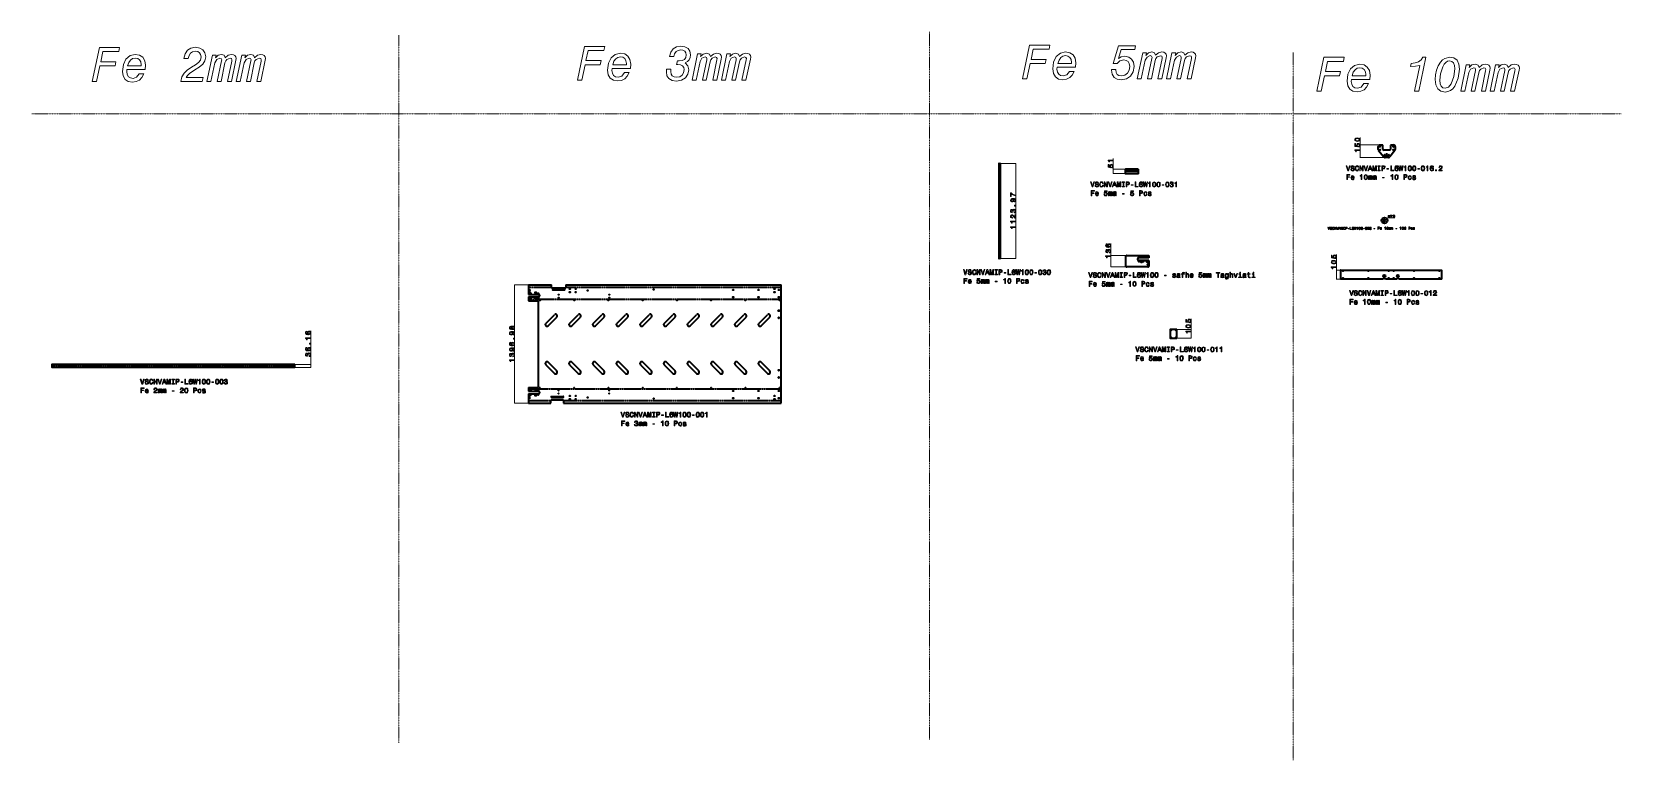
# Model space of a CAD drawing. Extents: x 5682 to 24487, y -4343 to 4272.
import ezdxf

# ---------------------------------------------------------------- set-up
doc = ezdxf.new("R2010")
doc.units = 0
doc.linetypes.add('AXES', pattern=[24, 15, -3, 3, -3])
doc.linetypes.add('PHANTOM', pattern=[20, 10, -2, 2, -2, 2, -2])

msp = doc.modelspace()

# ---------------------------------------------------------------- linework, layer by layer
at = {"color": 7, "linetype": 'PHANTOM', "lineweight": 13}
for p, q in [((10023.673828, 4231.646484), (10023.673828, -4138.239746)), ((16303.041992, 4271.65918), (16303.041992, -4098.226563)), ((20605.132813, 4026.955566), (20605.132813, -4342.930664)), ((5681.879395, 3301.330566), (24487.339844, 3301.330566))]:
    msp.add_line(p, q, dxfattribs=at)
at = {"color": 7, "lineweight": 13}
for p, q in [((21397.720703, 2783.607666), (21397.720703, 3021.917969)), ((21631.212891, 2933.607666), (21395.720703, 2933.607666)), ((17143.796875, 2714.193604), (17326.152344, 2714.193604)), ((17324.152344, 1590.223267), (17324.152344, 2714.193604)), ((18620.066406, 2645.312256), (18476.132813, 2645.312256)), ((18478.132813, 2594.312256), (18478.132813, 2774.229248)), ((21691.826172, 2783.607666), (21395.720703, 2783.607666)), ((18620.066406, 2594.312256), (18476.132813, 2594.312256)), ((21661.261719, 2016.145996), (21724.462891, 2072.985596)), ((21724.462891, 2072.985596), (21810.507813, 2072.985596)), ((21737.462891, 2074.985596), (21743.462891, 2104.985352)), ((18450.007813, 1490.262085), (18450.007813, 1769.010742)), ((17143.796875, 1590.223267), (17326.152344, 1590.223267)), ((18635.181641, 1626.262085), (18448.007813, 1626.262085)), ((21118.408203, 1347.784668), (21118.408203, 1637.922974)), ((18635.181641, 1490.262085), (18448.007813, 1490.262085)), ((21167.363281, 1452.784668), (21116.408203, 1452.784668)), ((21167.363281, 1347.784668), (21116.408203, 1347.784668)), ((11557.738281, 1277.328003), (11392.979492, 1277.328003)), ((11394.979492, -119.652466), (11394.979492, 1277.328003)), ((19398.128906, 646.492004), (19398.128906, 878.531067)), ((8982.859375, 302.679443), (8982.859375, 735.883789)), ((19226.587891, 751.492004), (19400.128906, 751.492004)), ((19226.587891, 646.492004), (19400.128906, 646.492004)), ((8792.741211, 338.842865), (8984.859375, 338.842865)), ((8792.741211, 302.679443), (8984.859375, 302.679443)), ((11557.738281, -119.652466), (11392.979492, -119.652466))]:
    msp.add_line(p, q, dxfattribs=at)
at = {"color": 7, "lineweight": 35}
for p, q in [((21613.212891, 2879.373291), (21613.212891, 2913.607666)), ((21617.595703, 2866.879395), (21678.208984, 2791.11377)), ((21633.212891, 2933.607666), (21658.212891, 2933.607666)), ((21668.212891, 2883.007568), (21668.212891, 2923.607666)), ((21748.212891, 2873.007568), (21678.212891, 2873.007568)), ((21808.830078, 2866.879395), (21748.21875, 2791.11377)), ((21758.212891, 2923.607666), (21758.212891, 2883.007568)), ((21768.212891, 2933.607666), (21793.212891, 2933.607666)), ((21813.212891, 2913.607666), (21813.212891, 2879.373291)), ((17123.796875, 2712.193604), (17123.796875, 1592.223267)), ((17129.546875, 2707.193604), (17129.546875, 2670.693604)), ((17138.046875, 2670.693604), (17138.046875, 2707.193604)), ((17143.796875, 1592.223267), (17143.796875, 2712.193604)), ((18617.066406, 2640.312256), (18617.066406, 2599.312256)), ((18770.066406, 2645.312256), (18622.066406, 2645.312256)), ((18766.816406, 2633.812256), (18625.316406, 2633.812256)), ((18775.066406, 2599.312256), (18775.066406, 2640.312256)), ((21732.601563, 2783.607666), (21693.826172, 2783.607666)), ((18622.066406, 2594.312256), (18770.066406, 2594.312256)), ((18625.316406, 2625.312256), (18766.816406, 2625.312256)), ((18627.181641, 1500.262085), (18627.181641, 1616.262085)), ((18637.181641, 1626.262085), (18897.181641, 1626.262085)), ((18897.181641, 1597.762085), (18779.181641, 1597.762085)), ((18897.181641, 1567.762085), (18779.181641, 1567.762085)), ((18897.181641, 1626.262085), (18897.181641, 1597.762085)), ((18897.181641, 1567.762085), (18897.181641, 1500.262085)), ((18887.181641, 1490.262085), (18637.181641, 1490.262085)), ((21164.363281, 1447.784668), (21164.363281, 1352.784668)), ((21169.363281, 1452.784668), (22359.363281, 1452.784668)), ((21672.007813, 1347.784668), (21169.363281, 1347.784668)), ((21832.007813, 1347.784668), (21696.71875, 1347.784668)), ((22359.363281, 1347.784668), (21856.71875, 1347.784668)), ((22364.363281, 1352.784668), (22364.363281, 1447.784668)), ((11559.738281, 1277.328003), (11829.738281, 1277.328003)), ((11559.738281, 1277.328003), (11559.738281, 1166.582886)), ((11559.738281, 1166.582886), (11677.738281, 1166.582886)), ((11559.738281, 1136.582886), (11677.738281, 1136.582886)), ((11559.738281, 1136.582886), (11559.738281, 1090.837769)), ((11829.738281, 1244.082886), (11829.738281, 1277.328003)), ((11829.738281, 1244.082886), (11999.738281, 1244.082886)), ((11843.988281, 1229.082886), (11985.488281, 1229.082886)), ((11843.988281, 1220.582886), (11985.488281, 1220.582886)), ((11999.738281, 1277.328003), (14549.738281, 1277.328003)), ((11999.738281, 1277.328003), (11999.738281, 1244.082886)), ((14549.738281, -119.652466), (14549.738281, 1277.328003)), ((11559.738281, 1090.837769), (11674.738281, 1090.837769)), ((11674.738281, 1090.837769), (11674.738281, 66.837799)), ((11763.06543, 822.979919), (11865.595703, 925.510437)), ((11791.349609, 794.695679), (11893.880859, 897.226135)), ((12043.06543, 822.979919), (12145.595703, 925.510437)), ((12071.349609, 794.695679), (12173.880859, 897.226135)), ((12323.06543, 822.979919), (12425.595703, 925.510437)), ((12351.349609, 794.695679), (12453.880859, 897.226135)), ((12603.06543, 822.979919), (12705.595703, 925.510437)), ((12631.349609, 794.695679), (12733.880859, 897.226135)), ((12883.06543, 822.979919), (12985.595703, 925.510437)), ((12911.349609, 794.695679), (13013.880859, 897.226135)), ((13163.06543, 822.979919), (13265.595703, 925.510437)), ((13191.349609, 794.695679), (13293.880859, 897.226135)), ((13443.06543, 822.979919), (13545.595703, 925.510437)), ((13471.349609, 794.695679), (13573.880859, 897.226135)), ((13723.06543, 822.979919), (13825.595703, 925.510437)), ((13751.349609, 794.695679), (13853.880859, 897.226135)), ((14003.06543, 822.979919), (14105.595703, 925.510437)), ((14031.349609, 794.695679), (14133.880859, 897.226135)), ((14283.06543, 822.979919), (14385.595703, 925.510437)), ((14311.349609, 794.695679), (14413.880859, 897.226135)), ((19149.587891, 746.492004), (19149.587891, 651.492004)), ((19224.587891, 751.492004), (19154.587891, 751.492004)), ((19154.587891, 646.492004), (19224.587891, 646.492004)), ((19229.587891, 651.492004), (19229.587891, 746.492004)), ((5918.741211, 335.842865), (5918.741211, 305.679443)), ((8790.741211, 338.842865), (5921.741211, 338.842865)), ((8790.741211, 302.679443), (5921.741211, 302.679443)), ((8793.741211, 305.679443), (8793.741211, 335.842865)), ((11763.06543, 334.695648), (11865.595703, 232.165161)), ((11791.349609, 362.979919), (11893.880859, 260.449432)), ((12043.06543, 334.695648), (12145.595703, 232.165161)), ((12071.349609, 362.979919), (12173.880859, 260.449432)), ((12323.06543, 334.695648), (12425.595703, 232.165161)), ((12351.349609, 362.979919), (12453.880859, 260.449432)), ((12603.06543, 334.695648), (12705.595703, 232.165161)), ((12631.349609, 362.979919), (12733.880859, 260.449432)), ((12883.06543, 334.695648), (12985.595703, 232.165161)), ((12911.349609, 362.979919), (13013.880859, 260.449432)), ((13163.06543, 334.695648), (13265.595703, 232.165161)), ((13191.349609, 362.979919), (13293.880859, 260.449432)), ((13443.06543, 334.695648), (13545.595703, 232.165161)), ((13471.349609, 362.979919), (13573.880859, 260.449432)), ((13723.06543, 334.695648), (13825.595703, 232.165161)), ((13751.349609, 362.979919), (13853.880859, 260.449432)), ((14003.06543, 334.695648), (14105.595703, 232.165161)), ((14031.349609, 362.979919), (14133.880859, 260.449432)), ((14283.06543, 334.695648), (14385.595703, 232.165161)), ((14311.349609, 362.979919), (14413.880859, 260.449432)), ((11559.738281, 66.837799), (11674.738281, 66.837799)), ((11559.738281, 66.837799), (11559.738281, 21.092667)), ((11559.738281, 21.092667), (11677.738281, 21.092667)), ((11559.738281, -8.907333), (11677.738281, -8.907333)), ((11559.738281, -8.907333), (11559.738281, -119.652466)), ((11559.738281, -119.652466), (11824.738281, -119.652466)), ((11824.738281, -119.652466), (11824.738281, -86.407333)), ((11974.738281, -86.407333), (11824.738281, -86.407333)), ((11828.988281, -42.907337), (11970.488281, -42.907337)), ((11828.988281, -51.407337), (11970.488281, -51.407337)), ((11974.738281, -86.407333), (11974.738281, -119.652466)), ((11974.738281, -119.652466), (14549.738281, -119.652466))]:
    msp.add_line(p, q, dxfattribs=at)
at = {"color": 1, "linetype": 'AXES', "lineweight": 35}
for p, q in [((17143.796875, 2662.632568), (17123.796875, 2662.632568)), ((17123.796875, 1704.092041), (17143.796875, 1704.092041)), ((11829.738281, 1247.205444), (11559.738281, 1247.205444)), ((14549.738281, 1247.205444), (11999.738281, 1247.205444)), ((14549.738281, 1106.960327), (11559.738281, 1106.960327)), ((5918.741211, 320.761139), (8793.741211, 320.761139)), ((11559.738281, 50.715225), (14549.738281, 50.715225)), ((11559.738281, -89.5299), (11824.738281, -89.5299)), ((11974.738281, -89.5299), (14549.738281, -89.5299))]:
    msp.add_line(p, q, dxfattribs=at)
at = {"color": 7, "lineweight": 35, "ltscale": 0.4}
for p, q in [((17125.796875, 2714.193604), (17141.796875, 2714.193604)), ((17141.796875, 1590.223267), (17125.796875, 1590.223267))]:
    msp.add_line(p, q, dxfattribs=at)
at = {"color": 7, "lineweight": 35, "ltscale": 0.088147}
msp.add_line((17131.646484, 2667.027344), (17135.138672, 2666.541016), dxfattribs=at)
at = {"color": 7, "lineweight": 35, "ltscale": 0.023589}
msp.add_line((17135.138672, 2666.541016), (17135.947266, 2667.027344), dxfattribs=at)
at = {"color": 7, "lineweight": 35, "ltscale": 0.487497}
for p, q in [((17129.546875, 1694.765381), (17129.546875, 1675.265503)), ((17138.046875, 1675.265503), (17138.046875, 1694.765381))]:
    msp.add_line(p, q, dxfattribs=at)
at = {"color": 7, "lineweight": 35, "ltscale": 0.4875}
for p, q in [((17129.546875, 1616.265503), (17129.546875, 1596.765503)), ((17138.046875, 1596.765503), (17138.046875, 1616.265503))]:
    msp.add_line(p, q, dxfattribs=at)
at = {"color": 7, "lineweight": 13}
for points in [[(6396.115234, 3685.755371), (6449.064941, 3685.755371), (6487.625977, 3867.625977), (6666.618652, 3867.625977), (6676.978516, 3915.971191), (6497.98584, 3915.971191), (6523.884766, 4037.410156), (6710.935059, 4037.410156), (6721.294922, 4085.179932), (6481.294922, 4085.179932)], [(6806.474609, 3823.884766), (7022.87793, 3823.884766), (7026.90625, 3875.68335), (7018.273438, 3929.208496), (6994.100586, 3970.072021), (6956.115234, 3995.971191), (6906.618652, 4005.179932), (6844.460449, 3990.21582), (6796.115234, 3949.352539), (6765.036133, 3885.467529), (6754.100586, 3803.165527), (6762.158203, 3749.064697), (6785.755371, 3709.352539), (6823.165527, 3684.604248), (6874.388672, 3675.971191), (6918.705078, 3682.877686), (6956.115234, 3700.719482), (6985.467773, 3731.798584), (7007.337891, 3774.388428), (6953.812988, 3774.388428), (6921.583008, 3733.525146), (6879.568359, 3720.287842), (6847.913574, 3725.467529), (6824.89209, 3741.00708), (6809.928223, 3766.330811), (6804.748047, 3800.863281)], [(6813.957031, 3867.625977), (6828.920898, 3908.489258), (6849.640137, 3937.841797), (6874.963867, 3955.10791), (6905.467773, 3961.438965), (6934.820313, 3955.68335), (6957.266113, 3940.143799), (6971.079102, 3914.820068), (6976.258789, 3881.438721), (6975.683594, 3867.625977)], [(7447.050293, 3685.755371), (7699.136719, 3685.755371), (7708.345215, 3731.2229), (7508.632813, 3731.2229), (7523.021484, 3755.395752), (7546.042969, 3777.266113), (7611.079102, 3821.582764), (7663.453125, 3854.964111), (7704.316406, 3888.920898), (7730.21582, 3927.481934), (7739.424316, 3977.553955), (7730.791504, 4022.446045), (7706.618652, 4056.978516), (7668.632813, 4079.424316), (7619.136719, 4088.057617), (7564.460449, 4078.848877), (7523.021484, 4052.949707), (7494.820313, 4011.510742), (7480.431641, 3954.532227), (7533.957031, 3954.532227), (7543.165527, 3992.518066), (7559.855957, 4019.568359), (7585.179688, 4035.68335), (7619.711914, 4041.438965), (7646.187012, 4036.834473), (7666.331055, 4023.597168), (7679.568359, 4002.877686), (7684.172852, 3975.827393), (7676.115234, 3937.841797), (7653.668945, 3908.489258), (7618.561035, 3881.438721), (7571.367188, 3851.510742), (7521.294922, 3817.553955), (7483.884766, 3782.446045), (7458.561035, 3740.431641)], [(7818.848633, 3994.820068), (7754.388672, 3685.755371), (7801.007324, 3685.755371), (7848.201172, 3905.611572), (7870.647461, 3944.748291), (7906.90625, 3960.863281), (7923.021484, 3955.10791), (7929.352539, 3940.719482), (7927.625977, 3927.481934), (7876.402832, 3685.755371), (7921.294922, 3685.755371), (7966.762695, 3902.733887), (7975.971191, 3927.481934), (7991.510742, 3945.32373), (8027.769531, 3960.287842), (8043.884766, 3955.10791), (8050.21582, 3941.294922), (8047.913574, 3926.330811), (7997.266113, 3685.755371), (8044.460449, 3685.755371), (8097.985352, 3934.388428), (8100.863281, 3957.410156), (8096.834473, 3976.402832), (8085.899414, 3991.366943), (8068.057617, 4001.151123), (8044.460449, 4004.604248), (8005.32373, 3994.244629), (7969.640137, 3964.89209), (7969.640137, 3966.043213), (7957.553711, 3993.668945), (7925.899414, 4004.028809), (7886.187012, 3994.244629), (7854.532227, 3964.316406), (7862.589844, 3994.820068)], [(8165.32373, 3994.820068), (8100.863281, 3685.755371), (8147.481934, 3685.755371), (8194.675781, 3905.611572), (8217.12207, 3944.748291), (8253.380859, 3960.863281), (8269.496094, 3955.10791), (8275.827148, 3940.719482), (8274.100586, 3927.481934), (8222.87793, 3685.755371), (8267.769531, 3685.755371), (8313.237305, 3902.733887), (8322.446289, 3927.481934), (8337.985352, 3945.32373), (8374.244141, 3960.287842), (8390.359375, 3955.10791), (8396.69043, 3941.294922), (8394.388672, 3926.330811), (8343.741211, 3685.755371), (8390.935547, 3685.755371), (8444.460938, 3934.388428), (8447.337891, 3957.410156), (8443.30957, 3976.402832), (8432.374023, 3991.366943), (8414.532227, 4001.151123), (8390.935547, 4004.604248), (8351.798828, 3994.244629), (8316.115234, 3964.89209), (8316.115234, 3966.043213), (8304.029297, 3993.668945), (8272.374023, 4004.028809), (8232.662109, 3994.244629), (8201.006836, 3964.316406), (8209.064453, 3994.820068)], [(12137.033203, 3700.149902), (12189.982422, 3700.149902), (12228.543945, 3882.020508), (12407.537109, 3882.020508), (12417.896484, 3930.365723), (12238.90332, 3930.365723), (12264.802734, 4051.804688), (12451.853516, 4051.804688), (12462.212891, 4099.574219), (12222.212891, 4099.574219)], [(12547.392578, 3838.279297), (12763.795898, 3838.279297), (12767.824219, 3890.077881), (12759.191406, 3943.603027), (12735.018555, 3984.466553), (12697.033203, 4010.365723), (12647.537109, 4019.574463), (12585.378906, 4004.610352), (12537.033203, 3963.74707), (12505.954102, 3899.862061), (12495.018555, 3817.560059), (12503.076172, 3763.459229), (12526.673828, 3723.74707), (12564.083008, 3698.998779), (12615.306641, 3690.365723), (12659.623047, 3697.272217), (12697.033203, 3715.114014), (12726.385742, 3746.193115), (12748.255859, 3788.782959), (12694.730469, 3788.782959), (12662.500977, 3747.919678), (12620.486328, 3734.682373), (12588.832031, 3739.862061), (12565.810547, 3755.401611), (12550.845703, 3780.725342), (12545.666016, 3815.257813)], [(12554.875, 3882.020508), (12569.838867, 3922.883789), (12590.558594, 3952.236328), (12615.881836, 3969.502441), (12646.385742, 3975.833496), (12675.738281, 3970.077881), (12698.18457, 3954.53833), (12711.99707, 3929.2146), (12717.176758, 3895.833252), (12716.601563, 3882.020508)], [(13191.421875, 3830.797363), (13189.695313, 3799.142822), (13197.176758, 3752.523926), (13220.774414, 3717.991699), (13258.759766, 3696.696777), (13311.133789, 3688.63916), (13369.263672, 3698.998779), (13414.730469, 3726.624756), (13444.083008, 3769.2146), (13455.018555, 3823.31543), (13444.083008, 3869.934082), (13411.853516, 3903.31543), (13440.054688, 3919.43042), (13460.774414, 3941.301025), (13472.860352, 3968.351318), (13477.464844, 4000.006104), (13469.407227, 4042.020508), (13446.385742, 4074.250732), (13409.550781, 4094.969971), (13361.78125, 4102.452148), (13309.982422, 4093.818848), (13269.119141, 4070.221924), (13240.917969, 4031.085205), (13226.529297, 3978.135498), (13278.90332, 3978.135498), (13288.112305, 4012.667969), (13304.802734, 4037.416016), (13328.400391, 4052.380127), (13359.479492, 4057.560059), (13386.529297, 4052.955566), (13407.249023, 4040.869385), (13420.486328, 4021.876465), (13425.09082, 3997.703857), (13419.334961, 3968.351318), (13403.795898, 3945.905273), (13377.896484, 3932.092285), (13342.212891, 3927.488037), (13319.766602, 3927.488037), (13310.558594, 3884.898193), (13325.522461, 3885.473633), (13357.751953, 3881.444824), (13381.924805, 3869.358643), (13396.313477, 3850.941162), (13401.493164, 3825.617432), (13394.586914, 3787.631836), (13376.745117, 3759.43042), (13347.96875, 3741.013184), (13311.133789, 3734.682373), (13281.206055, 3738.710938), (13259.334961, 3751.948486), (13245.522461, 3772.092285), (13241.493164, 3800.293701), (13244.371094, 3830.797363)], [(13559.766602, 4009.2146), (13495.306641, 3700.149902), (13541.924805, 3700.149902), (13589.119141, 3920.006104), (13611.56543, 3959.142822), (13647.824219, 3975.257813), (13663.939453, 3969.502441), (13670.270508, 3955.114014), (13668.543945, 3941.876465), (13617.320313, 3700.149902), (13662.212891, 3700.149902), (13707.680664, 3917.128418), (13716.888672, 3941.876465), (13732.428711, 3959.718262), (13768.6875, 3974.682373), (13784.802734, 3969.502441), (13791.133789, 3955.689453), (13788.832031, 3940.725342), (13738.18457, 3700.149902), (13785.378906, 3700.149902), (13838.90332, 3948.782959), (13841.78125, 3971.804688), (13837.75293, 3990.797363), (13826.817383, 4005.761475), (13808.975586, 4015.545654), (13785.378906, 4018.998779), (13746.242188, 4008.63916), (13710.558594, 3979.286621), (13710.558594, 3980.437744), (13698.47168, 4008.063477), (13666.817383, 4018.42334), (13627.105469, 4008.63916), (13595.450195, 3978.710938), (13603.507813, 4009.2146)], [(13906.242188, 4009.2146), (13841.78125, 3700.149902), (13888.400391, 3700.149902), (13935.59375, 3920.006104), (13958.040039, 3959.142822), (13994.298828, 3975.257813), (14010.414063, 3969.502441), (14016.745117, 3955.114014), (14015.018555, 3941.876465), (13963.795898, 3700.149902), (14008.6875, 3700.149902), (14054.155273, 3917.128418), (14063.364258, 3941.876465), (14078.90332, 3959.718262), (14115.162109, 3974.682373), (14131.277344, 3969.502441), (14137.608398, 3955.689453), (14135.306641, 3940.725342), (14084.65918, 3700.149902), (14131.853516, 3700.149902), (14185.378906, 3948.782959), (14188.255859, 3971.804688), (14184.227539, 3990.797363), (14173.291992, 4005.761475), (14155.450195, 4015.545654), (14131.853516, 4018.998779), (14092.716797, 4008.63916), (14057.033203, 3979.286621), (14057.033203, 3980.437744), (14044.947266, 4008.063477), (14013.291992, 4018.42334), (13973.580078, 4008.63916), (13941.924805, 3978.710938), (13949.982422, 4009.2146)], [(17403.138672, 3714.543945), (17456.087891, 3714.543945), (17494.648438, 3896.414551), (17673.642578, 3896.414551), (17684.001953, 3944.759766), (17505.009766, 3944.759766), (17530.908203, 4066.19873), (17717.958984, 4066.19873), (17728.318359, 4113.968262), (17488.318359, 4113.968262)], [(17813.498047, 3852.67334), (18029.900391, 3852.67334), (18033.929688, 3904.471924), (18025.296875, 3957.99707), (18001.125, 3998.860596), (17963.138672, 4024.759766), (17913.642578, 4033.968506), (17851.484375, 4019.004395), (17803.138672, 3978.141113), (17772.058594, 3914.256104), (17761.125, 3831.954102), (17769.181641, 3777.853271), (17792.779297, 3738.141113), (17830.189453, 3713.392822), (17881.412109, 3704.759766), (17925.728516, 3711.66626), (17963.138672, 3729.508057), (17992.490234, 3760.587158), (18014.361328, 3803.177002), (17960.835938, 3803.177002), (17928.605469, 3762.313721), (17886.591797, 3749.076416), (17854.9375, 3754.256104), (17831.916016, 3769.795654), (17816.951172, 3795.119385), (17811.771484, 3829.651855)], [(17820.980469, 3896.414551), (17835.943359, 3937.277832), (17856.664063, 3966.630371), (17881.988281, 3983.896484), (17912.490234, 3990.227539), (17941.84375, 3984.471924), (17964.289063, 3968.932373), (17978.103516, 3943.608643), (17983.283203, 3910.227295), (17982.707031, 3896.414551)], [(18456.951172, 3827.349609), (18456.951172, 3817.56543), (18464.433594, 3769.220215), (18487.455078, 3732.961182), (18523.714844, 3710.515137), (18572.634766, 3702.45752), (18633.066406, 3714.543945), (18681.988281, 3747.349609), (18713.642578, 3797.99707), (18725.728516, 3863.033203), (18717.671875, 3911.954102), (18695.224609, 3949.939697), (18660.117188, 3973.536865), (18615.224609, 3982.169922), (18572.634766, 3975.838867), (18539.830078, 3957.421631), (18570.908203, 4060.443359), (18732.058594, 4060.443359), (18741.267578, 4105.335449), (18537.527344, 4105.335449), (18474.792969, 3895.838867), (18523.138672, 3895.838867), (18553.642578, 3927.493652), (18601.412109, 3938.428955), (18631.916016, 3933.249023), (18654.361328, 3919.436035), (18667.599609, 3895.263428), (18672.203125, 3862.45752), (18665.296875, 3816.414551), (18645.152344, 3780.730957), (18614.074219, 3757.709473), (18573.785156, 3749.651855), (18544.433594, 3754.256104), (18523.714844, 3768.069092), (18510.476563, 3789.939697), (18506.447266, 3821.018799), (18506.447266, 3827.349609)], [(18825.873047, 4023.608643), (18761.412109, 3714.543945), (18808.03125, 3714.543945), (18855.224609, 3934.400146), (18877.671875, 3973.536865), (18913.929688, 3989.651855), (18930.044922, 3983.896484), (18936.375, 3969.508057), (18934.648438, 3956.270508), (18883.425781, 3714.543945), (18928.318359, 3714.543945), (18973.785156, 3931.522461), (18982.994141, 3956.270508), (18998.535156, 3974.112305), (19034.792969, 3989.076416), (19050.908203, 3983.896484), (19057.238281, 3970.083496), (19054.9375, 3955.119385), (19004.289063, 3714.543945), (19051.484375, 3714.543945), (19105.009766, 3963.177002), (19107.886719, 3986.19873), (19103.857422, 4005.191406), (19092.921875, 4020.155518), (19075.082031, 4029.939697), (19051.484375, 4033.392822), (19012.347656, 4023.033203), (18976.664063, 3993.680664), (18976.664063, 3994.831787), (18964.578125, 4022.45752), (18932.921875, 4032.817383), (18893.210938, 4023.033203), (18861.556641, 3993.10498), (18869.613281, 4023.608643)], [(19172.347656, 4023.608643), (19107.886719, 3714.543945), (19154.505859, 3714.543945), (19201.699219, 3934.400146), (19224.146484, 3973.536865), (19260.404297, 3989.651855), (19276.519531, 3983.896484), (19282.851563, 3969.508057), (19281.125, 3956.270508), (19229.900391, 3714.543945), (19274.792969, 3714.543945), (19320.261719, 3931.522461), (19329.46875, 3956.270508), (19345.009766, 3974.112305), (19381.267578, 3989.076416), (19397.382813, 3983.896484), (19403.714844, 3970.083496), (19401.412109, 3955.119385), (19350.763672, 3714.543945), (19397.958984, 3714.543945), (19451.484375, 3963.177002), (19454.361328, 3986.19873), (19450.332031, 4005.191406), (19439.398438, 4020.155518), (19421.556641, 4029.939697), (19397.958984, 4033.392822), (19358.822266, 4023.033203), (19323.138672, 3993.680664), (19323.138672, 3994.831787), (19311.052734, 4022.45752), (19279.398438, 4032.817383), (19239.685547, 4023.033203), (19208.03125, 3993.10498), (19216.087891, 4023.608643)], [(20885.099609, 3570.600586), (20938.048828, 3570.600586), (20976.609375, 3752.471191), (21155.603516, 3752.471191), (21165.962891, 3800.816406), (20986.970703, 3800.816406), (21012.869141, 3922.255371), (21199.919922, 3922.255371), (21210.279297, 3970.025146), (20970.279297, 3970.025146)], [(22040.207031, 3570.600586), (22091.429688, 3570.600586), (22176.609375, 3972.902832), (22140.351563, 3972.902832), (22119.632813, 3938.945801), (22089.703125, 3915.924316), (22050.566406, 3902.687012), (22002.222656, 3897.50708), (21994.164063, 3859.521484), (22052.869141, 3863.550293), (22104.667969, 3874.485352)], [(22285.962891, 3708.154541), (22293.445313, 3643.118652), (22315.890625, 3596.499756), (22352.150391, 3568.874023), (22402.796875, 3559.089844), (22435.603516, 3563.694092), (22466.107422, 3576.931641), (22493.732422, 3598.802002), (22517.90625, 3629.881104), (22559.34375, 3724.845215), (22575.458984, 3829.593506), (22567.402344, 3890.600586), (22544.955078, 3935.492676), (22508.121094, 3963.118652), (22459.199219, 3972.902832), (22399.919922, 3957.363281), (22373.445313, 3938.370361), (22350.423828, 3912.471191), (22323.373047, 3868.154541), (22303.228516, 3818.08252), (22289.992188, 3763.981934)], [(21295.458984, 3708.72998), (21511.861328, 3708.72998), (21515.890625, 3760.528564), (21507.257813, 3814.053711), (21483.085938, 3854.917236), (21445.099609, 3880.816406), (21395.603516, 3890.025146), (21333.445313, 3875.061035), (21285.099609, 3834.197754), (21254.019531, 3770.312744), (21243.085938, 3688.010742), (21251.142578, 3633.909912), (21274.740234, 3594.197754), (21312.150391, 3569.449463), (21363.373047, 3560.816406), (21407.689453, 3567.7229), (21445.099609, 3585.564697), (21474.451172, 3616.643799), (21496.322266, 3659.233643), (21442.796875, 3659.233643), (21410.566406, 3618.370361), (21368.552734, 3605.133057), (21336.898438, 3610.312744), (21313.876953, 3625.852295), (21298.912109, 3651.176025), (21293.732422, 3685.708496)], [(21302.941406, 3752.471191), (21317.904297, 3793.334473), (21338.625, 3822.687012), (21363.949219, 3839.953125), (21394.451172, 3846.28418), (21423.804688, 3840.528564), (21446.25, 3824.989014), (21460.064453, 3799.665283), (21465.244141, 3766.283936), (21464.667969, 3752.471191)], [(22457.472656, 3928.010742), (22484.523438, 3921.679688), (22504.667969, 3904.413574), (22516.753906, 3875.061035), (22520.783203, 3833.62207), (22508.697266, 3742.687012), (22475.890625, 3656.931641), (22443.660156, 3617.219238), (22404.523438, 3604.557373), (22375.746094, 3610.312744), (22355.603516, 3627.579102), (22343.517578, 3656.931641), (22340.0625, 3698.945801), (22348.697266, 3776.068115), (22375.746094, 3855.492676), (22392.4375, 3887.147461), (22411.429688, 3909.593506), (22432.724609, 3923.40625)], [(22654.308594, 3879.665283), (22589.847656, 3570.600586), (22636.466797, 3570.600586), (22683.660156, 3790.456787), (22706.107422, 3829.593506), (22742.365234, 3845.708496), (22758.480469, 3839.953125), (22764.8125, 3825.564697), (22763.085938, 3812.327148), (22711.861328, 3570.600586), (22756.753906, 3570.600586), (22802.222656, 3787.579102), (22811.429688, 3812.327148), (22826.970703, 3830.168945), (22863.228516, 3845.133057), (22879.34375, 3839.953125), (22885.675781, 3826.140137), (22883.373047, 3811.176025), (22832.724609, 3570.600586), (22879.919922, 3570.600586), (22933.445313, 3819.233643), (22936.322266, 3842.255371), (22932.292969, 3861.248047), (22921.359375, 3876.212158), (22903.517578, 3885.996338), (22879.919922, 3889.449463), (22840.783203, 3879.089844), (22805.099609, 3849.737305), (22805.099609, 3850.888428), (22793.013672, 3878.51416), (22761.359375, 3888.874023), (22721.646484, 3879.089844), (22689.992188, 3849.161621), (22698.048828, 3879.665283)], [(23000.783203, 3879.665283), (22936.322266, 3570.600586), (22982.941406, 3570.600586), (23030.134766, 3790.456787), (23052.582031, 3829.593506), (23088.839844, 3845.708496), (23104.955078, 3839.953125), (23111.287109, 3825.564697), (23109.560547, 3812.327148), (23058.335938, 3570.600586), (23103.228516, 3570.600586), (23148.697266, 3787.579102), (23157.90625, 3812.327148), (23173.445313, 3830.168945), (23209.703125, 3845.133057), (23225.818359, 3839.953125), (23232.150391, 3826.140137), (23229.847656, 3811.176025), (23179.199219, 3570.600586), (23226.394531, 3570.600586), (23279.919922, 3819.233643), (23282.796875, 3842.255371), (23278.769531, 3861.248047), (23267.833984, 3876.212158), (23249.992188, 3885.996338), (23226.394531, 3889.449463), (23187.257813, 3879.089844), (23151.574219, 3849.737305), (23151.574219, 3850.888428), (23139.488281, 3878.51416), (23107.833984, 3888.874023), (23068.121094, 3879.089844), (23036.466797, 3849.161621), (23044.523438, 3879.665283)], [(21366.412109, 2975.059082), (21379.984375, 2976.355957), (21389.667969, 2980.419189), (21395.546875, 2986.90332), (21397.449219, 2995.894775), (21395.546875, 3004.799805), (21389.667969, 3011.283936), (21379.984375, 3015.260742), (21366.412109, 3016.644043), (21352.923828, 3015.260742), (21347.564453, 3013.618164), (21343.154297, 3011.283936), (21337.275391, 3004.799805), (21335.287109, 2995.894775), (21337.275391, 2986.90332), (21343.242188, 2980.419189), (21352.923828, 2976.355957)], [(21395.720703, 2866.246338), (21395.720703, 2874.11377), (21335.287109, 2874.11377), (21335.287109, 2868.234863), (21340.560547, 2866.678711), (21344.105469, 2863.566162), (21346.181641, 2858.811279), (21346.873047, 2852.240723), (21353.011719, 2852.240723), (21353.011719, 2866.246338)], [(21380.072266, 2910.407715), (21387.160156, 2912.309814), (21392.693359, 2916.546143), (21396.152344, 2922.770996), (21397.449219, 2930.724854), (21395.892578, 2939.456787), (21391.65625, 2946.286621), (21384.912109, 2950.609375), (21376.267578, 2952.252197), (21368.226563, 2950.782471), (21361.916016, 2946.632568), (21357.851563, 2940.148438), (21356.382813, 2931.762207), (21357.419922, 2925.278076), (21360.273438, 2920.263672), (21344.105469, 2922.684326), (21344.105469, 2948.966797), (21337.017578, 2948.966797), (21337.017578, 2916.891846), (21368.832031, 2912.136963), (21368.832031, 2919.053223), (21364.769531, 2924.067627), (21363.298828, 2930.465332), (21364.25, 2935.998535), (21367.017578, 2940.234863), (21371.253906, 2942.915039), (21376.699219, 2943.865967), (21382.146484, 2942.915039), (21386.382813, 2940.148438), (21389.0625, 2935.912109), (21390.013672, 2930.465332), (21389.408203, 2925.883301), (21387.419922, 2922.338623), (21384.308594, 2919.744873), (21380.072266, 2918.447998)], [(21366.412109, 2983.358887), (21355.951172, 2984.050293), (21348.429688, 2986.211914), (21344.019531, 2990.102295), (21342.462891, 2995.894775), (21344.019531, 3001.60083), (21348.429688, 3005.491211), (21355.951172, 3007.652832), (21366.412109, 3008.344238), (21376.958984, 3007.652832), (21384.480469, 3005.491211), (21388.890625, 3001.60083), (21390.359375, 2995.894775), (21388.890625, 2990.102295), (21384.480469, 2986.211914), (21376.958984, 2984.050293)], [(18476.132813, 2746.649902), (18476.132813, 2754.517334), (18415.701172, 2754.517334), (18415.701172, 2748.638428), (18420.974609, 2747.082275), (18424.519531, 2743.969971), (18426.59375, 2739.214844), (18427.287109, 2732.644287), (18433.423828, 2732.644287), (18433.423828, 2746.649902)], [(18460.484375, 2662.719238), (18467.574219, 2664.621094), (18473.107422, 2668.857422), (18476.566406, 2675.082275), (18477.863281, 2683.036133), (18476.306641, 2691.768066), (18472.070313, 2698.598145), (18465.326172, 2702.920898), (18456.681641, 2704.563477), (18448.640625, 2703.09375), (18442.330078, 2698.943848), (18438.265625, 2692.459717), (18436.796875, 2684.07373), (18437.833984, 2677.5896), (18440.6875, 2672.575195), (18424.519531, 2674.99585), (18424.519531, 2701.27832), (18417.429688, 2701.27832), (18417.429688, 2669.203369), (18449.246094, 2664.448242), (18449.246094, 2671.364746), (18445.181641, 2676.37915), (18443.712891, 2682.776855), (18444.664063, 2688.310059), (18447.429688, 2692.546143), (18451.666016, 2695.226318), (18457.113281, 2696.17749), (18462.560547, 2695.226318), (18466.796875, 2692.459717), (18469.476563, 2688.223389), (18470.427734, 2682.776855), (18469.822266, 2678.19458), (18467.833984, 2674.649902), (18464.720703, 2672.056396), (18460.484375, 2670.759521)], [(21272.027344, 2686.996582), (21256.984375, 2635.901611), (21241.507813, 2686.996582), (21233.294922, 2686.996582), (21252.662109, 2626.910156), (21261.306641, 2626.910156), (21280.240234, 2686.996582)], [(21295.371094, 2646.708496), (21287.501953, 2646.708496), (21289.232422, 2637.544189), (21293.554688, 2630.800537), (21300.210938, 2626.737305), (21309.203125, 2625.267578), (21318.107422, 2626.650879), (21324.765625, 2630.454834), (21329.001953, 2636.420166), (21330.556641, 2644.287598), (21329.259766, 2651.376953), (21325.628906, 2655.959229), (21319.75, 2658.985107), (21311.882813, 2661.23291), (21305.138672, 2662.875488), (21300.730469, 2664.777588), (21298.222656, 2667.544189), (21297.445313, 2671.866943), (21298.222656, 2675.757324), (21300.470703, 2678.696777), (21303.929688, 2680.685303), (21308.683594, 2681.376953), (21313.525391, 2680.512451), (21317.330078, 2678.178223), (21319.837891, 2674.287598), (21321.046875, 2669.013916), (21328.914063, 2669.013916), (21328.914063, 2669.186768), (21327.53125, 2677.313721), (21323.46875, 2683.365479), (21317.070313, 2687.169434), (21308.425781, 2688.466309), (21300.644531, 2687.169434), (21294.591797, 2683.53833), (21290.701172, 2677.918701), (21289.318359, 2670.656494), (21290.441406, 2664.172363), (21293.726563, 2659.763184), (21298.914063, 2656.82373), (21306.003906, 2654.575928), (21313.007813, 2652.587402), (21318.28125, 2650.685303), (21321.480469, 2647.918701), (21322.603516, 2643.423096), (21321.566406, 2638.841064), (21318.886719, 2635.382813), (21314.822266, 2633.221436), (21309.548828, 2632.529785), (21303.669922, 2633.480713), (21299.173828, 2636.247314), (21296.320313, 2640.74292)], [(21375.082031, 2649.215576), (21373.353516, 2641.953369), (21370.5, 2636.766113), (21366.523438, 2633.567139), (21361.853516, 2632.529785), (21356.234375, 2634.085938), (21351.826172, 2638.754639), (21348.886719, 2646.362549), (21347.935547, 2656.910156), (21348.886719, 2667.371338), (21351.738281, 2675.065674), (21356.148438, 2679.734375), (21361.853516, 2681.376953), (21366.003906, 2680.512451), (21369.548828, 2678.091797), (21372.314453, 2674.201172), (21374.216797, 2668.841064), (21382.431641, 2668.841064), (21379.837891, 2677.054199), (21375.341797, 2683.279053), (21369.203125, 2687.169434), (21361.853516, 2688.552734), (21352.689453, 2686.391357), (21345.6875, 2680.3396), (21341.191406, 2670.397217), (21339.634766, 2656.910156), (21341.191406, 2643.423096), (21345.6875, 2633.480713), (21352.689453, 2627.342529), (21361.853516, 2625.267578), (21369.894531, 2626.910156), (21376.378906, 2631.492188), (21380.960938, 2639.013916), (21383.380859, 2649.215576)], [(21393.410156, 2626.910156), (21400.585938, 2626.910156), (21400.585938, 2676.103271), (21423.583984, 2626.910156), (21432.833984, 2626.910156), (21432.833984, 2686.910156), (21425.572266, 2686.910156), (21425.572266, 2637.717041), (21402.833984, 2686.910156), (21393.410156, 2686.910156)], [(21480.210938, 2686.996582), (21465.167969, 2635.901611), (21449.693359, 2686.996582), (21441.480469, 2686.996582), (21460.845703, 2626.910156), (21469.490234, 2626.910156), (21488.425781, 2686.996582)], [(21490.931641, 2626.910156), (21498.886719, 2626.910156), (21505.197266, 2644.547119), (21529.144531, 2644.547119), (21535.457031, 2626.910156), (21543.583984, 2626.910156), (21521.623047, 2686.996582), (21512.804688, 2686.996582)], [(21507.962891, 2651.895752), (21517.214844, 2678.351074), (21526.464844, 2651.895752)], [(21547.646484, 2626.910156), (21554.304688, 2626.910156), (21554.304688, 2681.376953), (21565.542969, 2626.910156), (21572.978516, 2626.910156), (21584.130859, 2681.376953), (21584.130859, 2626.910156), (21590.875, 2626.910156), (21590.875, 2686.910156), (21580.326172, 2686.910156), (21569.259766, 2633.999512), (21558.28125, 2686.910156), (21547.646484, 2686.910156)], [(21617.330078, 2634.172363), (21606.263672, 2634.172363), (21606.263672, 2626.910156), (21636.349609, 2626.910156), (21636.349609, 2634.172363), (21625.283203, 2634.172363), (21625.283203, 2679.647949), (21636.349609, 2679.647949), (21636.349609, 2686.910156), (21606.263672, 2686.910156), (21606.263672, 2679.647949), (21617.330078, 2679.647949)], [(21655.111328, 2626.910156), (21663.064453, 2626.910156), (21663.064453, 2652.241455), (21671.882813, 2652.241455), (21680.787109, 2652.673828), (21687.876953, 2655.699707), (21692.458984, 2661.578857), (21694.015625, 2669.619141), (21692.804688, 2677.054199), (21689.347656, 2682.500977), (21683.640625, 2685.786133), (21675.859375, 2686.910156), (21655.111328, 2686.910156)], [(21673.699219, 2679.561523), (21678.886719, 2679.042725), (21682.689453, 2677.400146), (21684.9375, 2674.374023), (21685.716797, 2669.619141), (21684.851563, 2664.604736), (21682.517578, 2661.578857), (21678.541016, 2660.022461), (21673.09375, 2659.590332), (21663.064453, 2659.590332), (21663.064453, 2679.561523)], [(21714.9375, 2646.708496), (21735.859375, 2646.708496), (21735.859375, 2653.53833), (21714.9375, 2653.53833)], [(21759.894531, 2626.910156), (21798.453125, 2626.910156), (21798.453125, 2634.172363), (21767.847656, 2634.172363), (21767.847656, 2686.910156), (21759.894531, 2686.910156)], [(21850.240234, 2670.74292), (21848.597656, 2677.74585), (21844.792969, 2682.933105), (21838.914063, 2686.218506), (21831.306641, 2687.342529), (21826.205078, 2686.737305), (21821.796875, 2685.094482), (21817.90625, 2682.414551), (21814.621094, 2678.610352), (21812.027344, 2673.855469), (21810.125, 2668.062988), (21808.914063, 2661.23291), (21808.568359, 2653.53833), (21809.953125, 2641.261719), (21814.189453, 2632.356934), (21821.017578, 2626.996582), (21830.355469, 2625.181152), (21838.742188, 2626.737305), (21845.138672, 2630.800537), (21849.289063, 2637.198242), (21850.759766, 2645.325195), (21849.289063, 2653.53833), (21845.3125, 2659.849609), (21839.173828, 2663.82666), (21831.566406, 2665.209961), (21823.353516, 2663.480713), (21817.214844, 2658.552734), (21818.511719, 2668.062988), (21821.277344, 2674.892822), (21825.513672, 2678.956299), (21831.392578, 2680.3396), (21835.716797, 2679.647949), (21839.001953, 2677.832275), (21841.162109, 2674.806396), (21842.287109, 2670.74292)], [(21842.373047, 2645.23877), (21841.421875, 2639.791992), (21839.001953, 2635.64209), (21835.111328, 2632.875488), (21830.269531, 2632.010986), (21825.167969, 2632.875488), (21821.277344, 2635.555664), (21818.771484, 2639.705566), (21817.992188, 2645.152344), (21818.857422, 2650.512451), (21821.277344, 2654.575928), (21825.253906, 2657.169434), (21830.615234, 2658.120605), (21835.283203, 2657.169434), (21839.001953, 2654.662354), (21841.421875, 2650.598877)], [(21865.197266, 2626.910156), (21872.804688, 2626.910156), (21881.451172, 2678.956299), (21890.355469, 2626.910156), (21897.617188, 2626.910156), (21908.166016, 2686.996582), (21901.25, 2686.996582), (21893.814453, 2635.901611), (21885.253906, 2686.996582), (21877.732422, 2686.996582), (21869.347656, 2635.901611), (21861.912109, 2686.996582), (21854.822266, 2686.996582)], [(21932.027344, 2626.910156), (21939.894531, 2626.910156), (21939.894531, 2687.342529), (21934.015625, 2687.342529), (21932.458984, 2682.068604), (21929.347656, 2678.523926), (21924.591797, 2676.448975), (21918.021484, 2675.757324), (21918.021484, 2669.619141), (21932.027344, 2669.619141)], [(21964.792969, 2656.218506), (21966.089844, 2642.64502), (21970.154297, 2632.961914), (21976.638672, 2627.083008), (21985.628906, 2625.181152), (21994.535156, 2627.083008), (22001.017578, 2632.961914), (22004.996094, 2642.64502), (22006.378906, 2656.218506), (22004.996094, 2669.705566), (22003.353516, 2675.065674), (22001.017578, 2679.475098), (21994.535156, 2685.354004), (21985.628906, 2687.342529), (21976.638672, 2685.354004), (21970.154297, 2679.388428), (21966.089844, 2669.705566)], [(21973.09375, 2656.218506), (21973.785156, 2666.679688), (21975.947266, 2674.201172), (21979.835938, 2678.610352), (21985.628906, 2680.166748), (21991.335938, 2678.610352), (21995.226563, 2674.201172), (21997.386719, 2666.679688), (21998.078125, 2656.218506), (21997.386719, 2645.670898), (21995.226563, 2638.149414), (21991.335938, 2633.740234), (21985.628906, 2632.270508), (21979.835938, 2633.740234), (21975.947266, 2638.149414), (21973.785156, 2645.670898)], [(22016.839844, 2656.218506), (22018.136719, 2642.64502), (22022.199219, 2632.961914), (22028.683594, 2627.083008), (22037.675781, 2625.181152), (22046.580078, 2627.083008), (22053.064453, 2632.961914), (22057.041016, 2642.64502), (22058.423828, 2656.218506), (22057.041016, 2669.705566), (22055.398438, 2675.065674), (22053.064453, 2679.475098), (22046.580078, 2685.354004), (22037.675781, 2687.342529), (22028.683594, 2685.354004), (22022.199219, 2679.388428), (22018.136719, 2669.705566)], [(22025.138672, 2656.218506), (22025.832031, 2666.679688), (22027.992188, 2674.201172), (22031.882813, 2678.610352), (22037.675781, 2680.166748), (22043.380859, 2678.610352), (22047.271484, 2674.201172), (22049.433594, 2666.679688), (22050.125, 2656.218506), (22049.433594, 2645.670898), (22047.271484, 2638.149414), (22043.380859, 2633.740234), (22037.675781, 2632.270508), (22031.882813, 2633.740234), (22027.992188, 2638.149414), (22025.832031, 2645.670898)], [(22079.259766, 2646.708496), (22100.183594, 2646.708496), (22100.183594, 2653.53833), (22079.259766, 2653.53833)], [(22120.931641, 2656.218506), (22122.228516, 2642.64502), (22126.292969, 2632.961914), (22132.775391, 2627.083008), (22141.767578, 2625.181152), (22150.671875, 2627.083008), (22157.15625, 2632.961914), (22161.132813, 2642.64502), (22162.517578, 2656.218506), (22161.132813, 2669.705566), (22159.490234, 2675.065674), (22157.15625, 2679.475098), (22150.671875, 2685.354004), (22141.767578, 2687.342529), (22132.775391, 2685.354004), (22126.292969, 2679.388428), (22122.228516, 2669.705566)], [(22129.232422, 2656.218506), (22129.923828, 2666.679688), (22132.083984, 2674.201172), (22135.974609, 2678.610352), (22141.767578, 2680.166748), (22147.474609, 2678.610352), (22151.363281, 2674.201172), (22153.525391, 2666.679688), (22154.216797, 2656.218506), (22153.525391, 2645.670898), (22151.363281, 2638.149414), (22147.474609, 2633.740234), (22141.767578, 2632.270508), (22135.974609, 2633.740234), (22132.083984, 2638.149414), (22129.923828, 2645.670898)], [(22192.257813, 2626.910156), (22200.125, 2626.910156), (22200.125, 2687.342529), (22194.246094, 2687.342529), (22192.689453, 2682.068604), (22189.578125, 2678.523926), (22184.822266, 2676.448975), (22178.251953, 2675.757324), (22178.251953, 2669.619141), (22192.257813, 2669.619141)], [(22266.609375, 2670.74292), (22264.966797, 2677.74585), (22261.162109, 2682.933105), (22255.283203, 2686.218506), (22247.675781, 2687.342529), (22242.574219, 2686.737305), (22238.166016, 2685.094482), (22234.275391, 2682.414551), (22230.990234, 2678.610352), (22228.396484, 2673.855469), (22226.494141, 2668.062988), (22225.283203, 2661.23291), (22224.9375, 2653.53833), (22226.320313, 2641.261719), (22230.556641, 2632.356934), (22237.386719, 2626.996582), (22246.724609, 2625.181152), (22255.111328, 2626.737305), (22261.507813, 2630.800537), (22265.658203, 2637.198242), (22267.126953, 2645.325195), (22265.658203, 2653.53833), (22261.681641, 2659.849609), (22255.542969, 2663.82666), (22247.935547, 2665.209961), (22239.720703, 2663.480713), (22233.583984, 2658.552734), (22234.880859, 2668.062988), (22237.646484, 2674.892822), (22241.882813, 2678.956299), (22247.761719, 2680.3396), (22252.083984, 2679.647949), (22255.369141, 2677.832275), (22257.53125, 2674.806396), (22258.654297, 2670.74292)], [(22258.742188, 2645.23877), (22257.791016, 2639.791992), (22255.369141, 2635.64209), (22251.478516, 2632.875488), (22246.638672, 2632.010986), (22241.537109, 2632.875488), (22237.646484, 2635.555664), (22235.138672, 2639.705566), (22234.361328, 2645.152344), (22235.226563, 2650.512451), (22237.646484, 2654.575928), (22241.623047, 2657.169434), (22246.984375, 2658.120605), (22251.652344, 2657.169434), (22255.369141, 2654.662354), (22257.791016, 2650.598877)], [(22291.941406, 2626.910156), (22303.871094, 2626.910156), (22303.871094, 2639.791992), (22291.941406, 2639.791992)], [(22328.857422, 2626.910156), (22370.095703, 2626.910156), (22370.095703, 2634.345215), (22337.501953, 2634.345215), (22339.318359, 2638.408691), (22342.429688, 2641.780518), (22352.027344, 2647.918701), (22357.126953, 2650.512451), (22362.833984, 2654.22998), (22366.896484, 2658.552734), (22369.232422, 2663.653564), (22370.095703, 2669.446289), (22368.626953, 2676.708496), (22364.5625, 2682.414551), (22358.337891, 2686.045654), (22350.296875, 2687.342529), (22341.998047, 2685.872803), (22335.6875, 2681.809326), (22331.623047, 2675.325195), (22330.240234, 2666.766113), (22330.240234, 2665.555664), (22338.107422, 2665.555664), (22338.107422, 2666.247314), (22338.886719, 2672.126221), (22341.220703, 2676.448975), (22344.9375, 2679.215576), (22349.865234, 2680.166748), (22354.880859, 2679.302002), (22358.597656, 2677.140625), (22361.017578, 2673.769043), (22361.882813, 2669.532715), (22361.277344, 2665.555664), (22359.634766, 2662.183838), (22356.869141, 2659.244385), (22353.064453, 2656.650879), (22347.962891, 2653.884277), (22339.490234, 2648.523926), (22333.525391, 2642.817871), (22329.980469, 2635.901611), (22328.857422, 2627.169434)], [(18247.464844, 2496.778076), (18232.421875, 2445.683105), (18216.945313, 2496.778076), (18208.732422, 2496.778076), (18228.099609, 2436.69165), (18236.744141, 2436.69165), (18255.677734, 2496.778076)], [(18270.808594, 2456.48999), (18262.939453, 2456.48999), (18264.669922, 2447.325684), (18268.992188, 2440.582031), (18275.648438, 2436.518799), (18284.640625, 2435.049072), (18293.544922, 2436.432373), (18300.203125, 2440.236328), (18304.439453, 2446.20166), (18305.994141, 2454.069092), (18304.697266, 2461.158447), (18301.066406, 2465.740723), (18295.1875, 2468.766602), (18287.320313, 2471.014404), (18280.576172, 2472.656982), (18276.167969, 2474.559082), (18273.660156, 2477.325684), (18272.882813, 2481.648438), (18273.660156, 2485.538818), (18275.908203, 2488.478516), (18279.367188, 2490.466797), (18284.121094, 2491.158447), (18288.962891, 2490.293945), (18292.767578, 2487.959717), (18295.275391, 2484.069092), (18296.484375, 2478.79541), (18304.351563, 2478.79541), (18304.351563, 2478.968262), (18302.96875, 2487.095215), (18298.90625, 2493.146973), (18292.507813, 2496.950928), (18283.863281, 2498.247803), (18276.082031, 2496.950928), (18270.029297, 2493.319824), (18266.138672, 2487.700195), (18264.755859, 2480.437988), (18265.878906, 2473.953857), (18269.164063, 2469.544678), (18274.351563, 2466.605225), (18281.441406, 2464.357422), (18288.445313, 2462.368896), (18293.71875, 2460.466797), (18296.917969, 2457.700195), (18298.041016, 2453.20459), (18297.003906, 2448.622559), (18294.324219, 2445.164307), (18290.259766, 2443.00293), (18284.986328, 2442.311279), (18279.107422, 2443.262207), (18274.611328, 2446.028809), (18271.757813, 2450.524414)], [(18350.519531, 2458.99707), (18348.791016, 2451.734863), (18345.9375, 2446.547607), (18341.960938, 2443.348633), (18337.291016, 2442.311279), (18331.671875, 2443.867432), (18327.263672, 2448.536133), (18324.324219, 2456.144043), (18323.373047, 2466.69165), (18324.324219, 2477.152832), (18327.175781, 2484.847168), (18331.585938, 2489.515869), (18337.291016, 2491.158447), (18341.441406, 2490.293945), (18344.986328, 2487.873291), (18347.751953, 2483.982666), (18349.654297, 2478.622559), (18357.869141, 2478.622559), (18355.275391, 2486.835693), (18350.779297, 2493.060547), (18344.640625, 2496.950928), (18337.291016, 2498.334229), (18328.126953, 2496.172852), (18321.125, 2490.121094), (18316.628906, 2480.178711), (18315.072266, 2466.69165), (18316.628906, 2453.20459), (18321.125, 2443.262207), (18328.126953, 2437.124023), (18337.291016, 2435.049072), (18345.332031, 2436.69165), (18351.816406, 2441.273682), (18356.398438, 2448.79541), (18358.818359, 2458.99707)], [(18368.847656, 2436.69165), (18376.023438, 2436.69165), (18376.023438, 2485.884766), (18399.021484, 2436.69165), (18408.271484, 2436.69165), (18408.271484, 2496.69165), (18401.009766, 2496.69165), (18401.009766, 2447.498535), (18378.271484, 2496.69165), (18368.847656, 2496.69165)], [(18455.648438, 2496.778076), (18440.605469, 2445.683105), (18425.130859, 2496.778076), (18416.917969, 2496.778076), (18436.283203, 2436.69165), (18444.927734, 2436.69165), (18463.863281, 2496.778076)], [(18466.369141, 2436.69165), (18474.324219, 2436.69165), (18480.634766, 2454.328613), (18504.582031, 2454.328613), (18510.894531, 2436.69165), (18519.021484, 2436.69165), (18497.060547, 2496.778076), (18488.242188, 2496.778076)], [(18483.400391, 2461.677246), (18492.652344, 2488.132568), (18501.902344, 2461.677246)], [(18523.083984, 2436.69165), (18529.742188, 2436.69165), (18529.742188, 2491.158447), (18540.980469, 2436.69165), (18548.416016, 2436.69165), (18559.568359, 2491.158447), (18559.568359, 2436.69165), (18566.3125, 2436.69165), (18566.3125, 2496.69165), (18555.763672, 2496.69165), (18544.697266, 2443.781006), (18533.71875, 2496.69165), (18523.083984, 2496.69165)], [(18592.767578, 2443.953857), (18581.701172, 2443.953857), (18581.701172, 2436.69165), (18611.787109, 2436.69165), (18611.787109, 2443.953857), (18600.720703, 2443.953857), (18600.720703, 2489.429443), (18611.787109, 2489.429443), (18611.787109, 2496.69165), (18581.701172, 2496.69165), (18581.701172, 2489.429443), (18592.767578, 2489.429443)], [(18630.548828, 2436.69165), (18638.501953, 2436.69165), (18638.501953, 2462.022949), (18647.320313, 2462.022949), (18656.224609, 2462.455322), (18663.314453, 2465.481201), (18667.896484, 2471.360352), (18669.453125, 2479.400635), (18668.242188, 2486.835693), (18664.785156, 2492.282471), (18659.078125, 2495.567627), (18651.296875, 2496.69165), (18630.548828, 2496.69165)], [(18649.136719, 2489.343018), (18654.324219, 2488.824219), (18658.126953, 2487.181641), (18660.375, 2484.155518), (18661.154297, 2479.400635), (18660.289063, 2474.38623), (18657.955078, 2471.360352), (18653.978516, 2469.803955), (18648.53125, 2469.371826), (18638.501953, 2469.371826), (18638.501953, 2489.343018)], [(18690.375, 2456.48999), (18711.296875, 2456.48999), (18711.296875, 2463.319824), (18690.375, 2463.319824)], [(18735.332031, 2436.69165), (18773.890625, 2436.69165), (18773.890625, 2443.953857), (18743.285156, 2443.953857), (18743.285156, 2496.69165), (18735.332031, 2496.69165)], [(18825.677734, 2480.524414), (18824.035156, 2487.527344), (18820.230469, 2492.7146), (18814.351563, 2496), (18806.744141, 2497.124023), (18801.642578, 2496.518799), (18797.234375, 2494.875977), (18793.34375, 2492.196045), (18790.058594, 2488.391846), (18787.464844, 2483.636963), (18785.5625, 2477.844482), (18784.351563, 2471.014404), (18784.005859, 2463.319824), (18785.390625, 2451.043213), (18789.626953, 2442.138428), (18796.455078, 2436.778076), (18805.792969, 2434.962646), (18814.179688, 2436.518799), (18820.576172, 2440.582031), (18824.726563, 2446.979736), (18826.197266, 2455.106689), (18824.726563, 2463.319824), (18820.75, 2469.631104), (18814.611328, 2473.608154), (18807.003906, 2474.991455), (18798.791016, 2473.262207), (18792.652344, 2468.334229), (18793.949219, 2477.844482), (18796.714844, 2484.674316), (18800.951172, 2488.737793), (18806.830078, 2490.121094), (18811.154297, 2489.429443), (18814.439453, 2487.61377), (18816.599609, 2484.587891), (18817.724609, 2480.524414)], [(18817.810547, 2455.020264), (18816.859375, 2449.573486), (18814.439453, 2445.423584), (18810.548828, 2442.656982), (18805.707031, 2441.79248), (18800.605469, 2442.656982), (18796.714844, 2445.337158), (18794.208984, 2449.487061), (18793.429688, 2454.933838), (18794.294922, 2460.293945), (18796.714844, 2464.357422), (18800.691406, 2466.950928), (18806.052734, 2467.9021), (18810.720703, 2466.950928), (18814.439453, 2464.443848), (18816.859375, 2460.380371)], [(18840.634766, 2436.69165), (18848.242188, 2436.69165), (18856.888672, 2488.737793), (18865.792969, 2436.69165), (18873.054688, 2436.69165), (18883.603516, 2496.778076), (18876.6875, 2496.778076), (18869.251953, 2445.683105), (18860.691406, 2496.778076), (18853.169922, 2496.778076), (18844.785156, 2445.683105), (18837.349609, 2496.778076), (18830.259766, 2496.778076)], [(18907.464844, 2436.69165), (18915.332031, 2436.69165), (18915.332031, 2497.124023), (18909.453125, 2497.124023), (18907.896484, 2491.850098), (18904.785156, 2488.30542), (18900.029297, 2486.230469), (18893.458984, 2485.538818), (18893.458984, 2479.400635), (18907.464844, 2479.400635)], [(18940.230469, 2466), (18941.527344, 2452.426514), (18945.591797, 2442.743408), (18952.076172, 2436.864502), (18961.066406, 2434.962646), (18969.972656, 2436.864502), (18976.455078, 2442.743408), (18980.433594, 2452.426514), (18981.816406, 2466), (18980.433594, 2479.487061), (18978.791016, 2484.847168), (18976.455078, 2489.256592), (18969.972656, 2495.135498), (18961.066406, 2497.124023), (18952.076172, 2495.135498), (18945.591797, 2489.169922), (18941.527344, 2479.487061)], [(18948.53125, 2466), (18949.222656, 2476.461182), (18951.384766, 2483.982666), (18955.273438, 2488.391846), (18961.066406, 2489.948242), (18966.773438, 2488.391846), (18970.664063, 2483.982666), (18972.824219, 2476.461182), (18973.515625, 2466), (18972.824219, 2455.452393), (18970.664063, 2447.930908), (18966.773438, 2443.521729), (18961.066406, 2442.052002), (18955.273438, 2443.521729), (18951.384766, 2447.930908), (18949.222656, 2455.452393)], [(18992.277344, 2466), (18993.574219, 2452.426514), (18997.636719, 2442.743408), (19004.121094, 2436.864502), (19013.113281, 2434.962646), (19022.017578, 2436.864502), (19028.501953, 2442.743408), (19032.478516, 2452.426514), (19033.861328, 2466), (19032.478516, 2479.487061), (19030.835938, 2484.847168), (19028.501953, 2489.256592), (19022.017578, 2495.135498), (19013.113281, 2497.124023), (19004.121094, 2495.135498), (18997.636719, 2489.169922), (18993.574219, 2479.487061)], [(19000.576172, 2466), (19001.269531, 2476.461182), (19003.429688, 2483.982666), (19007.320313, 2488.391846), (19013.113281, 2489.948242), (19018.818359, 2488.391846), (19022.708984, 2483.982666), (19024.871094, 2476.461182), (19025.5625, 2466), (19024.871094, 2455.452393), (19022.708984, 2447.930908), (19018.818359, 2443.521729), (19013.113281, 2442.052002), (19007.320313, 2443.521729), (19003.429688, 2447.930908), (19001.269531, 2455.452393)], [(19054.697266, 2456.48999), (19075.621094, 2456.48999), (19075.621094, 2463.319824), (19054.697266, 2463.319824)], [(19096.369141, 2466), (19097.666016, 2452.426514), (19101.730469, 2442.743408), (19108.212891, 2436.864502), (19117.205078, 2434.962646), (19126.109375, 2436.864502), (19132.59375, 2442.743408), (19136.570313, 2452.426514), (19137.955078, 2466), (19136.570313, 2479.487061), (19134.927734, 2484.847168), (19132.59375, 2489.256592), (19126.109375, 2495.135498), (19117.205078, 2497.124023), (19108.212891, 2495.135498), (19101.730469, 2489.169922), (19097.666016, 2479.487061)], [(19104.669922, 2466), (19105.361328, 2476.461182), (19107.521484, 2483.982666), (19111.412109, 2488.391846), (19117.205078, 2489.948242), (19122.912109, 2488.391846), (19126.800781, 2483.982666), (19128.962891, 2476.461182), (19129.654297, 2466), (19128.962891, 2455.452393), (19126.800781, 2447.930908), (19122.912109, 2443.521729), (19117.205078, 2442.052002), (19111.412109, 2443.521729), (19107.521484, 2447.930908), (19105.361328, 2455.452393)], [(19147.464844, 2455.538818), (19147.464844, 2454.933838), (19148.847656, 2446.634033), (19152.910156, 2440.40918), (19159.308594, 2436.432373), (19167.78125, 2434.962646), (19176.773438, 2436.432373), (19183.515625, 2440.236328), (19187.839844, 2446.288086), (19189.394531, 2454.069092), (19188.703125, 2459.169922), (19186.800781, 2463.319824), (19183.689453, 2466.518799), (19179.539063, 2468.853027), (19185.158203, 2473.521729), (19187.148438, 2480.956787), (19185.851563, 2487.700195), (19182.132813, 2492.80127), (19176.082031, 2496), (19167.78125, 2497.124023), (19160, 2495.740723), (19154.035156, 2491.936523), (19150.144531, 2485.884766), (19148.847656, 2477.844482), (19148.847656, 2477.239258), (19156.542969, 2477.239258), (19157.234375, 2482.772461), (19159.482422, 2486.749268), (19163.113281, 2489.169922), (19168.212891, 2490.034668), (19172.708984, 2489.343018), (19175.994141, 2487.527344), (19177.982422, 2484.587891), (19178.761719, 2480.61084), (19177.982422, 2476.374756), (19175.908203, 2473.521729), (19172.277344, 2471.79248), (19167.349609, 2471.273682), (19163.976563, 2471.360352), (19163.976563, 2464.530273), (19168.212891, 2464.703125), (19173.660156, 2463.925049), (19177.724609, 2461.850098), (19180.144531, 2458.478516), (19181.009766, 2454.069092), (19180.058594, 2449.054688), (19177.550781, 2445.337158), (19173.574219, 2443.00293), (19168.300781, 2442.224854), (19162.853516, 2443.089355), (19158.876953, 2445.683105), (19156.369141, 2449.832764), (19155.417969, 2455.538818)], [(19219.740234, 2436.69165), (19227.609375, 2436.69165), (19227.609375, 2497.124023), (19221.730469, 2497.124023), (19220.173828, 2491.850098), (19217.060547, 2488.30542), (19212.306641, 2486.230469), (19205.734375, 2485.538818), (19205.734375, 2479.400635), (19219.740234, 2479.400635)], [(21239.259766, 2523.250244), (21247.300781, 2523.250244), (21247.300781, 2550.82959), (21272.546875, 2550.82959), (21272.546875, 2558.005371), (21247.300781, 2558.005371), (21247.300781, 2575.988037), (21278.337891, 2575.988037), (21278.337891, 2583.250244), (21239.259766, 2583.250244)], [(21297.791016, 2544.258789), (21328.222656, 2544.258789), (21328.310547, 2547.803467), (21326.925781, 2557.74585), (21323.123047, 2565.181152), (21317.070313, 2569.676758), (21309.029297, 2571.319336), (21301.162109, 2569.590332), (21295.111328, 2564.748779), (21291.220703, 2556.881348), (21289.837891, 2546.506836), (21291.134766, 2535.872803), (21295.023438, 2528.091797), (21300.990234, 2523.250244), (21308.771484, 2521.607666), (21315.513672, 2522.731445), (21321.046875, 2525.670898), (21325.111328, 2530.3396), (21327.445313, 2536.564453), (21319.923828, 2536.564453), (21318.367188, 2533.106201), (21316.119141, 2530.512451), (21309.722656, 2528.4375), (21304.792969, 2529.388672), (21301.076172, 2532.414551), (21298.65625, 2537.342529), (21297.791016, 2543.999512)], [(21297.791016, 2550.656494), (21298.742188, 2556.62207), (21301.076172, 2561.03125), (21304.621094, 2563.711426), (21309.289063, 2564.662354), (21313.871094, 2563.711426), (21317.416016, 2561.03125), (21319.578125, 2556.62207), (21320.355469, 2550.656494)], [(21411.566406, 2523.250244), (21419.433594, 2523.250244), (21419.433594, 2583.682617), (21413.554688, 2583.682617), (21411.998047, 2578.408691), (21408.886719, 2574.864014), (21404.130859, 2572.789063), (21397.560547, 2572.097412), (21397.560547, 2565.959229), (21411.566406, 2565.959229)], [(21444.332031, 2552.558594), (21445.628906, 2538.985107), (21449.693359, 2529.302002), (21456.177734, 2523.423096), (21465.167969, 2521.52124), (21474.074219, 2523.423096), (21480.556641, 2529.302002), (21484.535156, 2538.985107), (21485.917969, 2552.558594), (21484.535156, 2566.045654), (21482.892578, 2571.405762), (21480.556641, 2575.815186), (21474.074219, 2581.694092), (21465.167969, 2583.682617), (21456.177734, 2581.694092), (21449.693359, 2575.728516), (21445.628906, 2566.045654)], [(21452.632813, 2552.558594), (21453.324219, 2563.019775), (21455.486328, 2570.54126), (21459.375, 2574.950439), (21465.167969, 2576.506836), (21470.875, 2574.950439), (21474.765625, 2570.54126), (21476.925781, 2563.019775), (21477.617188, 2552.558594), (21476.925781, 2542.010986), (21474.765625, 2534.489502), (21470.875, 2530.080322), (21465.167969, 2528.610596), (21459.375, 2530.080322), (21455.486328, 2534.489502), (21453.324219, 2542.010986)], [(21496.292969, 2523.250244), (21503.294922, 2523.250244), (21503.294922, 2554.287598), (21503.726563, 2558.956299), (21505.023438, 2562.328125), (21507.013672, 2564.316406), (21509.605469, 2565.094727), (21511.681641, 2564.403076), (21513.064453, 2562.673828), (21513.755859, 2559.734375), (21514.015625, 2555.843994), (21514.015625, 2523.250244), (21520.585938, 2523.250244), (21520.585938, 2554.287598), (21521.019531, 2558.869873), (21522.314453, 2562.241699), (21524.390625, 2564.316406), (21526.984375, 2565.094727), (21529.058594, 2564.403076), (21530.441406, 2562.673828), (21531.306641, 2555.843994), (21531.306641, 2523.250244), (21538.310547, 2523.250244), (21538.310547, 2555.325195), (21537.876953, 2561.982178), (21536.494141, 2567.083008), (21533.726563, 2570.195557), (21529.232422, 2571.319336), (21523.958984, 2569.590332), (21519.894531, 2564.575928), (21516.695313, 2569.503906), (21511.335938, 2571.319336), (21506.408203, 2569.590332), (21503.035156, 2564.748779), (21503.035156, 2569.676758), (21496.292969, 2569.676758)], [(21548.337891, 2523.250244), (21555.341797, 2523.250244), (21555.341797, 2554.287598), (21555.773438, 2558.956299), (21557.070313, 2562.328125), (21559.058594, 2564.316406), (21561.652344, 2565.094727), (21563.726563, 2564.403076), (21565.111328, 2562.673828), (21565.802734, 2559.734375), (21566.0625, 2555.843994), (21566.0625, 2523.250244), (21572.632813, 2523.250244), (21572.632813, 2554.287598), (21573.064453, 2558.869873), (21574.361328, 2562.241699), (21576.435547, 2564.316406), (21579.029297, 2565.094727), (21581.105469, 2564.403076), (21582.488281, 2562.673828), (21583.353516, 2555.843994), (21583.353516, 2523.250244), (21590.355469, 2523.250244), (21590.355469, 2555.325195), (21589.923828, 2561.982178), (21588.541016, 2567.083008), (21585.773438, 2570.195557), (21581.277344, 2571.319336), (21576.003906, 2569.590332), (21571.941406, 2564.575928), (21568.742188, 2569.503906), (21563.380859, 2571.319336), (21558.453125, 2569.590332), (21555.082031, 2564.748779), (21555.082031, 2569.676758), (21548.337891, 2569.676758)], [(21662.892578, 2543.048584), (21683.814453, 2543.048584), (21683.814453, 2549.878418), (21662.892578, 2549.878418)], [(21775.888672, 2523.250244), (21783.755859, 2523.250244), (21783.755859, 2583.682617), (21777.876953, 2583.682617), (21776.320313, 2578.408691), (21773.208984, 2574.864014), (21768.453125, 2572.789063), (21761.882813, 2572.097412), (21761.882813, 2565.959229), (21775.888672, 2565.959229)], [(21808.65625, 2552.558594), (21809.953125, 2538.985107), (21814.015625, 2529.302002), (21820.5, 2523.423096), (21829.490234, 2521.52124), (21838.396484, 2523.423096), (21844.880859, 2529.302002), (21848.857422, 2538.985107), (21850.240234, 2552.558594), (21848.857422, 2566.045654), (21847.214844, 2571.405762), (21844.880859, 2575.815186), (21838.396484, 2581.694092), (21829.490234, 2583.682617), (21820.5, 2581.694092), (21814.015625, 2575.728516), (21809.953125, 2566.045654)], [(21816.955078, 2552.558594), (21817.646484, 2563.019775), (21819.808594, 2570.54126), (21823.699219, 2574.950439), (21829.490234, 2576.506836), (21835.197266, 2574.950439), (21839.087891, 2570.54126), (21841.25, 2563.019775), (21841.941406, 2552.558594), (21841.25, 2542.010986), (21839.087891, 2534.489502), (21835.197266, 2530.080322), (21829.490234, 2528.610596), (21823.699219, 2530.080322), (21819.808594, 2534.489502), (21817.646484, 2542.010986)], [(21915.341797, 2523.250244), (21923.294922, 2523.250244), (21923.294922, 2548.581543), (21932.113281, 2548.581543), (21941.017578, 2549.013916), (21948.107422, 2552.039795), (21952.689453, 2557.918945), (21954.246094, 2565.959229), (21953.035156, 2573.394287), (21949.578125, 2578.841064), (21943.871094, 2582.126221), (21936.089844, 2583.250244), (21915.341797, 2583.250244)], [(21933.929688, 2575.901611), (21939.117188, 2575.382813), (21942.919922, 2573.740234), (21945.167969, 2570.714111), (21945.947266, 2565.959229), (21945.082031, 2560.944824), (21942.748047, 2557.918945), (21938.771484, 2556.362549), (21933.324219, 2555.93042), (21923.294922, 2555.93042), (21923.294922, 2575.901611)], [(21997.300781, 2554.287598), (22004.822266, 2554.287598), (22003.265625, 2561.204102), (21999.548828, 2566.650879), (21993.755859, 2570.022461), (21986.234375, 2571.319336), (21977.935547, 2569.590332), (21971.623047, 2564.748779), (21967.646484, 2556.881348), (21966.263672, 2546.33374), (21967.560547, 2535.872803), (21971.451172, 2528.091797), (21977.589844, 2523.250244), (21985.974609, 2521.607666), (21993.410156, 2522.904541), (21999.203125, 2526.535645), (22003.179688, 2532.241699), (22004.908203, 2539.849609), (21997.646484, 2539.849609), (21996.349609, 2535.008057), (21993.929688, 2531.376953), (21990.470703, 2529.12915), (21986.234375, 2528.4375), (21980.960938, 2529.561523), (21977.15625, 2533.019775), (21974.822266, 2538.639404), (21974.044922, 2546.593262), (21974.822266, 2554.374268), (21977.244141, 2559.993652), (21981.132813, 2563.451904), (21986.234375, 2564.662354), (21990.730469, 2563.884277), (21994.101563, 2561.895752), (21996.349609, 2558.610352)], [(22042.517578, 2550.310791), (22035.167969, 2552.039795), (22029.720703, 2554.02832), (22027.90625, 2558.091797), (22028.423828, 2560.944824), (22030.240234, 2563.019775), (22033.179688, 2564.316406), (22037.416016, 2564.835205), (22041.480469, 2564.316406), (22044.677734, 2562.760254), (22046.753906, 2560.426025), (22047.617188, 2557.313721), (22055.052734, 2557.313721), (22055.052734, 2557.486572), (22053.755859, 2563.106201), (22050.210938, 2567.515381), (22044.677734, 2570.281982), (22037.416016, 2571.319336), (22030.066406, 2570.281982), (22024.707031, 2567.428955), (22021.335938, 2563.192627), (22020.298828, 2557.832275), (22021.076172, 2552.64502), (22023.496094, 2549.013916), (22027.474609, 2546.420166), (22033.265625, 2544.604736), (22041.738281, 2542.529785), (22046.925781, 2540.368408), (22048.308594, 2538.639404), (22048.828125, 2536.045654), (22048.050781, 2532.84668), (22045.974609, 2530.426025), (22042.603516, 2528.869873), (22038.107422, 2528.351074), (22033.353516, 2528.869873), (22029.894531, 2530.685303), (22027.560547, 2533.625), (22026.609375, 2537.688232), (22019.259766, 2537.688232), (22020.470703, 2530.771973), (22024.015625, 2525.757568), (22029.634766, 2522.731445), (22037.416016, 2521.607666), (22045.542969, 2522.731445), (22051.507813, 2525.757568), (22055.138672, 2530.598877), (22056.435547, 2536.910156), (22055.484375, 2542.356934), (22052.804688, 2546.074463), (22048.396484, 2548.495117)], [(17307.28125, 2259.551514), (17314.111328, 2260.848389), (17319.386719, 2264.565918), (17322.671875, 2270.444824), (17323.880859, 2278.22583), (17323.275391, 2283.32666), (17321.720703, 2287.908691), (17319.039063, 2291.799316), (17315.236328, 2295.084473), (17310.480469, 2297.678223), (17304.601563, 2299.580322), (17297.859375, 2300.704102), (17290.078125, 2301.136475), (17277.886719, 2299.666748), (17268.982422, 2295.43042), (17263.623047, 2288.687012), (17261.720703, 2279.436279), (17263.275391, 2270.963623), (17267.425781, 2264.565918), (17273.824219, 2260.416016), (17281.863281, 2259.032715), (17290.164063, 2260.416016), (17296.474609, 2264.479492), (17300.451172, 2270.53125), (17301.748047, 2278.22583), (17300.105469, 2286.352539), (17295.091797, 2292.490967), (17304.6875, 2291.107666), (17311.517578, 2288.341064), (17315.582031, 2284.104736), (17316.878906, 2278.312256), (17316.273438, 2273.81665), (17314.371094, 2270.53125), (17311.345703, 2268.369873), (17307.28125, 2267.505371)], [(17322.152344, 2332.32959), (17322.152344, 2341.061523), (17307.886719, 2343.914551), (17294.572266, 2348.928955), (17282.210938, 2356.018311), (17270.625, 2365.269043), (17263.449219, 2365.269043), (17263.449219, 2324.116211), (17271.316406, 2324.116211), (17271.316406, 2356.969238), (17282.988281, 2347.459229), (17295.177734, 2340.283447), (17308.146484, 2335.269043)], [(17281.777344, 2267.418945), (17276.417969, 2268.283447), (17272.181641, 2270.704102), (17269.501953, 2274.508301), (17268.550781, 2279.436279), (17269.501953, 2284.537109), (17272.181641, 2288.42749), (17276.330078, 2290.848389), (17281.691406, 2291.799316), (17287.138672, 2290.848389), (17291.201172, 2288.42749), (17293.708984, 2284.450684), (17294.572266, 2279.176758), (17293.708984, 2274.421875), (17291.201172, 2270.704102), (17287.224609, 2268.283447)], [(18214.697266, 2333.031738), (18222.738281, 2333.031738), (18222.738281, 2360.611084), (18247.984375, 2360.611084), (18247.984375, 2367.786865), (18222.738281, 2367.786865), (18222.738281, 2385.769531), (18253.775391, 2385.769531), (18253.775391, 2393.031738), (18214.697266, 2393.031738)], [(18273.228516, 2354.040283), (18303.660156, 2354.040283), (18303.748047, 2357.584961), (18302.363281, 2367.527344), (18298.560547, 2374.962646), (18292.507813, 2379.458252), (18284.466797, 2381.10083), (18276.599609, 2379.371826), (18270.548828, 2374.530273), (18266.658203, 2366.662842), (18265.275391, 2356.28833), (18266.572266, 2345.654297), (18270.460938, 2337.873291), (18276.427734, 2333.031738), (18284.208984, 2331.38916), (18290.951172, 2332.512939), (18296.484375, 2335.452393), (18300.548828, 2340.121094), (18302.882813, 2346.345947), (18295.361328, 2346.345947), (18293.804688, 2342.887695), (18291.556641, 2340.293945), (18285.160156, 2338.218994), (18280.230469, 2339.170166), (18276.513672, 2342.196045), (18274.09375, 2347.124023), (18273.228516, 2353.781006)], [(18273.228516, 2360.437988), (18274.179688, 2366.403564), (18276.513672, 2370.812744), (18280.058594, 2373.49292), (18284.726563, 2374.443848), (18289.308594, 2373.49292), (18292.853516, 2370.812744), (18295.015625, 2366.403564), (18295.792969, 2360.437988)], [(18367.119141, 2348.680176), (18369.021484, 2341.59082), (18373.257813, 2336.057617), (18379.482422, 2332.599365), (18387.435547, 2331.302734), (18396.167969, 2332.858887), (18402.998047, 2337.095215), (18407.320313, 2343.838623), (18408.962891, 2352.484131), (18407.494141, 2360.524414), (18403.34375, 2366.835693), (18396.859375, 2370.89917), (18388.472656, 2372.368896), (18381.988281, 2371.331543), (18376.974609, 2368.478516), (18379.396484, 2384.645508), (18405.677734, 2384.645508), (18405.677734, 2391.734863), (18373.603516, 2391.734863), (18368.847656, 2359.919434), (18375.763672, 2359.919434), (18380.779297, 2363.982666), (18387.175781, 2365.452393), (18392.708984, 2364.501465), (18396.945313, 2361.734863), (18399.626953, 2357.498535), (18400.576172, 2352.052002), (18399.626953, 2346.605225), (18396.859375, 2342.368896), (18392.623047, 2339.688721), (18387.175781, 2338.737793), (18382.59375, 2339.343018), (18379.048828, 2341.331543), (18376.457031, 2344.443848), (18375.160156, 2348.680176)], [(18419.683594, 2333.031738), (18426.6875, 2333.031738), (18426.6875, 2364.069092), (18427.119141, 2368.737793), (18428.416016, 2372.109619), (18430.404297, 2374.0979), (18432.998047, 2374.876221), (18435.072266, 2374.18457), (18436.457031, 2372.455322), (18437.148438, 2369.515869), (18437.40625, 2365.625488), (18437.40625, 2333.031738), (18443.978516, 2333.031738), (18443.978516, 2364.069092), (18444.410156, 2368.651367), (18445.707031, 2372.023193), (18447.78125, 2374.0979), (18450.375, 2374.876221), (18452.451172, 2374.18457), (18453.833984, 2372.455322), (18454.697266, 2365.625488), (18454.697266, 2333.031738), (18461.701172, 2333.031738), (18461.701172, 2365.106689), (18461.269531, 2371.763672), (18459.884766, 2376.864502), (18457.119141, 2379.977051), (18452.623047, 2381.10083), (18447.349609, 2379.371826), (18443.285156, 2374.357422), (18440.087891, 2379.2854), (18434.726563, 2381.10083), (18429.798828, 2379.371826), (18426.427734, 2374.530273), (18426.427734, 2379.458252), (18419.683594, 2379.458252)], [(18471.730469, 2333.031738), (18478.732422, 2333.031738), (18478.732422, 2364.069092), (18479.164063, 2368.737793), (18480.460938, 2372.109619), (18482.451172, 2374.0979), (18485.042969, 2374.876221), (18487.119141, 2374.18457), (18488.501953, 2372.455322), (18489.193359, 2369.515869), (18489.453125, 2365.625488), (18489.453125, 2333.031738), (18496.023438, 2333.031738), (18496.023438, 2364.069092), (18496.457031, 2368.651367), (18497.751953, 2372.023193), (18499.828125, 2374.0979), (18502.421875, 2374.876221), (18504.496094, 2374.18457), (18505.878906, 2372.455322), (18506.744141, 2365.625488), (18506.744141, 2333.031738), (18513.748047, 2333.031738), (18513.748047, 2365.106689), (18513.314453, 2371.763672), (18511.931641, 2376.864502), (18509.164063, 2379.977051), (18504.669922, 2381.10083), (18499.396484, 2379.371826), (18495.332031, 2374.357422), (18492.132813, 2379.2854), (18486.773438, 2381.10083), (18481.845703, 2379.371826), (18478.472656, 2374.530273), (18478.472656, 2379.458252), (18471.730469, 2379.458252)], [(18586.283203, 2352.830078), (18607.205078, 2352.830078), (18607.205078, 2359.659912), (18586.283203, 2359.659912)], [(18679.396484, 2348.680176), (18681.296875, 2341.59082), (18685.533203, 2336.057617), (18691.757813, 2332.599365), (18699.712891, 2331.302734), (18708.445313, 2332.858887), (18715.275391, 2337.095215), (18719.597656, 2343.838623), (18721.240234, 2352.484131), (18719.769531, 2360.524414), (18715.621094, 2366.835693), (18709.136719, 2370.89917), (18700.75, 2372.368896), (18694.265625, 2371.331543), (18689.251953, 2368.478516), (18691.671875, 2384.645508), (18717.955078, 2384.645508), (18717.955078, 2391.734863), (18685.878906, 2391.734863), (18681.125, 2359.919434), (18688.041016, 2359.919434), (18693.054688, 2363.982666), (18699.453125, 2365.452393), (18704.986328, 2364.501465), (18709.222656, 2361.734863), (18711.902344, 2357.498535), (18712.853516, 2352.052002), (18711.902344, 2346.605225), (18709.136719, 2342.368896), (18704.900391, 2339.688721), (18699.453125, 2338.737793), (18694.871094, 2339.343018), (18691.326172, 2341.331543), (18688.732422, 2344.443848), (18687.435547, 2348.680176)], [(18786.6875, 2333.031738), (18794.640625, 2333.031738), (18794.640625, 2358.363037), (18803.458984, 2358.363037), (18812.363281, 2358.79541), (18819.453125, 2361.821289), (18824.035156, 2367.700439), (18825.591797, 2375.740723), (18824.380859, 2383.175781), (18820.921875, 2388.622559), (18815.216797, 2391.907715), (18807.435547, 2393.031738), (18786.6875, 2393.031738)], [(18805.275391, 2385.683105), (18810.460938, 2385.164307), (18814.265625, 2383.521729), (18816.513672, 2380.495605), (18817.291016, 2375.740723), (18816.427734, 2370.726318), (18814.09375, 2367.700439), (18810.115234, 2366.144043), (18804.669922, 2365.711914), (18794.640625, 2365.711914), (18794.640625, 2385.683105)], [(18868.646484, 2364.069092), (18876.167969, 2364.069092), (18874.611328, 2370.985596), (18870.894531, 2376.432373), (18865.101563, 2379.803955), (18857.580078, 2381.10083), (18849.279297, 2379.371826), (18842.96875, 2374.530273), (18838.992188, 2366.662842), (18837.609375, 2356.115234), (18838.90625, 2345.654297), (18842.796875, 2337.873291), (18848.933594, 2333.031738), (18857.320313, 2331.38916), (18864.755859, 2332.686035), (18870.548828, 2336.317139), (18874.525391, 2342.023193), (18876.253906, 2349.631104), (18868.992188, 2349.631104), (18867.695313, 2344.789551), (18865.273438, 2341.158447), (18861.816406, 2338.910645), (18857.580078, 2338.218994), (18852.306641, 2339.343018), (18848.501953, 2342.80127), (18846.167969, 2348.420898), (18845.390625, 2356.374756), (18846.167969, 2364.155762), (18848.587891, 2369.775146), (18852.478516, 2373.233398), (18857.580078, 2374.443848), (18862.076172, 2373.665771), (18865.447266, 2371.677246), (18867.695313, 2368.39209)], [(18913.863281, 2360.092285), (18906.513672, 2361.821289), (18901.066406, 2363.809814), (18899.251953, 2367.873291), (18899.769531, 2370.726318), (18901.585938, 2372.80127), (18904.525391, 2374.0979), (18908.761719, 2374.616699), (18912.824219, 2374.0979), (18916.023438, 2372.541748), (18918.097656, 2370.20752), (18918.962891, 2367.095215), (18926.398438, 2367.095215), (18926.398438, 2367.268066), (18925.101563, 2372.887695), (18921.556641, 2377.296875), (18916.023438, 2380.063477), (18908.761719, 2381.10083), (18901.412109, 2380.063477), (18896.052734, 2377.210449), (18892.681641, 2372.974121), (18891.642578, 2367.61377), (18892.421875, 2362.426514), (18894.841797, 2358.79541), (18898.818359, 2356.20166), (18904.611328, 2354.38623), (18913.083984, 2352.311279), (18918.271484, 2350.149902), (18919.654297, 2348.420898), (18920.173828, 2345.827148), (18919.394531, 2342.628174), (18917.320313, 2340.20752), (18913.949219, 2338.651367), (18909.453125, 2338.132568), (18904.697266, 2338.651367), (18901.240234, 2340.466797), (18898.90625, 2343.406494), (18897.955078, 2347.469727), (18890.605469, 2347.469727), (18891.816406, 2340.553467), (18895.361328, 2335.539063), (18900.980469, 2332.512939), (18908.761719, 2331.38916), (18916.888672, 2332.512939), (18922.853516, 2335.539063), (18926.484375, 2340.380371), (18927.78125, 2346.69165), (18926.830078, 2352.138428), (18924.150391, 2355.855957), (18919.742188, 2358.276611)], [(17303.304688, 2130.421875), (17303.910156, 2130.421875), (17312.210938, 2131.804932), (17318.435547, 2135.868408), (17322.412109, 2142.266113), (17323.880859, 2150.73877), (17322.412109, 2159.72998), (17318.607422, 2166.473633), (17312.556641, 2170.796387), (17304.775391, 2172.352539), (17299.673828, 2171.660889), (17295.523438, 2169.758789), (17292.326172, 2166.646484), (17289.990234, 2162.496582), (17285.322266, 2168.116211), (17277.886719, 2170.104736), (17271.144531, 2168.807861), (17266.042969, 2165.090332), (17262.84375, 2159.038574), (17261.720703, 2150.73877), (17263.103516, 2142.957764), (17266.908203, 2136.992432), (17272.958984, 2133.101807), (17281, 2131.804932), (17281.605469, 2131.804932), (17281.605469, 2139.499512), (17276.072266, 2140.191162), (17272.09375, 2142.438965), (17269.673828, 2146.070068), (17268.808594, 2151.170898), (17269.501953, 2155.666748), (17271.316406, 2158.951904), (17274.255859, 2160.94043), (17278.232422, 2161.718506), (17282.46875, 2160.94043), (17285.322266, 2158.865479), (17287.050781, 2155.234375), (17287.570313, 2150.306396), (17287.484375, 2146.93457), (17294.314453, 2146.93457), (17294.140625, 2151.170898), (17294.917969, 2156.617676), (17296.994141, 2160.681152), (17300.365234, 2163.101807), (17304.775391, 2163.966309), (17309.789063, 2163.015381), (17313.505859, 2160.508301), (17315.841797, 2156.53125), (17316.619141, 2151.257324), (17315.753906, 2145.810791), (17313.160156, 2141.833984), (17309.011719, 2139.32666), (17303.304688, 2138.375488)], [(17322.152344, 2067.067383), (17322.152344, 2108.306396), (17314.716797, 2108.306396), (17314.716797, 2075.712891), (17310.654297, 2077.52832), (17307.28125, 2080.640625), (17301.144531, 2090.237305), (17298.550781, 2095.338135), (17294.832031, 2101.044189), (17290.509766, 2105.107666), (17285.408203, 2107.441895), (17279.617188, 2108.306396), (17272.353516, 2106.83667), (17266.648438, 2102.773438), (17263.017578, 2096.548584), (17261.720703, 2088.508301), (17263.189453, 2080.208496), (17267.253906, 2073.897217), (17273.738281, 2069.83374), (17282.296875, 2068.450439), (17283.505859, 2068.450439), (17283.505859, 2076.317871), (17282.814453, 2076.317871), (17276.935547, 2077.096191), (17272.613281, 2079.43042), (17269.847656, 2083.147949), (17268.896484, 2088.075928), (17269.759766, 2093.090332), (17271.921875, 2096.807861), (17275.292969, 2099.228516), (17279.529297, 2100.093262), (17283.505859, 2099.488037), (17286.878906, 2097.845215), (17289.818359, 2095.078613), (17292.412109, 2091.274658), (17295.177734, 2086.173828), (17300.539063, 2077.701172), (17306.244141, 2071.73584), (17313.160156, 2068.191162), (17321.892578, 2067.067383)], [(17322.152344, 2210.289307), (17322.152344, 2222.219971), (17309.269531, 2222.219971), (17309.269531, 2210.289307)], [(21751.462891, 2089.985596), (21751.462891, 2090.985596), (21750.962891, 2092.985596), (21750.462891, 2094.485596), (21749.962891, 2095.485596), (21748.962891, 2096.985596), (21747.462891, 2098.485596), (21745.962891, 2099.485596), (21744.962891, 2099.985596), (21743.462891, 2100.485352), (21741.462891, 2100.985352), (21740.462891, 2100.985352), (21739.462891, 2100.985352), (21737.462891, 2100.485352), (21735.962891, 2099.985596), (21734.962891, 2099.485596), (21733.462891, 2098.485596), (21731.962891, 2096.985596), (21730.962891, 2095.485596), (21730.462891, 2094.485596), (21729.962891, 2092.985596), (21729.462891, 2090.985596), (21729.462891, 2089.985596), (21729.462891, 2088.985596), (21729.962891, 2086.985596), (21730.462891, 2085.485596), (21730.962891, 2084.485596), (21731.962891, 2082.985596), (21733.462891, 2081.485596), (21734.962891, 2080.485596), (21735.962891, 2079.985596), (21737.462891, 2079.485596), (21739.462891, 2078.985596), (21740.462891, 2078.985596), (21741.462891, 2078.985596), (21743.462891, 2079.485596), (21744.962891, 2079.985596), (21745.962891, 2080.485596), (21747.462891, 2081.485596), (21748.962891, 2082.985596), (21749.962891, 2084.485596), (21750.462891, 2085.485596), (21750.962891, 2086.985596), (21751.462891, 2088.985596)], [(21759.464844, 2074.985596), (21763.832031, 2074.985596), (21765.257813, 2082.11792), (21767.765625, 2088.775146), (21771.308594, 2094.956787), (21775.935547, 2100.749023), (21775.935547, 2104.337158), (21755.359375, 2104.337158), (21755.359375, 2100.403564), (21771.785156, 2100.403564), (21767.029297, 2094.567627), (21763.443359, 2088.472656), (21760.935547, 2081.988525)], [(21787.080078, 2089.639648), (21787.726563, 2082.853027), (21789.759766, 2078.011475), (21793.001953, 2075.072021), (21797.496094, 2074.12085), (21801.949219, 2075.072021), (21805.191406, 2078.011475), (21807.179688, 2082.853027), (21807.871094, 2089.639648), (21807.179688, 2096.383057), (21806.359375, 2099.063477), (21805.191406, 2101.268066), (21801.949219, 2104.20752), (21797.496094, 2105.201904), (21793.001953, 2104.20752), (21789.759766, 2101.224854), (21787.726563, 2096.383057)], [(21791.228516, 2089.639648), (21791.574219, 2094.870361), (21792.65625, 2098.631104), (21794.601563, 2100.835693), (21797.496094, 2101.61377), (21800.351563, 2100.835693), (21802.294922, 2098.631104), (21803.376953, 2094.870361), (21803.722656, 2089.639648), (21803.376953, 2084.365967), (21802.294922, 2080.60498), (21800.351563, 2078.400391), (21797.496094, 2077.665771), (21794.601563, 2078.400391), (21792.65625, 2080.60498), (21791.574219, 2084.365967)], [(17322.152344, 2022.560059), (17322.152344, 2030.42749), (17261.720703, 2030.42749), (17261.720703, 2024.548462), (17266.994141, 2022.992188), (17270.539063, 2019.879883), (17272.613281, 2015.124756), (17273.304688, 2008.554199), (17279.443359, 2008.554199), (17279.443359, 2022.560059)], [(17322.152344, 1958.513916), (17322.152344, 1966.381348), (17261.720703, 1966.381348), (17261.720703, 1960.502441), (17266.994141, 1958.946167), (17270.539063, 1955.83374), (17272.613281, 1951.078735), (17273.304688, 1944.508179), (17279.443359, 1944.508179), (17279.443359, 1958.513916)], [(21033.923828, 1961.864868), (21026.402344, 1936.317383), (21018.664063, 1961.864868), (21014.558594, 1961.864868), (21024.240234, 1931.821655), (21028.564453, 1931.821655), (21038.03125, 1961.864868)], [(21045.595703, 1941.720825), (21041.662109, 1941.720825), (21042.525391, 1937.138672), (21044.6875, 1933.766846), (21048.015625, 1931.735229), (21052.511719, 1931.000366), (21056.964844, 1931.692017), (21060.292969, 1933.593994), (21062.410156, 1936.57666), (21063.189453, 1940.510376), (21062.541016, 1944.055054), (21060.724609, 1946.346191), (21057.785156, 1947.859131), (21053.851563, 1948.983032), (21050.480469, 1949.804321), (21048.275391, 1950.755371), (21047.021484, 1952.138672), (21046.632813, 1954.300049), (21047.021484, 1956.245239), (21048.146484, 1957.715088), (21049.875, 1958.709229), (21052.251953, 1959.055054), (21054.673828, 1958.622803), (21056.574219, 1957.455688), (21057.828125, 1955.510376), (21058.433594, 1952.873535), (21062.367188, 1952.873535), (21062.367188, 1952.959961), (21061.675781, 1957.023438), (21059.644531, 1960.049316), (21056.445313, 1961.951294), (21052.123047, 1962.599731), (21048.232422, 1961.951294), (21045.207031, 1960.135742), (21043.261719, 1957.325928), (21042.568359, 1953.694824), (21043.130859, 1950.452759), (21044.773438, 1948.248169), (21047.367188, 1946.778442), (21050.912109, 1945.654541), (21054.414063, 1944.660278), (21057.050781, 1943.709229), (21058.650391, 1942.325928), (21059.212891, 1940.078125), (21058.693359, 1937.787109), (21057.353516, 1936.057983), (21055.322266, 1934.977295), (21052.685547, 1934.63147), (21049.744141, 1935.106934), (21047.498047, 1936.490234), (21046.070313, 1938.738037)], [(21085.451172, 1942.974365), (21084.585938, 1939.343262), (21083.160156, 1936.749634), (21081.171875, 1935.150146), (21078.837891, 1934.63147), (21076.027344, 1935.409546), (21073.822266, 1937.743896), (21072.353516, 1941.547852), (21071.876953, 1946.821655), (21072.353516, 1952.052246), (21073.779297, 1955.899414), (21075.984375, 1958.233765), (21078.837891, 1959.055054), (21080.912109, 1958.622803), (21082.683594, 1957.412476), (21084.068359, 1955.467163), (21085.019531, 1952.787109), (21089.125, 1952.787109), (21087.828125, 1956.893677), (21085.580078, 1960.006104), (21082.511719, 1961.951294), (21078.837891, 1962.642944), (21074.255859, 1961.562256), (21070.753906, 1958.536377), (21068.505859, 1953.565186), (21067.728516, 1946.821655), (21068.505859, 1940.078125), (21070.753906, 1935.106934), (21074.255859, 1932.037842), (21078.837891, 1931.000366), (21082.857422, 1931.821655), (21086.099609, 1934.112671), (21088.390625, 1937.873535), (21089.601563, 1942.974365)], [(21094.615234, 1931.821655), (21098.203125, 1931.821655), (21098.203125, 1956.418213), (21109.701172, 1931.821655), (21114.328125, 1931.821655), (21114.328125, 1961.821655), (21110.695313, 1961.821655), (21110.695313, 1937.225098), (21099.328125, 1961.821655), (21094.615234, 1961.821655)], [(21138.015625, 1961.864868), (21130.494141, 1936.317383), (21122.755859, 1961.864868), (21118.650391, 1961.864868), (21128.332031, 1931.821655), (21132.65625, 1931.821655), (21142.123047, 1961.864868)], [(21143.376953, 1931.821655), (21147.353516, 1931.821655), (21150.507813, 1940.640137), (21162.482422, 1940.640137), (21165.638672, 1931.821655), (21169.701172, 1931.821655), (21158.722656, 1961.864868), (21154.3125, 1961.864868)], [(21151.892578, 1944.314453), (21156.517578, 1957.542114), (21161.142578, 1944.314453)], [(21171.734375, 1931.821655), (21175.0625, 1931.821655), (21175.0625, 1959.055054), (21180.681641, 1931.821655), (21184.398438, 1931.821655), (21189.976563, 1959.055054), (21189.976563, 1931.821655), (21193.347656, 1931.821655), (21193.347656, 1961.821655), (21188.074219, 1961.821655), (21182.541016, 1935.366333), (21177.050781, 1961.821655), (21171.734375, 1961.821655)], [(21206.574219, 1935.452759), (21201.041016, 1935.452759), (21201.041016, 1931.821655), (21216.085938, 1931.821655), (21216.085938, 1935.452759), (21210.552734, 1935.452759), (21210.552734, 1958.190552), (21216.085938, 1958.190552), (21216.085938, 1961.821655), (21201.041016, 1961.821655), (21201.041016, 1958.190552), (21206.574219, 1958.190552)], [(21225.464844, 1931.821655), (21229.443359, 1931.821655), (21229.443359, 1944.487305), (21233.851563, 1944.487305), (21238.304688, 1944.703491), (21241.849609, 1946.216431), (21244.140625, 1949.156006), (21244.917969, 1953.176147), (21244.3125, 1956.893677), (21242.583984, 1959.617065), (21239.730469, 1961.259644), (21235.839844, 1961.821655), (21225.464844, 1961.821655)], [(21234.759766, 1958.147339), (21237.353516, 1957.887939), (21239.255859, 1957.06665), (21240.378906, 1955.553589), (21240.767578, 1953.176147), (21240.335938, 1950.668945), (21239.167969, 1949.156006), (21237.179688, 1948.377808), (21234.457031, 1948.161743), (21229.443359, 1948.161743), (21229.443359, 1958.147339)], [(21255.378906, 1941.720825), (21265.839844, 1941.720825), (21265.839844, 1945.135742), (21255.378906, 1945.135742)], [(21277.857422, 1931.821655), (21297.136719, 1931.821655), (21297.136719, 1935.452759), (21281.833984, 1935.452759), (21281.833984, 1961.821655), (21277.857422, 1961.821655)], [(21323.03125, 1953.738037), (21322.208984, 1957.239502), (21320.306641, 1959.83313), (21317.367188, 1961.47583), (21313.564453, 1962.037842), (21311.013672, 1961.735229), (21308.808594, 1960.913818), (21306.863281, 1959.573853), (21305.220703, 1957.671753), (21303.923828, 1955.294312), (21302.972656, 1952.398071), (21302.367188, 1948.983032), (21302.195313, 1945.135742), (21302.886719, 1938.997437), (21305.003906, 1934.545044), (21308.419922, 1931.864868), (21313.087891, 1930.957153), (21317.28125, 1931.735229), (21320.480469, 1933.766846), (21322.554688, 1936.965698), (21323.289063, 1941.029175), (21322.554688, 1945.135742), (21320.566406, 1948.291382), (21317.498047, 1950.279907), (21313.693359, 1950.971558), (21309.585938, 1950.106934), (21306.517578, 1947.642944), (21307.166016, 1952.398071), (21308.548828, 1955.812988), (21310.667969, 1957.844727), (21313.607422, 1958.536377), (21315.767578, 1958.190552), (21317.410156, 1957.282715), (21318.492188, 1955.769775), (21319.052734, 1953.738037)], [(21319.095703, 1940.985962), (21318.621094, 1938.262573), (21317.410156, 1936.187622), (21315.464844, 1934.804321), (21313.044922, 1934.37207), (21310.494141, 1934.804321), (21308.548828, 1936.144409), (21307.294922, 1938.21936), (21306.90625, 1940.942749), (21307.337891, 1943.622803), (21308.548828, 1945.654541), (21310.537109, 1946.951294), (21313.216797, 1947.42688), (21315.552734, 1946.951294), (21317.410156, 1945.697754), (21318.621094, 1943.666016)], [(21330.507813, 1931.821655), (21334.3125, 1931.821655), (21338.634766, 1957.844727), (21343.087891, 1931.821655), (21346.71875, 1931.821655), (21351.992188, 1961.864868), (21348.535156, 1961.864868), (21344.816406, 1936.317383), (21340.537109, 1961.864868), (21336.777344, 1961.864868), (21332.583984, 1936.317383), (21328.865234, 1961.864868), (21325.322266, 1961.864868)], [(21363.923828, 1931.821655), (21367.857422, 1931.821655), (21367.857422, 1962.037842), (21364.917969, 1962.037842), (21364.140625, 1959.400879), (21362.583984, 1957.62854), (21360.207031, 1956.591064), (21356.919922, 1956.245239), (21356.919922, 1953.176147), (21363.923828, 1953.176147)], [(21380.306641, 1946.47583), (21380.955078, 1939.689087), (21382.986328, 1934.847534), (21386.228516, 1931.908081), (21390.724609, 1930.957153), (21395.177734, 1931.908081), (21398.419922, 1934.847534), (21400.408203, 1939.689087), (21401.099609, 1946.47583), (21400.408203, 1953.21936), (21399.585938, 1955.899414), (21398.419922, 1958.104126), (21395.177734, 1961.043579), (21390.724609, 1962.037842), (21386.228516, 1961.043579), (21382.986328, 1958.060791), (21380.955078, 1953.21936)], [(21384.457031, 1946.47583), (21384.802734, 1951.706421), (21385.882813, 1955.467163), (21387.828125, 1957.671753), (21390.724609, 1958.449951), (21393.578125, 1957.671753), (21395.523438, 1955.467163), (21396.603516, 1951.706421), (21396.949219, 1946.47583), (21396.603516, 1941.202026), (21395.523438, 1937.441284), (21393.578125, 1935.236694), (21390.724609, 1934.501831), (21387.828125, 1935.236694), (21385.882813, 1937.441284), (21384.802734, 1941.202026)], [(21406.330078, 1946.47583), (21406.978516, 1939.689087), (21409.009766, 1934.847534), (21412.251953, 1931.908081), (21416.748047, 1930.957153), (21421.201172, 1931.908081), (21424.443359, 1934.847534), (21426.431641, 1939.689087), (21427.123047, 1946.47583), (21426.431641, 1953.21936), (21425.609375, 1955.899414), (21424.443359, 1958.104126), (21421.201172, 1961.043579), (21416.748047, 1962.037842), (21412.251953, 1961.043579), (21409.009766, 1958.060791), (21406.978516, 1953.21936)], [(21410.480469, 1946.47583), (21410.826172, 1951.706421), (21411.90625, 1955.467163), (21413.851563, 1957.671753), (21416.748047, 1958.449951), (21419.601563, 1957.671753), (21421.546875, 1955.467163), (21422.626953, 1951.706421), (21422.972656, 1946.47583), (21422.626953, 1941.202026), (21421.546875, 1937.441284), (21419.601563, 1935.236694), (21416.748047, 1934.501831), (21413.851563, 1935.236694), (21411.90625, 1937.441284), (21410.826172, 1941.202026)], [(21437.541016, 1941.720825), (21448.001953, 1941.720825), (21448.001953, 1945.135742), (21437.541016, 1945.135742)], [(21458.376953, 1946.47583), (21459.025391, 1939.689087), (21461.056641, 1934.847534), (21464.298828, 1931.908081), (21468.794922, 1930.957153), (21473.246094, 1931.908081), (21476.488281, 1934.847534), (21478.476563, 1939.689087), (21479.167969, 1946.47583), (21478.476563, 1953.21936), (21477.65625, 1955.899414), (21476.488281, 1958.104126), (21473.246094, 1961.043579), (21468.794922, 1962.037842), (21464.298828, 1961.043579), (21461.056641, 1958.060791), (21459.025391, 1953.21936)], [(21462.525391, 1946.47583), (21462.871094, 1951.706421), (21463.953125, 1955.467163), (21465.898438, 1957.671753), (21468.794922, 1958.449951), (21471.646484, 1957.671753), (21473.591797, 1955.467163), (21474.673828, 1951.706421), (21475.019531, 1946.47583), (21474.673828, 1941.202026), (21473.591797, 1937.441284), (21471.646484, 1935.236694), (21468.794922, 1934.501831), (21465.898438, 1935.236694), (21463.953125, 1937.441284), (21462.871094, 1941.202026)], [(21484.269531, 1931.821655), (21504.888672, 1931.821655), (21504.888672, 1935.539185), (21488.591797, 1935.539185), (21489.5, 1937.570923), (21491.056641, 1939.256836), (21495.853516, 1942.325928), (21498.404297, 1943.622803), (21501.257813, 1945.481567), (21503.289063, 1947.642944), (21504.457031, 1950.193359), (21504.888672, 1953.089722), (21504.154297, 1956.720825), (21502.123047, 1959.573853), (21499.009766, 1961.389404), (21494.990234, 1962.037842), (21490.839844, 1961.302979), (21487.683594, 1959.27124), (21485.652344, 1956.029175), (21484.960938, 1951.749634), (21484.960938, 1951.144409), (21488.894531, 1951.144409), (21488.894531, 1951.490234), (21489.283203, 1954.429688), (21490.451172, 1956.591064), (21492.310547, 1957.974365), (21494.773438, 1958.449951), (21497.28125, 1958.017578), (21499.140625, 1956.93689), (21500.349609, 1955.251099), (21500.783203, 1953.132935), (21500.480469, 1951.144409), (21499.658203, 1949.458496), (21498.275391, 1947.98877), (21496.373047, 1946.692017), (21493.822266, 1945.308716), (21489.585938, 1942.62854), (21486.603516, 1939.775513), (21484.832031, 1936.317383), (21484.269531, 1931.951294)], [(21509.947266, 1941.245239), (21509.947266, 1940.942749), (21510.638672, 1936.792847), (21512.669922, 1933.68042), (21515.869141, 1931.692017), (21520.105469, 1930.957153), (21524.601563, 1931.692017), (21527.972656, 1933.593994), (21530.134766, 1936.619873), (21530.912109, 1940.510376), (21530.566406, 1943.060791), (21529.615234, 1945.135742), (21528.058594, 1946.735229), (21525.984375, 1947.902344), (21528.792969, 1950.236694), (21529.789063, 1953.954224), (21529.140625, 1957.325928), (21527.28125, 1959.876465), (21524.255859, 1961.47583), (21520.105469, 1962.037842), (21516.214844, 1961.346191), (21513.232422, 1959.444092), (21511.287109, 1956.418213), (21510.638672, 1952.398071), (21510.638672, 1952.095459), (21514.486328, 1952.095459), (21514.832031, 1954.862061), (21515.955078, 1956.850464), (21517.771484, 1958.060791), (21520.322266, 1958.493164), (21522.568359, 1958.147339), (21524.210938, 1957.239502), (21525.207031, 1955.769775), (21525.595703, 1953.78125), (21525.207031, 1951.663208), (21524.167969, 1950.236694), (21522.353516, 1949.37207), (21519.888672, 1949.112671), (21518.203125, 1949.156006), (21518.203125, 1945.740967), (21520.322266, 1945.827393), (21523.044922, 1945.438354), (21525.076172, 1944.400879), (21526.287109, 1942.715088), (21526.71875, 1940.510376), (21526.244141, 1938.003174), (21524.990234, 1936.144409), (21523.001953, 1934.977295), (21520.365234, 1934.588257), (21517.640625, 1935.020508), (21515.652344, 1936.317383), (21514.398438, 1938.392212), (21513.923828, 1941.245239)], [(21560.113281, 1943.108887), (21570.574219, 1943.108887), (21570.574219, 1946.523804), (21560.113281, 1946.523804)], [(21608.529297, 1933.209717), (21612.546875, 1933.209717), (21612.546875, 1946.99939), (21625.171875, 1946.99939), (21625.171875, 1950.58728), (21612.546875, 1950.58728), (21612.546875, 1959.578613), (21628.066406, 1959.578613), (21628.066406, 1963.209717), (21608.529297, 1963.209717)], [(21637.792969, 1943.713989), (21653.009766, 1943.713989), (21653.052734, 1945.486328), (21652.361328, 1950.45752), (21650.458984, 1954.175171), (21647.433594, 1956.422974), (21643.412109, 1957.244263), (21639.480469, 1956.379761), (21636.453125, 1953.958984), (21634.507813, 1950.025269), (21633.816406, 1944.838013), (21634.464844, 1939.520996), (21636.410156, 1935.630493), (21639.392578, 1933.209717), (21643.283203, 1932.388428), (21646.65625, 1932.950317), (21649.421875, 1934.420044), (21651.453125, 1936.754395), (21652.621094, 1939.866821), (21648.859375, 1939.866821), (21648.080078, 1938.137695), (21646.957031, 1936.84082), (21643.759766, 1935.803345), (21641.294922, 1936.278931), (21639.435547, 1937.79187), (21638.224609, 1940.255859), (21637.792969, 1943.584351)], [(21637.792969, 1946.912842), (21638.267578, 1949.89563), (21639.435547, 1952.10022), (21641.207031, 1953.440308), (21643.542969, 1953.915771), (21645.832031, 1953.440308), (21647.605469, 1952.10022), (21648.6875, 1949.89563), (21649.076172, 1946.912842)], [(21694.681641, 1933.209717), (21698.613281, 1933.209717), (21698.613281, 1963.425903), (21695.673828, 1963.425903), (21694.896484, 1960.78894), (21693.341797, 1959.016602), (21690.962891, 1957.979126), (21687.677734, 1957.633301), (21687.677734, 1954.564209), (21694.681641, 1954.564209)], [(21711.064453, 1947.863892), (21711.712891, 1941.077148), (21713.744141, 1936.235596), (21716.986328, 1933.296143), (21721.482422, 1932.345215), (21725.935547, 1933.296143), (21729.175781, 1936.235596), (21731.166016, 1941.077148), (21731.857422, 1947.863892), (21731.166016, 1954.607422), (21730.34375, 1957.287476), (21729.175781, 1959.492188), (21725.935547, 1962.431641), (21721.482422, 1963.425903), (21716.986328, 1962.431641), (21713.744141, 1959.448853), (21711.712891, 1954.607422)], [(21715.214844, 1947.863892), (21715.560547, 1953.094482), (21716.640625, 1956.855225), (21718.585938, 1959.059814), (21721.482422, 1959.838013), (21724.333984, 1959.059814), (21726.28125, 1956.855225), (21727.359375, 1953.094482), (21727.707031, 1947.863892), (21727.359375, 1942.590088), (21726.28125, 1938.829346), (21724.333984, 1936.624756), (21721.482422, 1935.889893), (21718.585938, 1936.624756), (21716.640625, 1938.829346), (21715.560547, 1942.590088)], [(21737.044922, 1933.209717), (21740.544922, 1933.209717), (21740.544922, 1948.728394), (21740.761719, 1951.062744), (21741.410156, 1952.748657), (21742.404297, 1953.742798), (21743.701172, 1954.131958), (21744.738281, 1953.786133), (21745.429688, 1952.921509), (21745.775391, 1951.451782), (21745.90625, 1949.506592), (21745.90625, 1933.209717), (21749.189453, 1933.209717), (21749.189453, 1948.728394), (21749.40625, 1951.019531), (21750.056641, 1952.705444), (21751.09375, 1953.742798), (21752.390625, 1954.131958), (21753.425781, 1953.786133), (21754.119141, 1952.921509), (21754.550781, 1949.506592), (21754.550781, 1933.209717), (21758.052734, 1933.209717), (21758.052734, 1949.247192), (21757.835938, 1952.575684), (21757.144531, 1955.126099), (21755.761719, 1956.682373), (21753.513672, 1957.244263), (21750.876953, 1956.379761), (21748.84375, 1953.872559), (21747.246094, 1956.336548), (21744.564453, 1957.244263), (21742.101563, 1956.379761), (21740.416016, 1953.958984), (21740.416016, 1956.422974), (21737.044922, 1956.422974)], [(21763.066406, 1933.209717), (21766.568359, 1933.209717), (21766.568359, 1948.728394), (21766.783203, 1951.062744), (21767.433594, 1952.748657), (21768.425781, 1953.742798), (21769.722656, 1954.131958), (21770.761719, 1953.786133), (21771.453125, 1952.921509), (21771.798828, 1951.451782), (21771.927734, 1949.506592), (21771.927734, 1933.209717), (21775.214844, 1933.209717), (21775.214844, 1948.728394), (21775.429688, 1951.019531), (21776.078125, 1952.705444), (21777.115234, 1953.742798), (21778.412109, 1954.131958), (21779.451172, 1953.786133), (21780.140625, 1952.921509), (21780.574219, 1949.506592), (21780.574219, 1933.209717), (21784.076172, 1933.209717), (21784.076172, 1949.247192), (21783.859375, 1952.575684), (21783.167969, 1955.126099), (21781.783203, 1956.682373), (21779.535156, 1957.244263), (21776.900391, 1956.379761), (21774.869141, 1953.872559), (21773.267578, 1956.336548), (21770.589844, 1957.244263), (21768.125, 1956.379761), (21766.4375, 1953.958984), (21766.4375, 1956.422974), (21763.066406, 1956.422974)], [(21820.34375, 1943.108887), (21830.804688, 1943.108887), (21830.804688, 1946.523804), (21820.34375, 1946.523804)], [(21876.841797, 1933.209717), (21880.775391, 1933.209717), (21880.775391, 1963.425903), (21877.835938, 1963.425903), (21877.058594, 1960.78894), (21875.501953, 1959.016602), (21873.125, 1957.979126), (21869.839844, 1957.633301), (21869.839844, 1954.564209), (21876.841797, 1954.564209)], [(21893.224609, 1947.863892), (21893.875, 1941.077148), (21895.90625, 1936.235596), (21899.146484, 1933.296143), (21903.642578, 1932.345215), (21908.095703, 1933.296143), (21911.337891, 1936.235596), (21913.326172, 1941.077148), (21914.017578, 1947.863892), (21913.326172, 1954.607422), (21912.503906, 1957.287476), (21911.337891, 1959.492188), (21908.095703, 1962.431641), (21903.642578, 1963.425903), (21899.146484, 1962.431641), (21895.90625, 1959.448853), (21893.875, 1954.607422)], [(21897.375, 1947.863892), (21897.720703, 1953.094482), (21898.800781, 1956.855225), (21900.748047, 1959.059814), (21903.642578, 1959.838013), (21906.496094, 1959.059814), (21908.441406, 1956.855225), (21909.521484, 1953.094482), (21909.869141, 1947.863892), (21909.521484, 1942.590088), (21908.441406, 1938.829346), (21906.496094, 1936.624756), (21903.642578, 1935.889893), (21900.748047, 1936.624756), (21898.800781, 1938.829346), (21897.720703, 1942.590088)], [(21919.248047, 1947.863892), (21919.896484, 1941.077148), (21921.927734, 1936.235596), (21925.171875, 1933.296143), (21929.666016, 1932.345215), (21934.119141, 1933.296143), (21937.359375, 1936.235596), (21939.349609, 1941.077148), (21940.041016, 1947.863892), (21939.349609, 1954.607422), (21938.529297, 1957.287476), (21937.359375, 1959.492188), (21934.119141, 1962.431641), (21929.666016, 1963.425903), (21925.171875, 1962.431641), (21921.927734, 1959.448853), (21919.896484, 1954.607422)], [(21923.398438, 1947.863892), (21923.744141, 1953.094482), (21924.826172, 1956.855225), (21926.769531, 1959.059814), (21929.666016, 1959.838013), (21932.519531, 1959.059814), (21934.464844, 1956.855225), (21935.544922, 1953.094482), (21935.890625, 1947.863892), (21935.544922, 1942.590088), (21934.464844, 1938.829346), (21932.519531, 1936.624756), (21929.666016, 1935.889893), (21926.769531, 1936.624756), (21924.826172, 1938.829346), (21923.744141, 1942.590088)], [(21972.591797, 1933.209717), (21976.568359, 1933.209717), (21976.568359, 1945.875366), (21980.978516, 1945.875366), (21985.429688, 1946.091553), (21988.974609, 1947.604492), (21991.265625, 1950.544067), (21992.044922, 1954.564209), (21991.4375, 1958.281738), (21989.708984, 1961.005127), (21986.857422, 1962.647705), (21982.966797, 1963.209717), (21972.591797, 1963.209717)], [(21981.886719, 1959.5354), (21984.480469, 1959.276001), (21986.380859, 1958.454712), (21987.503906, 1956.94165), (21987.892578, 1954.564209), (21987.462891, 1952.057007), (21986.294922, 1950.544067), (21984.306641, 1949.765869), (21981.582031, 1949.549805), (21976.568359, 1949.549805), (21976.568359, 1959.5354)], [(22013.572266, 1948.728394), (22017.332031, 1948.728394), (22016.552734, 1952.186646), (22014.695313, 1954.910034), (22011.798828, 1956.595825), (22008.037109, 1957.244263), (22003.888672, 1956.379761), (22000.732422, 1953.958984), (21998.744141, 1950.025269), (21998.052734, 1944.751465), (21998.701172, 1939.520996), (22000.646484, 1935.630493), (22003.716797, 1933.209717), (22007.908203, 1932.388428), (22011.625, 1933.036865), (22014.521484, 1934.852417), (22016.511719, 1937.705444), (22017.375, 1941.509399), (22013.744141, 1941.509399), (22013.095703, 1939.088623), (22011.886719, 1937.273071), (22010.15625, 1936.14917), (22008.037109, 1935.803345), (22005.402344, 1936.365356), (22003.5, 1938.094482), (22002.332031, 1940.904297), (22001.943359, 1944.881226), (22002.332031, 1948.771729), (22003.542969, 1951.581421), (22005.486328, 1953.310547), (22008.037109, 1953.915771), (22010.285156, 1953.526733), (22011.970703, 1952.532471), (22013.095703, 1950.889771)], [(22036.179688, 1946.73999), (22032.503906, 1947.604492), (22029.78125, 1948.598755), (22028.875, 1950.630493), (22029.132813, 1952.057007), (22030.041016, 1953.094482), (22031.511719, 1953.742798), (22033.628906, 1954.002197), (22035.660156, 1953.742798), (22037.259766, 1952.964722), (22038.296875, 1951.797607), (22038.730469, 1950.241455), (22042.447266, 1950.241455), (22042.447266, 1950.327881), (22041.798828, 1953.137695), (22040.027344, 1955.342285), (22037.259766, 1956.725586), (22033.628906, 1957.244263), (22029.953125, 1956.725586), (22027.275391, 1955.299072), (22025.589844, 1953.180908), (22025.068359, 1950.500732), (22025.458984, 1947.907104), (22026.669922, 1946.091553), (22028.65625, 1944.794678), (22031.552734, 1943.886963), (22035.791016, 1942.849487), (22038.384766, 1941.768799), (22039.076172, 1940.904297), (22039.333984, 1939.607422), (22038.947266, 1938.007935), (22037.908203, 1936.797607), (22036.222656, 1936.019531), (22033.974609, 1935.760132), (22031.597656, 1936.019531), (22029.869141, 1936.927246), (22028.701172, 1938.397095), (22028.224609, 1940.428711), (22024.550781, 1940.428711), (22025.15625, 1936.970581), (22026.927734, 1934.463379), (22029.738281, 1932.950317), (22033.628906, 1932.388428), (22037.691406, 1932.950317), (22040.673828, 1934.463379), (22042.490234, 1936.884033), (22043.138672, 1940.039673), (22042.662109, 1942.763062), (22041.324219, 1944.621826), (22039.119141, 1945.832153)], [(18404.173828, 1763.736938), (18397.171875, 1762.09436), (18391.984375, 1758.290283), (18388.699219, 1752.411377), (18387.574219, 1744.803223), (18388.179688, 1739.702393), (18389.822266, 1735.293213), (18392.503906, 1731.40271), (18396.306641, 1728.117432), (18401.0625, 1725.523682), (18406.855469, 1723.621704), (18413.685547, 1722.411377), (18421.378906, 1722.065552), (18433.65625, 1723.44873), (18442.560547, 1727.685059), (18447.921875, 1734.515015), (18449.736328, 1743.852295), (18448.179688, 1752.238403), (18444.117188, 1758.636108), (18437.71875, 1762.786011), (18429.591797, 1764.255737), (18421.378906, 1762.786011), (18415.068359, 1758.809082), (18411.091797, 1752.670654), (18409.707031, 1745.062622), (18411.4375, 1736.849365), (18416.365234, 1730.71106), (18406.855469, 1732.007813), (18400.025391, 1734.774414), (18395.960938, 1739.010742), (18394.578125, 1744.889648), (18395.269531, 1749.212524), (18397.085938, 1752.497803), (18400.111328, 1754.65918), (18404.173828, 1755.783081)], [(18429.160156, 1657.154785), (18429.765625, 1657.154785), (18438.064453, 1658.538086), (18444.289063, 1662.601563), (18448.267578, 1668.999268), (18449.736328, 1677.471802), (18448.267578, 1686.463135), (18444.462891, 1693.206665), (18438.410156, 1697.529419), (18430.628906, 1699.085693), (18425.529297, 1698.394043), (18421.378906, 1696.492065), (18418.179688, 1693.379639), (18415.845703, 1689.229736), (18411.177734, 1694.849365), (18403.742188, 1696.837891), (18396.998047, 1695.541016), (18391.898438, 1691.823486), (18388.699219, 1685.771606), (18387.574219, 1677.471802), (18388.958984, 1669.690918), (18392.761719, 1663.725464), (18398.814453, 1659.834961), (18406.855469, 1658.538086), (18407.458984, 1658.538086), (18407.458984, 1666.232666), (18401.925781, 1666.924316), (18397.949219, 1669.172119), (18395.529297, 1672.803223), (18394.664063, 1677.904175), (18395.355469, 1682.39978), (18397.171875, 1685.685059), (18400.111328, 1687.673584), (18404.087891, 1688.45166), (18408.324219, 1687.673584), (18411.177734, 1685.598633), (18412.90625, 1681.967529), (18413.425781, 1677.039551), (18413.339844, 1673.667847), (18420.167969, 1673.667847), (18419.996094, 1677.904175), (18420.773438, 1683.35083), (18422.849609, 1687.414185), (18426.220703, 1689.834961), (18430.628906, 1690.699463), (18435.644531, 1689.748535), (18439.361328, 1687.241333), (18441.695313, 1683.264404), (18442.474609, 1677.990601), (18441.609375, 1672.543945), (18439.015625, 1668.566895), (18434.867188, 1666.059692), (18429.160156, 1665.108765)], [(18429.679688, 1755.869507), (18435.125, 1754.918579), (18439.275391, 1752.497803), (18442.042969, 1748.6073), (18442.90625, 1743.765747), (18442.042969, 1738.664917), (18439.361328, 1734.774414), (18435.212891, 1732.267212), (18429.765625, 1731.489136), (18424.404297, 1732.353638), (18420.341797, 1734.774414), (18417.748047, 1738.751343), (18416.796875, 1744.111572), (18417.748047, 1748.780151), (18420.255859, 1752.497803), (18424.318359, 1754.918579)], [(18448.007813, 1613.339233), (18448.007813, 1621.206665), (18387.574219, 1621.206665), (18387.574219, 1615.327759), (18392.849609, 1613.771606), (18396.394531, 1610.65918), (18398.46875, 1605.904053), (18399.160156, 1599.333496), (18405.298828, 1599.333496), (18405.298828, 1613.339233)], [(21087.099609, 1527.018066), (21100.673828, 1528.314941), (21110.355469, 1532.378296), (21116.234375, 1538.862427), (21118.136719, 1547.853882), (21116.234375, 1556.758789), (21110.355469, 1563.24292), (21100.673828, 1567.219849), (21087.099609, 1568.603149), (21073.613281, 1567.219849), (21068.251953, 1565.577148), (21063.84375, 1563.24292), (21057.964844, 1556.758789), (21055.974609, 1547.853882), (21057.964844, 1538.862427), (21063.929688, 1532.378296), (21073.613281, 1528.314941)], [(21100.759766, 1590.458984), (21107.849609, 1592.361084), (21113.380859, 1596.597412), (21116.839844, 1602.822144), (21118.136719, 1610.776001), (21116.580078, 1619.508057), (21112.34375, 1626.338013), (21105.601563, 1630.660767), (21096.955078, 1632.303467), (21088.914063, 1630.833618), (21082.603516, 1626.683838), (21078.541016, 1620.199707), (21077.070313, 1611.813477), (21078.107422, 1605.329346), (21080.960938, 1600.314941), (21064.792969, 1602.735718), (21064.792969, 1629.018066), (21057.705078, 1629.018066), (21057.705078, 1596.943115), (21089.519531, 1592.18811), (21089.519531, 1599.104492), (21085.457031, 1604.119019), (21083.986328, 1610.516602), (21084.9375, 1616.049805), (21087.705078, 1620.286133), (21091.941406, 1622.966187), (21097.386719, 1623.917236), (21102.833984, 1622.966187), (21107.070313, 1620.199707), (21109.75, 1615.963379), (21110.701172, 1610.516602), (21110.095703, 1605.93457), (21108.107422, 1602.389893), (21104.996094, 1599.796143), (21100.759766, 1598.49939)], [(21087.099609, 1535.317871), (21076.638672, 1536.009399), (21069.117188, 1538.170898), (21064.707031, 1542.061279), (21063.150391, 1547.853882), (21064.707031, 1553.559937), (21069.117188, 1557.450439), (21076.638672, 1559.611816), (21087.099609, 1560.303467), (21097.646484, 1559.611816), (21105.167969, 1557.450439), (21109.578125, 1553.559937), (21111.046875, 1547.853882), (21109.578125, 1542.061279), (21105.167969, 1538.170898), (21097.646484, 1536.009399)], [(16742.458984, 1458.857544), (16727.416016, 1407.762451), (16711.939453, 1458.857544), (16703.726563, 1458.857544), (16723.09375, 1398.771118), (16731.738281, 1398.771118), (16750.671875, 1458.857544)], [(16742.458984, 1458.857544), (16727.416016, 1407.762451), (16711.939453, 1458.857544), (16703.726563, 1458.857544), (16723.09375, 1398.771118), (16731.738281, 1398.771118), (16750.671875, 1458.857544)], [(16709.691406, 1295.111206), (16717.732422, 1295.111206), (16717.732422, 1322.69043), (16742.978516, 1322.69043), (16742.978516, 1329.866211), (16717.732422, 1329.866211), (16717.732422, 1347.848999), (16748.769531, 1347.848999), (16748.769531, 1355.111206), (16709.691406, 1355.111206)], [(16709.691406, 1295.111206), (16717.732422, 1295.111206), (16717.732422, 1322.69043), (16742.978516, 1322.69043), (16742.978516, 1329.866211), (16717.732422, 1329.866211), (16717.732422, 1347.848999), (16748.769531, 1347.848999), (16748.769531, 1355.111206), (16709.691406, 1355.111206)], [(16765.802734, 1418.569336), (16757.933594, 1418.569336), (16759.664063, 1409.405151), (16763.986328, 1402.661621), (16770.642578, 1398.598267), (16779.634766, 1397.128418), (16788.539063, 1398.511719), (16795.197266, 1402.315796), (16799.433594, 1408.28125), (16800.988281, 1416.148682), (16799.691406, 1423.238037), (16796.060547, 1427.820068), (16790.181641, 1430.846069), (16782.314453, 1433.093872), (16775.570313, 1434.736572), (16771.162109, 1436.63855), (16768.654297, 1439.405151), (16767.876953, 1443.727905), (16768.654297, 1447.618408), (16770.902344, 1450.557861), (16774.361328, 1452.546387), (16779.115234, 1453.238037), (16783.957031, 1452.373413), (16787.761719, 1450.039185), (16790.269531, 1446.148682), (16791.478516, 1440.874878), (16799.345703, 1440.874878), (16799.345703, 1441.047729), (16797.962891, 1449.174561), (16793.900391, 1455.22644), (16787.501953, 1459.030518), (16778.857422, 1460.327271), (16771.076172, 1459.030518), (16765.023438, 1455.399414), (16761.132813, 1449.779785), (16759.75, 1442.517578), (16760.873047, 1436.033325), (16764.158203, 1431.624146), (16769.345703, 1428.684692), (16776.435547, 1426.436768), (16783.439453, 1424.448364), (16788.712891, 1422.546387), (16791.912109, 1419.779785), (16793.035156, 1415.284058), (16791.998047, 1410.701904), (16789.318359, 1407.243774), (16785.253906, 1405.082397), (16779.980469, 1404.390747), (16774.101563, 1405.341675), (16769.605469, 1408.108276), (16766.751953, 1412.604004)], [(16765.802734, 1418.569336), (16757.933594, 1418.569336), (16759.664063, 1409.405151), (16763.986328, 1402.661621), (16770.642578, 1398.598267), (16779.634766, 1397.128418), (16788.539063, 1398.511719), (16795.197266, 1402.315796), (16799.433594, 1408.28125), (16800.988281, 1416.148682), (16799.691406, 1423.238037), (16796.060547, 1427.820068), (16790.181641, 1430.846069), (16782.314453, 1433.093872), (16775.570313, 1434.736572), (16771.162109, 1436.63855), (16768.654297, 1439.405151), (16767.876953, 1443.727905), (16768.654297, 1447.618408), (16770.902344, 1450.557861), (16774.361328, 1452.546387), (16779.115234, 1453.238037), (16783.957031, 1452.373413), (16787.761719, 1450.039185), (16790.269531, 1446.148682), (16791.478516, 1440.874878), (16799.345703, 1440.874878), (16799.345703, 1441.047729), (16797.962891, 1449.174561), (16793.900391, 1455.22644), (16787.501953, 1459.030518), (16778.857422, 1460.327271), (16771.076172, 1459.030518), (16765.023438, 1455.399414), (16761.132813, 1449.779785), (16759.75, 1442.517578), (16760.873047, 1436.033325), (16764.158203, 1431.624146), (16769.345703, 1428.684692), (16776.435547, 1426.436768), (16783.439453, 1424.448364), (16788.712891, 1422.546387), (16791.912109, 1419.779785), (16793.035156, 1415.284058), (16791.998047, 1410.701904), (16789.318359, 1407.243774), (16785.253906, 1405.082397), (16779.980469, 1404.390747), (16774.101563, 1405.341675), (16769.605469, 1408.108276), (16766.751953, 1412.604004)], [(16768.222656, 1316.119873), (16798.654297, 1316.119873), (16798.742188, 1319.664551), (16797.357422, 1329.606934), (16793.554688, 1337.041992), (16787.501953, 1341.53772), (16779.460938, 1343.18042), (16771.59375, 1341.451294), (16765.542969, 1336.609741), (16761.652344, 1328.74231), (16760.269531, 1318.367676), (16761.566406, 1307.733643), (16765.455078, 1299.952759), (16771.421875, 1295.111206), (16779.203125, 1293.468506), (16785.945313, 1294.592529), (16791.478516, 1297.531982), (16795.542969, 1302.200562), (16797.876953, 1308.425293), (16790.355469, 1308.425293), (16788.798828, 1304.967163), (16786.550781, 1302.373413), (16780.154297, 1300.298584), (16775.224609, 1301.249512), (16771.507813, 1304.275513), (16769.087891, 1309.203369), (16768.222656, 1315.860474)], [(16768.222656, 1316.119873), (16798.654297, 1316.119873), (16798.742188, 1319.664551), (16797.357422, 1329.606934), (16793.554688, 1337.041992), (16787.501953, 1341.53772), (16779.460938, 1343.18042), (16771.59375, 1341.451294), (16765.542969, 1336.609741), (16761.652344, 1328.74231), (16760.269531, 1318.367676), (16761.566406, 1307.733643), (16765.455078, 1299.952759), (16771.421875, 1295.111206), (16779.203125, 1293.468506), (16785.945313, 1294.592529), (16791.478516, 1297.531982), (16795.542969, 1302.200562), (16797.876953, 1308.425293), (16790.355469, 1308.425293), (16788.798828, 1304.967163), (16786.550781, 1302.373413), (16780.154297, 1300.298584), (16775.224609, 1301.249512), (16771.507813, 1304.275513), (16769.087891, 1309.203369), (16768.222656, 1315.860474)], [(16768.222656, 1322.517578), (16769.173828, 1328.48291), (16771.507813, 1332.892212), (16775.052734, 1335.572266), (16779.720703, 1336.523315), (16784.302734, 1335.572266), (16787.847656, 1332.892212), (16790.009766, 1328.48291), (16790.787109, 1322.517578)], [(16768.222656, 1322.517578), (16769.173828, 1328.48291), (16771.507813, 1332.892212), (16775.052734, 1335.572266), (16779.720703, 1336.523315), (16784.302734, 1335.572266), (16787.847656, 1332.892212), (16790.009766, 1328.48291), (16790.787109, 1322.517578)], [(16845.513672, 1421.076538), (16843.785156, 1413.814331), (16840.931641, 1408.627075), (16836.955078, 1405.428223), (16832.285156, 1404.390747), (16826.666016, 1405.946899), (16822.257813, 1410.615479), (16819.318359, 1418.223511), (16818.367188, 1428.771118), (16819.318359, 1439.232178), (16822.169922, 1446.926758), (16826.580078, 1451.595337), (16832.285156, 1453.238037), (16836.435547, 1452.373413), (16839.980469, 1449.952637), (16842.746094, 1446.062134), (16844.648438, 1440.701904), (16852.863281, 1440.701904), (16850.269531, 1448.915161), (16845.773438, 1455.140015), (16839.634766, 1459.030518), (16832.285156, 1460.413818), (16823.121094, 1458.252441), (16816.119141, 1452.200562), (16811.623047, 1442.258179), (16810.066406, 1428.771118), (16811.623047, 1415.284058), (16816.119141, 1405.341675), (16823.121094, 1399.203369), (16832.285156, 1397.128418), (16840.326172, 1398.771118), (16846.810547, 1403.353271), (16851.392578, 1410.874878), (16853.8125, 1421.076538)], [(16845.513672, 1421.076538), (16843.785156, 1413.814331), (16840.931641, 1408.627075), (16836.955078, 1405.428223), (16832.285156, 1404.390747), (16826.666016, 1405.946899), (16822.257813, 1410.615479), (16819.318359, 1418.223511), (16818.367188, 1428.771118), (16819.318359, 1439.232178), (16822.169922, 1446.926758), (16826.580078, 1451.595337), (16832.285156, 1453.238037), (16836.435547, 1452.373413), (16839.980469, 1449.952637), (16842.746094, 1446.062134), (16844.648438, 1440.701904), (16852.863281, 1440.701904), (16850.269531, 1448.915161), (16845.773438, 1455.140015), (16839.634766, 1459.030518), (16832.285156, 1460.413818), (16823.121094, 1458.252441), (16816.119141, 1452.200562), (16811.623047, 1442.258179), (16810.066406, 1428.771118), (16811.623047, 1415.284058), (16816.119141, 1405.341675), (16823.121094, 1399.203369), (16832.285156, 1397.128418), (16840.326172, 1398.771118), (16846.810547, 1403.353271), (16851.392578, 1410.874878), (16853.8125, 1421.076538)], [(16862.113281, 1310.759644), (16864.015625, 1303.670288), (16868.251953, 1298.137085), (16874.476563, 1294.678955), (16882.429688, 1293.38208), (16891.162109, 1294.938354), (16897.992188, 1299.174561), (16902.314453, 1305.918091), (16903.957031, 1314.563599), (16902.488281, 1322.604004), (16898.337891, 1328.915283), (16891.853516, 1332.978638), (16883.466797, 1334.448364), (16876.982422, 1333.410889), (16871.96875, 1330.557861), (16874.390625, 1346.725098), (16900.671875, 1346.725098), (16900.671875, 1353.814331), (16868.597656, 1353.814331), (16863.841797, 1321.998779), (16870.757813, 1321.998779), (16875.773438, 1326.062256), (16882.169922, 1327.531982), (16887.703125, 1326.580933), (16891.939453, 1323.814331), (16894.621094, 1319.578125), (16895.570313, 1314.131348), (16894.621094, 1308.684692), (16891.853516, 1304.448364), (16887.617188, 1301.768311), (16882.169922, 1300.817261), (16877.587891, 1301.422485), (16874.042969, 1303.410889), (16871.451172, 1306.523315), (16870.154297, 1310.759644)], [(16862.113281, 1310.759644), (16864.015625, 1303.670288), (16868.251953, 1298.137085), (16874.476563, 1294.678955), (16882.429688, 1293.38208), (16891.162109, 1294.938354), (16897.992188, 1299.174561), (16902.314453, 1305.918091), (16903.957031, 1314.563599), (16902.488281, 1322.604004), (16898.337891, 1328.915283), (16891.853516, 1332.978638), (16883.466797, 1334.448364), (16876.982422, 1333.410889), (16871.96875, 1330.557861), (16874.390625, 1346.725098), (16900.671875, 1346.725098), (16900.671875, 1353.814331), (16868.597656, 1353.814331), (16863.841797, 1321.998779), (16870.757813, 1321.998779), (16875.773438, 1326.062256), (16882.169922, 1327.531982), (16887.703125, 1326.580933), (16891.939453, 1323.814331), (16894.621094, 1319.578125), (16895.570313, 1314.131348), (16894.621094, 1308.684692), (16891.853516, 1304.448364), (16887.617188, 1301.768311), (16882.169922, 1300.817261), (16877.587891, 1301.422485), (16874.042969, 1303.410889), (16871.451172, 1306.523315), (16870.154297, 1310.759644)], [(16863.841797, 1398.771118), (16871.017578, 1398.771118), (16871.017578, 1447.964233), (16894.015625, 1398.771118), (16903.265625, 1398.771118), (16903.265625, 1458.771118), (16896.003906, 1458.771118), (16896.003906, 1409.578003), (16873.265625, 1458.771118), (16863.841797, 1458.771118)], [(16863.841797, 1398.771118), (16871.017578, 1398.771118), (16871.017578, 1447.964233), (16894.015625, 1398.771118), (16903.265625, 1398.771118), (16903.265625, 1458.771118), (16896.003906, 1458.771118), (16896.003906, 1409.578003), (16873.265625, 1458.771118), (16863.841797, 1458.771118)], [(16950.642578, 1458.857544), (16935.599609, 1407.762451), (16920.125, 1458.857544), (16911.912109, 1458.857544), (16931.277344, 1398.771118), (16939.921875, 1398.771118), (16958.857422, 1458.857544)], [(16950.642578, 1458.857544), (16935.599609, 1407.762451), (16920.125, 1458.857544), (16911.912109, 1458.857544), (16931.277344, 1398.771118), (16939.921875, 1398.771118), (16958.857422, 1458.857544)], [(16914.677734, 1295.111206), (16921.681641, 1295.111206), (16921.681641, 1326.148682), (16922.113281, 1330.817261), (16923.410156, 1334.188965), (16925.398438, 1336.17749), (16927.992188, 1336.955566), (16930.066406, 1336.263916), (16931.451172, 1334.53479), (16932.142578, 1331.595337), (16932.400391, 1327.704834), (16932.400391, 1295.111206), (16938.972656, 1295.111206), (16938.972656, 1326.148682), (16939.404297, 1330.730835), (16940.701172, 1334.102539), (16942.775391, 1336.17749), (16945.369141, 1336.955566), (16947.445313, 1336.263916), (16948.828125, 1334.53479), (16949.691406, 1327.704834), (16949.691406, 1295.111206), (16956.695313, 1295.111206), (16956.695313, 1327.186157), (16956.263672, 1333.84314), (16954.878906, 1338.944092), (16952.113281, 1342.056396), (16947.617188, 1343.18042), (16942.34375, 1341.451294), (16938.279297, 1336.43689), (16935.082031, 1341.364746), (16929.720703, 1343.18042), (16924.792969, 1341.451294), (16921.421875, 1336.609741), (16921.421875, 1341.53772), (16914.677734, 1341.53772)], [(16914.677734, 1295.111206), (16921.681641, 1295.111206), (16921.681641, 1326.148682), (16922.113281, 1330.817261), (16923.410156, 1334.188965), (16925.398438, 1336.17749), (16927.992188, 1336.955566), (16930.066406, 1336.263916), (16931.451172, 1334.53479), (16932.142578, 1331.595337), (16932.400391, 1327.704834), (16932.400391, 1295.111206), (16938.972656, 1295.111206), (16938.972656, 1326.148682), (16939.404297, 1330.730835), (16940.701172, 1334.102539), (16942.775391, 1336.17749), (16945.369141, 1336.955566), (16947.445313, 1336.263916), (16948.828125, 1334.53479), (16949.691406, 1327.704834), (16949.691406, 1295.111206), (16956.695313, 1295.111206), (16956.695313, 1327.186157), (16956.263672, 1333.84314), (16954.878906, 1338.944092), (16952.113281, 1342.056396), (16947.617188, 1343.18042), (16942.34375, 1341.451294), (16938.279297, 1336.43689), (16935.082031, 1341.364746), (16929.720703, 1343.18042), (16924.792969, 1341.451294), (16921.421875, 1336.609741), (16921.421875, 1341.53772), (16914.677734, 1341.53772)], [(16961.363281, 1398.771118), (16969.318359, 1398.771118), (16975.628906, 1416.407959), (16999.576172, 1416.407959), (17005.888672, 1398.771118), (17014.015625, 1398.771118), (16992.054688, 1458.857544), (16983.236328, 1458.857544)], [(16961.363281, 1398.771118), (16969.318359, 1398.771118), (16975.628906, 1416.407959), (16999.576172, 1416.407959), (17005.888672, 1398.771118), (17014.015625, 1398.771118), (16992.054688, 1458.857544), (16983.236328, 1458.857544)], [(16966.724609, 1295.111206), (16973.726563, 1295.111206), (16973.726563, 1326.148682), (16974.158203, 1330.817261), (16975.455078, 1334.188965), (16977.445313, 1336.17749), (16980.039063, 1336.955566), (16982.113281, 1336.263916), (16983.496094, 1334.53479), (16984.1875, 1331.595337), (16984.447266, 1327.704834), (16984.447266, 1295.111206), (16991.017578, 1295.111206), (16991.017578, 1326.148682), (16991.449219, 1330.730835), (16992.746094, 1334.102539), (16994.822266, 1336.17749), (16997.416016, 1336.955566), (16999.490234, 1336.263916), (17000.873047, 1334.53479), (17001.738281, 1327.704834), (17001.738281, 1295.111206), (17008.742188, 1295.111206), (17008.742188, 1327.186157), (17008.308594, 1333.84314), (17006.925781, 1338.944092), (17004.158203, 1342.056396), (16999.664063, 1343.18042), (16994.390625, 1341.451294), (16990.326172, 1336.43689), (16987.126953, 1341.364746), (16981.767578, 1343.18042), (16976.839844, 1341.451294), (16973.466797, 1336.609741), (16973.466797, 1341.53772), (16966.724609, 1341.53772)], [(16966.724609, 1295.111206), (16973.726563, 1295.111206), (16973.726563, 1326.148682), (16974.158203, 1330.817261), (16975.455078, 1334.188965), (16977.445313, 1336.17749), (16980.039063, 1336.955566), (16982.113281, 1336.263916), (16983.496094, 1334.53479), (16984.1875, 1331.595337), (16984.447266, 1327.704834), (16984.447266, 1295.111206), (16991.017578, 1295.111206), (16991.017578, 1326.148682), (16991.449219, 1330.730835), (16992.746094, 1334.102539), (16994.822266, 1336.17749), (16997.416016, 1336.955566), (16999.490234, 1336.263916), (17000.873047, 1334.53479), (17001.738281, 1327.704834), (17001.738281, 1295.111206), (17008.742188, 1295.111206), (17008.742188, 1327.186157), (17008.308594, 1333.84314), (17006.925781, 1338.944092), (17004.158203, 1342.056396), (16999.664063, 1343.18042), (16994.390625, 1341.451294), (16990.326172, 1336.43689), (16987.126953, 1341.364746), (16981.767578, 1343.18042), (16976.839844, 1341.451294), (16973.466797, 1336.609741), (16973.466797, 1341.53772), (16966.724609, 1341.53772)], [(16978.394531, 1423.756714), (16987.646484, 1450.212036), (16996.896484, 1423.756714)], [(16978.394531, 1423.756714), (16987.646484, 1450.212036), (16996.896484, 1423.756714)], [(17018.078125, 1398.771118), (17024.736328, 1398.771118), (17024.736328, 1453.238037), (17035.974609, 1398.771118), (17043.410156, 1398.771118), (17054.5625, 1453.238037), (17054.5625, 1398.771118), (17061.306641, 1398.771118), (17061.306641, 1458.771118), (17050.757813, 1458.771118), (17039.691406, 1405.860474), (17028.712891, 1458.771118), (17018.078125, 1458.771118)], [(17018.078125, 1398.771118), (17024.736328, 1398.771118), (17024.736328, 1453.238037), (17035.974609, 1398.771118), (17043.410156, 1398.771118), (17054.5625, 1453.238037), (17054.5625, 1398.771118), (17061.306641, 1398.771118), (17061.306641, 1458.771118), (17050.757813, 1458.771118), (17039.691406, 1405.860474), (17028.712891, 1458.771118), (17018.078125, 1458.771118)], [(17087.761719, 1406.033325), (17076.695313, 1406.033325), (17076.695313, 1398.771118), (17106.78125, 1398.771118), (17106.78125, 1406.033325), (17095.714844, 1406.033325), (17095.714844, 1451.508911), (17106.78125, 1451.508911), (17106.78125, 1458.771118), (17076.695313, 1458.771118), (17076.695313, 1451.508911), (17087.761719, 1451.508911)], [(17087.761719, 1406.033325), (17076.695313, 1406.033325), (17076.695313, 1398.771118), (17106.78125, 1398.771118), (17106.78125, 1406.033325), (17095.714844, 1406.033325), (17095.714844, 1451.508911), (17106.78125, 1451.508911), (17106.78125, 1458.771118), (17076.695313, 1458.771118), (17076.695313, 1451.508911), (17087.761719, 1451.508911)], [(17081.277344, 1314.909424), (17102.199219, 1314.909424), (17102.199219, 1321.739502), (17081.277344, 1321.739502)], [(17081.277344, 1314.909424), (17102.199219, 1314.909424), (17102.199219, 1321.739502), (17081.277344, 1321.739502)], [(17125.542969, 1398.771118), (17133.496094, 1398.771118), (17133.496094, 1424.102539), (17142.314453, 1424.102539), (17151.21875, 1424.53479), (17158.308594, 1427.560791), (17162.890625, 1433.439697), (17164.447266, 1441.480103), (17163.236328, 1448.915161), (17159.779297, 1454.361938), (17154.072266, 1457.647217), (17146.291016, 1458.771118), (17125.542969, 1458.771118)], [(17125.542969, 1398.771118), (17133.496094, 1398.771118), (17133.496094, 1424.102539), (17142.314453, 1424.102539), (17151.21875, 1424.53479), (17158.308594, 1427.560791), (17162.890625, 1433.439697), (17164.447266, 1441.480103), (17163.236328, 1448.915161), (17159.779297, 1454.361938), (17154.072266, 1457.647217), (17146.291016, 1458.771118), (17125.542969, 1458.771118)], [(17144.130859, 1451.422363), (17149.318359, 1450.903687), (17153.121094, 1449.260986), (17155.369141, 1446.235107), (17156.148438, 1441.480103), (17155.283203, 1436.465698), (17152.949219, 1433.439697), (17148.972656, 1431.883545), (17143.525391, 1431.451172), (17133.496094, 1431.451172), (17133.496094, 1451.422363)], [(17144.130859, 1451.422363), (17149.318359, 1450.903687), (17153.121094, 1449.260986), (17155.369141, 1446.235107), (17156.148438, 1441.480103), (17155.283203, 1436.465698), (17152.949219, 1433.439697), (17148.972656, 1431.883545), (17143.525391, 1431.451172), (17133.496094, 1431.451172), (17133.496094, 1451.422363)], [(17194.273438, 1295.111206), (17202.142578, 1295.111206), (17202.142578, 1355.543457), (17196.263672, 1355.543457), (17194.707031, 1350.269653), (17191.59375, 1346.725098), (17186.839844, 1344.650146), (17180.269531, 1343.958496), (17180.269531, 1337.82019), (17194.273438, 1337.82019)], [(17194.273438, 1295.111206), (17202.142578, 1295.111206), (17202.142578, 1355.543457), (17196.263672, 1355.543457), (17194.707031, 1350.269653), (17191.59375, 1346.725098), (17186.839844, 1344.650146), (17180.269531, 1343.958496), (17180.269531, 1337.82019), (17194.273438, 1337.82019)], [(17185.369141, 1418.569336), (17206.291016, 1418.569336), (17206.291016, 1425.399414), (17185.369141, 1425.399414)], [(17185.369141, 1418.569336), (17206.291016, 1418.569336), (17206.291016, 1425.399414), (17185.369141, 1425.399414)], [(17227.041016, 1324.419556), (17228.337891, 1310.846069), (17232.400391, 1301.163086), (17238.884766, 1295.284058), (17247.876953, 1293.38208), (17256.78125, 1295.284058), (17263.265625, 1301.163086), (17267.242188, 1310.846069), (17268.625, 1324.419556), (17267.242188, 1337.906616), (17265.599609, 1343.266846), (17263.265625, 1347.676025), (17256.78125, 1353.555054), (17247.876953, 1355.543457), (17238.884766, 1353.555054), (17232.400391, 1347.5896), (17228.337891, 1337.906616)], [(17227.041016, 1324.419556), (17228.337891, 1310.846069), (17232.400391, 1301.163086), (17238.884766, 1295.284058), (17247.876953, 1293.38208), (17256.78125, 1295.284058), (17263.265625, 1301.163086), (17267.242188, 1310.846069), (17268.625, 1324.419556), (17267.242188, 1337.906616), (17265.599609, 1343.266846), (17263.265625, 1347.676025), (17256.78125, 1353.555054), (17247.876953, 1355.543457), (17238.884766, 1353.555054), (17232.400391, 1347.5896), (17228.337891, 1337.906616)], [(17230.326172, 1398.771118), (17268.884766, 1398.771118), (17268.884766, 1406.033325), (17238.279297, 1406.033325), (17238.279297, 1458.771118), (17230.326172, 1458.771118)], [(17230.326172, 1398.771118), (17268.884766, 1398.771118), (17268.884766, 1406.033325), (17238.279297, 1406.033325), (17238.279297, 1458.771118), (17230.326172, 1458.771118)], [(17235.339844, 1324.419556), (17236.033203, 1334.880615), (17238.193359, 1342.402222), (17242.083984, 1346.811523), (17247.876953, 1348.367676), (17253.582031, 1346.811523), (17257.472656, 1342.402222), (17259.634766, 1334.880615), (17260.326172, 1324.419556), (17259.634766, 1313.87207), (17257.472656, 1306.350342), (17253.582031, 1301.941162), (17247.876953, 1300.471436), (17242.083984, 1301.941162), (17238.193359, 1306.350342), (17236.033203, 1313.87207)], [(17235.339844, 1324.419556), (17236.033203, 1334.880615), (17238.193359, 1342.402222), (17242.083984, 1346.811523), (17247.876953, 1348.367676), (17253.582031, 1346.811523), (17257.472656, 1342.402222), (17259.634766, 1334.880615), (17260.326172, 1324.419556), (17259.634766, 1313.87207), (17257.472656, 1306.350342), (17253.582031, 1301.941162), (17247.876953, 1300.471436), (17242.083984, 1301.941162), (17238.193359, 1306.350342), (17236.033203, 1313.87207)], [(17320.671875, 1442.604004), (17319.029297, 1449.606812), (17315.224609, 1454.794189), (17309.345703, 1458.079468), (17301.738281, 1459.203369), (17296.636719, 1458.598145), (17292.228516, 1456.955566), (17288.337891, 1454.275391), (17285.052734, 1450.471436), (17282.458984, 1445.716309), (17280.556641, 1439.923828), (17279.345703, 1433.093872), (17279, 1425.399414), (17280.384766, 1413.122681), (17284.621094, 1404.217773), (17291.449219, 1398.857544), (17300.787109, 1397.041992), (17309.173828, 1398.598267), (17315.570313, 1402.661621), (17319.720703, 1409.059326), (17321.191406, 1417.186157), (17319.720703, 1425.399414), (17315.744141, 1431.710571), (17309.605469, 1435.6875), (17301.998047, 1437.070801), (17293.785156, 1435.341675), (17287.646484, 1430.413818), (17288.943359, 1439.923828), (17291.708984, 1446.753784), (17295.945313, 1450.817261), (17301.824219, 1452.200562), (17306.148438, 1451.508911), (17309.433594, 1449.693359), (17311.59375, 1446.667358), (17312.71875, 1442.604004)], [(17320.671875, 1442.604004), (17319.029297, 1449.606812), (17315.224609, 1454.794189), (17309.345703, 1458.079468), (17301.738281, 1459.203369), (17296.636719, 1458.598145), (17292.228516, 1456.955566), (17288.337891, 1454.275391), (17285.052734, 1450.471436), (17282.458984, 1445.716309), (17280.556641, 1439.923828), (17279.345703, 1433.093872), (17279, 1425.399414), (17280.384766, 1413.122681), (17284.621094, 1404.217773), (17291.449219, 1398.857544), (17300.787109, 1397.041992), (17309.173828, 1398.598267), (17315.570313, 1402.661621), (17319.720703, 1409.059326), (17321.191406, 1417.186157), (17319.720703, 1425.399414), (17315.744141, 1431.710571), (17309.605469, 1435.6875), (17301.998047, 1437.070801), (17293.785156, 1435.341675), (17287.646484, 1430.413818), (17288.943359, 1439.923828), (17291.708984, 1446.753784), (17295.945313, 1450.817261), (17301.824219, 1452.200562), (17306.148438, 1451.508911), (17309.433594, 1449.693359), (17311.59375, 1446.667358), (17312.71875, 1442.604004)], [(17312.804688, 1417.099609), (17311.853516, 1411.652954), (17309.433594, 1407.503052), (17305.542969, 1404.736572), (17300.701172, 1403.871948), (17295.599609, 1404.736572), (17291.708984, 1407.416626), (17289.203125, 1411.566528), (17288.423828, 1417.013184), (17289.289063, 1422.373413), (17291.708984, 1426.436768), (17295.685547, 1429.030518), (17301.046875, 1429.981445), (17305.714844, 1429.030518), (17309.433594, 1426.523315), (17311.853516, 1422.459839)], [(17312.804688, 1417.099609), (17311.853516, 1411.652954), (17309.433594, 1407.503052), (17305.542969, 1404.736572), (17300.701172, 1403.871948), (17295.599609, 1404.736572), (17291.708984, 1407.416626), (17289.203125, 1411.566528), (17288.423828, 1417.013184), (17289.289063, 1422.373413), (17291.708984, 1426.436768), (17295.685547, 1429.030518), (17301.046875, 1429.981445), (17305.714844, 1429.030518), (17309.433594, 1426.523315), (17311.853516, 1422.459839)], [(17335.628906, 1398.771118), (17343.236328, 1398.771118), (17351.882813, 1450.817261), (17360.787109, 1398.771118), (17368.048828, 1398.771118), (17378.597656, 1458.857544), (17371.679688, 1458.857544), (17364.246094, 1407.762451), (17355.685547, 1458.857544), (17348.164063, 1458.857544), (17339.779297, 1407.762451), (17332.34375, 1458.857544), (17325.253906, 1458.857544)], [(17335.628906, 1398.771118), (17343.236328, 1398.771118), (17351.882813, 1450.817261), (17360.787109, 1398.771118), (17368.048828, 1398.771118), (17378.597656, 1458.857544), (17371.679688, 1458.857544), (17364.246094, 1407.762451), (17355.685547, 1458.857544), (17348.164063, 1458.857544), (17339.779297, 1407.762451), (17332.34375, 1458.857544), (17325.253906, 1458.857544)], [(17333.726563, 1295.111206), (17341.679688, 1295.111206), (17341.679688, 1320.442627), (17350.5, 1320.442627), (17359.404297, 1320.874878), (17366.494141, 1323.900879), (17371.076172, 1329.779785), (17372.630859, 1337.82019), (17371.421875, 1345.255249), (17367.962891, 1350.702026), (17362.257813, 1353.987305), (17354.476563, 1355.111206), (17333.726563, 1355.111206)], [(17333.726563, 1295.111206), (17341.679688, 1295.111206), (17341.679688, 1320.442627), (17350.5, 1320.442627), (17359.404297, 1320.874878), (17366.494141, 1323.900879), (17371.076172, 1329.779785), (17372.630859, 1337.82019), (17371.421875, 1345.255249), (17367.962891, 1350.702026), (17362.257813, 1353.987305), (17354.476563, 1355.111206), (17333.726563, 1355.111206)], [(17352.314453, 1347.762451), (17357.501953, 1347.243774), (17361.306641, 1345.601074), (17363.554688, 1342.575195), (17364.332031, 1337.82019), (17363.466797, 1332.805786), (17361.132813, 1329.779785), (17357.15625, 1328.223633), (17351.708984, 1327.79126), (17341.679688, 1327.79126), (17341.679688, 1347.762451)], [(17352.314453, 1347.762451), (17357.501953, 1347.243774), (17361.306641, 1345.601074), (17363.554688, 1342.575195), (17364.332031, 1337.82019), (17363.466797, 1332.805786), (17361.132813, 1329.779785), (17357.15625, 1328.223633), (17351.708984, 1327.79126), (17341.679688, 1327.79126), (17341.679688, 1347.762451)], [(17415.685547, 1326.148682), (17423.207031, 1326.148682), (17421.652344, 1333.065063), (17417.933594, 1338.511841), (17412.142578, 1341.883545), (17404.621094, 1343.18042), (17396.320313, 1341.451294), (17390.009766, 1336.609741), (17386.03125, 1328.74231), (17384.648438, 1318.194824), (17385.945313, 1307.733643), (17389.835938, 1299.952759), (17395.974609, 1295.111206), (17404.361328, 1293.468506), (17411.796875, 1294.765381), (17417.587891, 1298.396484), (17421.564453, 1304.102539), (17423.294922, 1311.710571), (17416.03125, 1311.710571), (17414.736328, 1306.869141), (17412.314453, 1303.238037), (17408.855469, 1300.990112), (17404.621094, 1300.298584), (17399.345703, 1301.422485), (17395.542969, 1304.880615), (17393.207031, 1310.500244), (17392.429688, 1318.454102), (17393.207031, 1326.235107), (17395.628906, 1331.854736), (17399.519531, 1335.312988), (17404.621094, 1336.523315), (17409.115234, 1335.745239), (17412.488281, 1333.756714), (17414.736328, 1330.471436)], [(17415.685547, 1326.148682), (17423.207031, 1326.148682), (17421.652344, 1333.065063), (17417.933594, 1338.511841), (17412.142578, 1341.883545), (17404.621094, 1343.18042), (17396.320313, 1341.451294), (17390.009766, 1336.609741), (17386.03125, 1328.74231), (17384.648438, 1318.194824), (17385.945313, 1307.733643), (17389.835938, 1299.952759), (17395.974609, 1295.111206), (17404.361328, 1293.468506), (17411.796875, 1294.765381), (17417.587891, 1298.396484), (17421.564453, 1304.102539), (17423.294922, 1311.710571), (17416.03125, 1311.710571), (17414.736328, 1306.869141), (17412.314453, 1303.238037), (17408.855469, 1300.990112), (17404.621094, 1300.298584), (17399.345703, 1301.422485), (17395.542969, 1304.880615), (17393.207031, 1310.500244), (17392.429688, 1318.454102), (17393.207031, 1326.235107), (17395.628906, 1331.854736), (17399.519531, 1335.312988), (17404.621094, 1336.523315), (17409.115234, 1335.745239), (17412.488281, 1333.756714), (17414.736328, 1330.471436)], [(17402.458984, 1398.771118), (17410.326172, 1398.771118), (17410.326172, 1459.203369), (17404.447266, 1459.203369), (17402.890625, 1453.929565), (17399.779297, 1450.38501), (17395.023438, 1448.310059), (17388.453125, 1447.618408), (17388.453125, 1441.480103), (17402.458984, 1441.480103)], [(17402.458984, 1398.771118), (17410.326172, 1398.771118), (17410.326172, 1459.203369), (17404.447266, 1459.203369), (17402.890625, 1453.929565), (17399.779297, 1450.38501), (17395.023438, 1448.310059), (17388.453125, 1447.618408), (17388.453125, 1441.480103), (17402.458984, 1441.480103)], [(17435.224609, 1428.079468), (17436.521484, 1414.505981), (17440.585938, 1404.822998), (17447.070313, 1398.94397), (17456.060547, 1397.041992), (17464.966797, 1398.94397), (17471.449219, 1404.822998), (17475.427734, 1414.505981), (17476.810547, 1428.079468), (17475.427734, 1441.566528), (17473.785156, 1446.926758), (17471.449219, 1451.335938), (17464.966797, 1457.214966), (17456.060547, 1459.203369), (17447.070313, 1457.214966), (17440.585938, 1451.249512), (17436.521484, 1441.566528)], [(17435.224609, 1428.079468), (17436.521484, 1414.505981), (17440.585938, 1404.822998), (17447.070313, 1398.94397), (17456.060547, 1397.041992), (17464.966797, 1398.94397), (17471.449219, 1404.822998), (17475.427734, 1414.505981), (17476.810547, 1428.079468), (17475.427734, 1441.566528), (17473.785156, 1446.926758), (17471.449219, 1451.335938), (17464.966797, 1457.214966), (17456.060547, 1459.203369), (17447.070313, 1457.214966), (17440.585938, 1451.249512), (17436.521484, 1441.566528)], [(17460.902344, 1322.171753), (17453.554688, 1323.900879), (17448.107422, 1325.889282), (17446.291016, 1329.952759), (17446.810547, 1332.805786), (17448.625, 1334.880615), (17451.564453, 1336.17749), (17455.800781, 1336.696167), (17459.865234, 1336.17749), (17463.064453, 1334.621338), (17465.138672, 1332.286987), (17466.003906, 1329.174561), (17473.439453, 1329.174561), (17473.439453, 1329.347534), (17472.142578, 1334.967163), (17468.597656, 1339.376343), (17463.064453, 1342.142944), (17455.800781, 1343.18042), (17448.453125, 1342.142944), (17443.091797, 1339.289917), (17439.720703, 1335.053589), (17438.683594, 1329.693359), (17439.460938, 1324.505981), (17441.882813, 1320.874878), (17445.859375, 1318.28125), (17451.652344, 1316.465698), (17460.125, 1314.390747), (17465.3125, 1312.22937), (17466.695313, 1310.500244), (17467.212891, 1307.906616), (17466.435547, 1304.707764), (17464.361328, 1302.286987), (17460.988281, 1300.730835), (17456.494141, 1300.212036), (17451.738281, 1300.730835), (17448.279297, 1302.546387), (17445.945313, 1305.48584), (17444.994141, 1309.549194), (17437.646484, 1309.549194), (17438.855469, 1302.632813), (17442.400391, 1297.618408), (17448.021484, 1294.592529), (17455.800781, 1293.468506), (17463.927734, 1294.592529), (17469.894531, 1297.618408), (17473.525391, 1302.459961), (17474.822266, 1308.771118), (17473.871094, 1314.217773), (17471.191406, 1317.935425), (17466.78125, 1320.356201)], [(17460.902344, 1322.171753), (17453.554688, 1323.900879), (17448.107422, 1325.889282), (17446.291016, 1329.952759), (17446.810547, 1332.805786), (17448.625, 1334.880615), (17451.564453, 1336.17749), (17455.800781, 1336.696167), (17459.865234, 1336.17749), (17463.064453, 1334.621338), (17465.138672, 1332.286987), (17466.003906, 1329.174561), (17473.439453, 1329.174561), (17473.439453, 1329.347534), (17472.142578, 1334.967163), (17468.597656, 1339.376343), (17463.064453, 1342.142944), (17455.800781, 1343.18042), (17448.453125, 1342.142944), (17443.091797, 1339.289917), (17439.720703, 1335.053589), (17438.683594, 1329.693359), (17439.460938, 1324.505981), (17441.882813, 1320.874878), (17445.859375, 1318.28125), (17451.652344, 1316.465698), (17460.125, 1314.390747), (17465.3125, 1312.22937), (17466.695313, 1310.500244), (17467.212891, 1307.906616), (17466.435547, 1304.707764), (17464.361328, 1302.286987), (17460.988281, 1300.730835), (17456.494141, 1300.212036), (17451.738281, 1300.730835), (17448.279297, 1302.546387), (17445.945313, 1305.48584), (17444.994141, 1309.549194), (17437.646484, 1309.549194), (17438.855469, 1302.632813), (17442.400391, 1297.618408), (17448.021484, 1294.592529), (17455.800781, 1293.468506), (17463.927734, 1294.592529), (17469.894531, 1297.618408), (17473.525391, 1302.459961), (17474.822266, 1308.771118), (17473.871094, 1314.217773), (17471.191406, 1317.935425), (17466.78125, 1320.356201)], [(17443.525391, 1428.079468), (17444.216797, 1438.540527), (17446.378906, 1446.062134), (17450.267578, 1450.471436), (17456.060547, 1452.027588), (17461.767578, 1450.471436), (17465.658203, 1446.062134), (17467.818359, 1438.540527), (17468.509766, 1428.079468), (17467.818359, 1417.531982), (17465.658203, 1410.010254), (17461.767578, 1405.601074), (17456.060547, 1404.131348), (17450.267578, 1405.601074), (17446.378906, 1410.010254), (17444.216797, 1417.531982)], [(17443.525391, 1428.079468), (17444.216797, 1438.540527), (17446.378906, 1446.062134), (17450.267578, 1450.471436), (17456.060547, 1452.027588), (17461.767578, 1450.471436), (17465.658203, 1446.062134), (17467.818359, 1438.540527), (17468.509766, 1428.079468), (17467.818359, 1417.531982), (17465.658203, 1410.010254), (17461.767578, 1405.601074), (17456.060547, 1404.131348), (17450.267578, 1405.601074), (17446.378906, 1410.010254), (17444.216797, 1417.531982)], [(17487.271484, 1428.079468), (17488.568359, 1414.505981), (17492.630859, 1404.822998), (17499.115234, 1398.94397), (17508.107422, 1397.041992), (17517.011719, 1398.94397), (17523.496094, 1404.822998), (17527.472656, 1414.505981), (17528.855469, 1428.079468), (17527.472656, 1441.566528), (17525.830078, 1446.926758), (17523.496094, 1451.335938), (17517.011719, 1457.214966), (17508.107422, 1459.203369), (17499.115234, 1457.214966), (17492.630859, 1451.249512), (17488.568359, 1441.566528)], [(17487.271484, 1428.079468), (17488.568359, 1414.505981), (17492.630859, 1404.822998), (17499.115234, 1398.94397), (17508.107422, 1397.041992), (17517.011719, 1398.94397), (17523.496094, 1404.822998), (17527.472656, 1414.505981), (17528.855469, 1428.079468), (17527.472656, 1441.566528), (17525.830078, 1446.926758), (17523.496094, 1451.335938), (17517.011719, 1457.214966), (17508.107422, 1459.203369), (17499.115234, 1457.214966), (17492.630859, 1451.249512), (17488.568359, 1441.566528)], [(17495.570313, 1428.079468), (17496.261719, 1438.540527), (17498.423828, 1446.062134), (17502.314453, 1450.471436), (17508.107422, 1452.027588), (17513.8125, 1450.471436), (17517.703125, 1446.062134), (17519.865234, 1438.540527), (17520.556641, 1428.079468), (17519.865234, 1417.531982), (17517.703125, 1410.010254), (17513.8125, 1405.601074), (17508.107422, 1404.131348), (17502.314453, 1405.601074), (17498.423828, 1410.010254), (17496.261719, 1417.531982)], [(17495.570313, 1428.079468), (17496.261719, 1438.540527), (17498.423828, 1446.062134), (17502.314453, 1450.471436), (17508.107422, 1452.027588), (17513.8125, 1450.471436), (17517.703125, 1446.062134), (17519.865234, 1438.540527), (17520.556641, 1428.079468), (17519.865234, 1417.531982), (17517.703125, 1410.010254), (17513.8125, 1405.601074), (17508.107422, 1404.131348), (17502.314453, 1405.601074), (17498.423828, 1410.010254), (17496.261719, 1417.531982)], [(17549.691406, 1418.569336), (17570.613281, 1418.569336), (17570.613281, 1425.399414), (17549.691406, 1425.399414)], [(17549.691406, 1418.569336), (17570.613281, 1418.569336), (17570.613281, 1425.399414), (17549.691406, 1425.399414)], [(17591.363281, 1428.079468), (17592.660156, 1414.505981), (17596.724609, 1404.822998), (17603.207031, 1398.94397), (17612.199219, 1397.041992), (17621.103516, 1398.94397), (17627.587891, 1404.822998), (17631.564453, 1414.505981), (17632.949219, 1428.079468), (17631.564453, 1441.566528), (17629.921875, 1446.926758), (17627.587891, 1451.335938), (17621.103516, 1457.214966), (17612.199219, 1459.203369), (17603.207031, 1457.214966), (17596.724609, 1451.249512), (17592.660156, 1441.566528)], [(17591.363281, 1428.079468), (17592.660156, 1414.505981), (17596.724609, 1404.822998), (17603.207031, 1398.94397), (17612.199219, 1397.041992), (17621.103516, 1398.94397), (17627.587891, 1404.822998), (17631.564453, 1414.505981), (17632.949219, 1428.079468), (17631.564453, 1441.566528), (17629.921875, 1446.926758), (17627.587891, 1451.335938), (17621.103516, 1457.214966), (17612.199219, 1459.203369), (17603.207031, 1457.214966), (17596.724609, 1451.249512), (17592.660156, 1441.566528)], [(17599.664063, 1428.079468), (17600.355469, 1438.540527), (17602.515625, 1446.062134), (17606.40625, 1450.471436), (17612.199219, 1452.027588), (17617.90625, 1450.471436), (17621.794922, 1446.062134), (17623.957031, 1438.540527), (17624.648438, 1428.079468), (17623.957031, 1417.531982), (17621.794922, 1410.010254), (17617.90625, 1405.601074), (17612.199219, 1404.131348), (17606.40625, 1405.601074), (17602.515625, 1410.010254), (17600.355469, 1417.531982)], [(17599.664063, 1428.079468), (17600.355469, 1438.540527), (17602.515625, 1446.062134), (17606.40625, 1450.471436), (17612.199219, 1452.027588), (17617.90625, 1450.471436), (17621.794922, 1446.062134), (17623.957031, 1438.540527), (17624.648438, 1428.079468), (17623.957031, 1417.531982), (17621.794922, 1410.010254), (17617.90625, 1405.601074), (17612.199219, 1404.131348), (17606.40625, 1405.601074), (17602.515625, 1410.010254), (17600.355469, 1417.531982)], [(17642.458984, 1417.618408), (17642.458984, 1417.013184), (17643.841797, 1408.713501), (17647.90625, 1402.488647), (17654.302734, 1398.511719), (17662.775391, 1397.041992), (17671.767578, 1398.511719), (17678.509766, 1402.315796), (17682.833984, 1408.367676), (17684.388672, 1416.148682), (17683.697266, 1421.249512), (17681.794922, 1425.399414), (17678.683594, 1428.598267), (17674.533203, 1430.932495), (17680.152344, 1435.601074), (17682.140625, 1443.036255), (17680.845703, 1449.779785), (17677.126953, 1454.880615), (17671.076172, 1458.079468), (17662.775391, 1459.203369), (17654.994141, 1457.820068), (17649.029297, 1454.016113), (17645.138672, 1447.964233), (17643.841797, 1439.923828), (17643.841797, 1439.318726), (17651.537109, 1439.318726), (17652.228516, 1444.851807), (17654.476563, 1448.828735), (17658.107422, 1451.249512), (17663.207031, 1452.114014), (17667.703125, 1451.422363), (17670.988281, 1449.606812), (17672.976563, 1446.667358), (17673.755859, 1442.69043), (17672.976563, 1438.454102), (17670.902344, 1435.601074), (17667.271484, 1433.871948), (17662.34375, 1433.353271), (17658.970703, 1433.439697), (17658.970703, 1426.609741), (17663.207031, 1426.782593), (17668.654297, 1426.004517), (17672.71875, 1423.929565), (17675.138672, 1420.557861), (17676.003906, 1416.148682), (17675.052734, 1411.134277), (17672.544922, 1407.416626), (17668.568359, 1405.082397), (17663.294922, 1404.304199), (17657.847656, 1405.168823), (17653.871094, 1407.762451), (17651.363281, 1411.912354), (17650.412109, 1417.618408)], [(17642.458984, 1417.618408), (17642.458984, 1417.013184), (17643.841797, 1408.713501), (17647.90625, 1402.488647), (17654.302734, 1398.511719), (17662.775391, 1397.041992), (17671.767578, 1398.511719), (17678.509766, 1402.315796), (17682.833984, 1408.367676), (17684.388672, 1416.148682), (17683.697266, 1421.249512), (17681.794922, 1425.399414), (17678.683594, 1428.598267), (17674.533203, 1430.932495), (17680.152344, 1435.601074), (17682.140625, 1443.036255), (17680.845703, 1449.779785), (17677.126953, 1454.880615), (17671.076172, 1458.079468), (17662.775391, 1459.203369), (17654.994141, 1457.820068), (17649.029297, 1454.016113), (17645.138672, 1447.964233), (17643.841797, 1439.923828), (17643.841797, 1439.318726), (17651.537109, 1439.318726), (17652.228516, 1444.851807), (17654.476563, 1448.828735), (17658.107422, 1451.249512), (17663.207031, 1452.114014), (17667.703125, 1451.422363), (17670.988281, 1449.606812), (17672.976563, 1446.667358), (17673.755859, 1442.69043), (17672.976563, 1438.454102), (17670.902344, 1435.601074), (17667.271484, 1433.871948), (17662.34375, 1433.353271), (17658.970703, 1433.439697), (17658.970703, 1426.609741), (17663.207031, 1426.782593), (17668.654297, 1426.004517), (17672.71875, 1423.929565), (17675.138672, 1420.557861), (17676.003906, 1416.148682), (17675.052734, 1411.134277), (17672.544922, 1407.416626), (17668.568359, 1405.082397), (17663.294922, 1404.304199), (17657.847656, 1405.168823), (17653.871094, 1407.762451), (17651.363281, 1411.912354), (17650.412109, 1417.618408)], [(17695.455078, 1428.079468), (17696.751953, 1414.505981), (17700.816406, 1404.822998), (17707.300781, 1398.94397), (17716.291016, 1397.041992), (17725.197266, 1398.94397), (17731.679688, 1404.822998), (17735.658203, 1414.505981), (17737.041016, 1428.079468), (17735.658203, 1441.566528), (17734.015625, 1446.926758), (17731.679688, 1451.335938), (17725.197266, 1457.214966), (17716.291016, 1459.203369), (17707.300781, 1457.214966), (17700.816406, 1451.249512), (17696.751953, 1441.566528)], [(17695.455078, 1428.079468), (17696.751953, 1414.505981), (17700.816406, 1404.822998), (17707.300781, 1398.94397), (17716.291016, 1397.041992), (17725.197266, 1398.94397), (17731.679688, 1404.822998), (17735.658203, 1414.505981), (17737.041016, 1428.079468), (17735.658203, 1441.566528), (17734.015625, 1446.926758), (17731.679688, 1451.335938), (17725.197266, 1457.214966), (17716.291016, 1459.203369), (17707.300781, 1457.214966), (17700.816406, 1451.249512), (17696.751953, 1441.566528)], [(17703.755859, 1428.079468), (17704.447266, 1438.540527), (17706.609375, 1446.062134), (17710.498047, 1450.471436), (17716.291016, 1452.027588), (17721.998047, 1450.471436), (17725.888672, 1446.062134), (17728.048828, 1438.540527), (17728.740234, 1428.079468), (17728.048828, 1417.531982), (17725.888672, 1410.010254), (17721.998047, 1405.601074), (17716.291016, 1404.131348), (17710.498047, 1405.601074), (17706.609375, 1410.010254), (17704.447266, 1417.531982)], [(17703.755859, 1428.079468), (17704.447266, 1438.540527), (17706.609375, 1446.062134), (17710.498047, 1450.471436), (17716.291016, 1452.027588), (17721.998047, 1450.471436), (17725.888672, 1446.062134), (17728.048828, 1438.540527), (17728.740234, 1428.079468), (17728.048828, 1417.531982), (17725.888672, 1410.010254), (17721.998047, 1405.601074), (17716.291016, 1404.131348), (17710.498047, 1405.601074), (17706.609375, 1410.010254), (17704.447266, 1417.531982)], [(18223.248047, 1425.092041), (18208.205078, 1373.996948), (18192.728516, 1425.092041), (18184.515625, 1425.092041), (18203.882813, 1365.005615), (18212.527344, 1365.005615), (18231.460938, 1425.092041)], [(18190.480469, 1261.345703), (18198.521484, 1261.345703), (18198.521484, 1288.924927), (18223.767578, 1288.924927), (18223.767578, 1296.100708), (18198.521484, 1296.100708), (18198.521484, 1314.083496), (18229.558594, 1314.083496), (18229.558594, 1321.345703), (18190.480469, 1321.345703)], [(18246.591797, 1384.803833), (18238.722656, 1384.803833), (18240.453125, 1375.639648), (18244.775391, 1368.896118), (18251.431641, 1364.832764), (18260.423828, 1363.362915), (18269.328125, 1364.746216), (18275.986328, 1368.550293), (18280.222656, 1374.515747), (18281.777344, 1382.383179), (18280.480469, 1389.472412), (18276.849609, 1394.054565), (18270.970703, 1397.080566), (18263.103516, 1399.328369), (18256.359375, 1400.971069), (18251.951172, 1402.873047), (18249.443359, 1405.639648), (18248.666016, 1409.962402), (18249.443359, 1413.852905), (18251.691406, 1416.792358), (18255.150391, 1418.780884), (18259.904297, 1419.472412), (18264.746094, 1418.60791), (18268.550781, 1416.273682), (18271.058594, 1412.383179), (18272.267578, 1407.109375), (18280.134766, 1407.109375), (18280.134766, 1407.282227), (18278.751953, 1415.409058), (18274.689453, 1421.460938), (18268.291016, 1425.265015), (18259.646484, 1426.561768), (18251.865234, 1425.265015), (18245.8125, 1421.633911), (18241.921875, 1416.014282), (18240.539063, 1408.751953), (18241.662109, 1402.267822), (18244.947266, 1397.858643), (18250.134766, 1394.919189), (18257.224609, 1392.671265), (18264.228516, 1390.682861), (18269.501953, 1388.780884), (18272.701172, 1386.014282), (18273.824219, 1381.518555), (18272.787109, 1376.936401), (18270.107422, 1373.478271), (18266.042969, 1371.316895), (18260.769531, 1370.625244), (18254.890625, 1371.576172), (18250.394531, 1374.342773), (18247.541016, 1378.838501)], [(18326.302734, 1387.311035), (18324.574219, 1380.048828), (18321.720703, 1374.861572), (18317.744141, 1371.66272), (18313.074219, 1370.625244), (18307.455078, 1372.181396), (18303.046875, 1376.849976), (18300.107422, 1384.458008), (18299.15625, 1395.005615), (18300.107422, 1405.466675), (18302.958984, 1413.161255), (18307.369141, 1417.829834), (18313.074219, 1419.472412), (18317.224609, 1418.60791), (18320.769531, 1416.187134), (18323.535156, 1412.296631), (18325.4375, 1406.936401), (18333.652344, 1406.936401), (18331.058594, 1415.149658), (18326.5625, 1421.374512), (18320.423828, 1425.265015), (18313.074219, 1426.648315), (18303.910156, 1424.486938), (18296.908203, 1418.435059), (18292.412109, 1408.492676), (18290.855469, 1395.005615), (18292.412109, 1381.518555), (18296.908203, 1371.576172), (18303.910156, 1365.437866), (18313.074219, 1363.362915), (18321.115234, 1365.005615), (18327.599609, 1369.587769), (18332.181641, 1377.109375), (18334.601563, 1387.311035)], [(18342.902344, 1276.994141), (18344.804688, 1269.904785), (18349.041016, 1264.371582), (18355.265625, 1260.913452), (18363.21875, 1259.616577), (18371.951172, 1261.172852), (18378.78125, 1265.409058), (18383.103516, 1272.152588), (18384.746094, 1280.798096), (18383.277344, 1288.838501), (18379.126953, 1295.14978), (18372.642578, 1299.213135), (18364.255859, 1300.682861), (18357.771484, 1299.645386), (18352.757813, 1296.792358), (18355.179688, 1312.959473), (18381.460938, 1312.959473), (18381.460938, 1320.048828), (18349.386719, 1320.048828), (18344.630859, 1288.233276), (18351.546875, 1288.233276), (18356.5625, 1292.296753), (18362.958984, 1293.766479), (18368.492188, 1292.81543), (18372.728516, 1290.048828), (18375.410156, 1285.8125), (18376.359375, 1280.365845), (18375.410156, 1274.919189), (18372.642578, 1270.682861), (18368.40625, 1268.002808), (18362.958984, 1267.051758), (18358.376953, 1267.656982), (18354.832031, 1269.645386), (18352.240234, 1272.757813), (18350.943359, 1276.994141)], [(18344.630859, 1365.005615), (18351.806641, 1365.005615), (18351.806641, 1414.19873), (18374.804688, 1365.005615), (18384.054688, 1365.005615), (18384.054688, 1425.005615), (18376.792969, 1425.005615), (18376.792969, 1375.8125), (18354.054688, 1425.005615), (18344.630859, 1425.005615)], [(18431.431641, 1425.092041), (18416.388672, 1373.996948), (18400.914063, 1425.092041), (18392.701172, 1425.092041), (18412.066406, 1365.005615), (18420.710938, 1365.005615), (18439.646484, 1425.092041)], [(18442.152344, 1365.005615), (18450.107422, 1365.005615), (18456.417969, 1382.642456), (18480.365234, 1382.642456), (18486.677734, 1365.005615), (18494.804688, 1365.005615), (18472.84375, 1425.092041), (18464.025391, 1425.092041)], [(18459.183594, 1389.991211), (18468.435547, 1416.446533), (18477.685547, 1389.991211)], [(18498.867188, 1365.005615), (18505.525391, 1365.005615), (18505.525391, 1419.472412), (18516.763672, 1365.005615), (18524.199219, 1365.005615), (18535.351563, 1419.472412), (18535.351563, 1365.005615), (18542.095703, 1365.005615), (18542.095703, 1425.005615), (18531.546875, 1425.005615), (18520.480469, 1372.094971), (18509.501953, 1425.005615), (18498.867188, 1425.005615)], [(18568.550781, 1372.267822), (18557.484375, 1372.267822), (18557.484375, 1365.005615), (18587.570313, 1365.005615), (18587.570313, 1372.267822), (18576.503906, 1372.267822), (18576.503906, 1417.743408), (18587.570313, 1417.743408), (18587.570313, 1425.005615), (18557.484375, 1425.005615), (18557.484375, 1417.743408), (18568.550781, 1417.743408)], [(18606.332031, 1365.005615), (18614.285156, 1365.005615), (18614.285156, 1390.337036), (18623.103516, 1390.337036), (18632.007813, 1390.769287), (18639.097656, 1393.795288), (18643.679688, 1399.674194), (18645.236328, 1407.7146), (18644.025391, 1415.149658), (18640.568359, 1420.596436), (18634.861328, 1423.881714), (18627.080078, 1425.005615), (18606.332031, 1425.005615)], [(18624.919922, 1417.65686), (18630.107422, 1417.138184), (18633.910156, 1415.495483), (18636.158203, 1412.469604), (18636.9375, 1407.7146), (18636.072266, 1402.700195), (18633.738281, 1399.674194), (18629.761719, 1398.118042), (18624.314453, 1397.685791), (18614.285156, 1397.685791), (18614.285156, 1417.65686)], [(18675.0625, 1261.345703), (18682.931641, 1261.345703), (18682.931641, 1321.777954), (18677.052734, 1321.777954), (18675.496094, 1316.50415), (18672.382813, 1312.959473), (18667.628906, 1310.884644), (18661.058594, 1310.192993), (18661.058594, 1304.054688), (18675.0625, 1304.054688)], [(18666.158203, 1384.803833), (18687.080078, 1384.803833), (18687.080078, 1391.633911), (18666.158203, 1391.633911)], [(18707.830078, 1290.654053), (18709.126953, 1277.080566), (18713.189453, 1267.397583), (18719.673828, 1261.518555), (18728.666016, 1259.616577), (18737.570313, 1261.518555), (18744.054688, 1267.397583), (18748.03125, 1277.080566), (18749.414063, 1290.654053), (18748.03125, 1304.141113), (18746.388672, 1309.501343), (18744.054688, 1313.910522), (18737.570313, 1319.789551), (18728.666016, 1321.777954), (18719.673828, 1319.789551), (18713.189453, 1313.824097), (18709.126953, 1304.141113)], [(18711.115234, 1365.005615), (18749.673828, 1365.005615), (18749.673828, 1372.267822), (18719.068359, 1372.267822), (18719.068359, 1425.005615), (18711.115234, 1425.005615)], [(18801.460938, 1408.838501), (18799.818359, 1415.841309), (18796.013672, 1421.028687), (18790.134766, 1424.313965), (18782.527344, 1425.437866), (18777.425781, 1424.832764), (18773.017578, 1423.190063), (18769.126953, 1420.509888), (18765.841797, 1416.705933), (18763.248047, 1411.950806), (18761.345703, 1406.158325), (18760.134766, 1399.328369), (18759.789063, 1391.633911), (18761.173828, 1379.357178), (18765.410156, 1370.452271), (18772.238281, 1365.092041), (18781.576172, 1363.276489), (18789.962891, 1364.832764), (18796.359375, 1368.896118), (18800.509766, 1375.293823), (18801.980469, 1383.420654), (18800.509766, 1391.633911), (18796.533203, 1397.945068), (18790.394531, 1401.921997), (18782.787109, 1403.305298), (18774.574219, 1401.576172), (18768.435547, 1396.648315), (18769.732422, 1406.158325), (18772.498047, 1412.988281), (18776.734375, 1417.051758), (18782.613281, 1418.435059), (18786.9375, 1417.743408), (18790.222656, 1415.927856), (18792.382813, 1412.901855), (18793.507813, 1408.838501)], [(18793.59375, 1383.334106), (18792.642578, 1377.887451), (18790.222656, 1373.737549), (18786.332031, 1370.971069), (18781.490234, 1370.106445), (18776.388672, 1370.971069), (18772.498047, 1373.651123), (18769.992188, 1377.801025), (18769.212891, 1383.247681), (18770.078125, 1388.60791), (18772.498047, 1392.671265), (18776.474609, 1395.265015), (18781.835938, 1396.215942), (18786.503906, 1395.265015), (18790.222656, 1392.757813), (18792.642578, 1388.694336)], [(18816.417969, 1365.005615), (18824.025391, 1365.005615), (18832.671875, 1417.051758), (18841.576172, 1365.005615), (18848.837891, 1365.005615), (18859.386719, 1425.092041), (18852.46875, 1425.092041), (18845.035156, 1373.996948), (18836.474609, 1425.092041), (18828.953125, 1425.092041), (18820.568359, 1373.996948), (18813.132813, 1425.092041), (18806.042969, 1425.092041)], [(18814.515625, 1261.345703), (18822.46875, 1261.345703), (18822.46875, 1286.677124), (18831.289063, 1286.677124), (18840.193359, 1287.109375), (18847.283203, 1290.135376), (18851.865234, 1296.014282), (18853.419922, 1304.054688), (18852.210938, 1311.489746), (18848.751953, 1316.936523), (18843.046875, 1320.221802), (18835.265625, 1321.345703), (18814.515625, 1321.345703)], [(18883.248047, 1365.005615), (18891.115234, 1365.005615), (18891.115234, 1425.437866), (18885.236328, 1425.437866), (18883.679688, 1420.164063), (18880.568359, 1416.619385), (18875.8125, 1414.544556), (18869.242188, 1413.852905), (18869.242188, 1407.7146), (18883.248047, 1407.7146)], [(18916.013672, 1394.313965), (18917.310547, 1380.740479), (18921.375, 1371.057495), (18927.859375, 1365.178467), (18936.849609, 1363.276489), (18945.755859, 1365.178467), (18952.238281, 1371.057495), (18956.216797, 1380.740479), (18957.599609, 1394.313965), (18956.216797, 1407.801025), (18954.574219, 1413.161255), (18952.238281, 1417.570435), (18945.755859, 1423.449463), (18936.849609, 1425.437866), (18927.859375, 1423.449463), (18921.375, 1417.484009), (18917.310547, 1407.801025)], [(18924.314453, 1394.313965), (18925.005859, 1404.775024), (18927.167969, 1412.296631), (18931.056641, 1416.705933), (18936.849609, 1418.262085), (18942.556641, 1416.705933), (18946.447266, 1412.296631), (18948.607422, 1404.775024), (18949.298828, 1394.313965), (18948.607422, 1383.766479), (18946.447266, 1376.244751), (18942.556641, 1371.835571), (18936.849609, 1370.365845), (18931.056641, 1371.835571), (18927.167969, 1376.244751), (18925.005859, 1383.766479)], [(18968.060547, 1394.313965), (18969.357422, 1380.740479), (18973.419922, 1371.057495), (18979.904297, 1365.178467), (18988.896484, 1363.276489), (18997.800781, 1365.178467), (19004.285156, 1371.057495), (19008.261719, 1380.740479), (19009.644531, 1394.313965), (19008.261719, 1407.801025), (19006.619141, 1413.161255), (19004.285156, 1417.570435), (18997.800781, 1423.449463), (18988.896484, 1425.437866), (18979.904297, 1423.449463), (18973.419922, 1417.484009), (18969.357422, 1407.801025)], [(18976.359375, 1394.313965), (18977.050781, 1404.775024), (18979.212891, 1412.296631), (18983.103516, 1416.705933), (18988.896484, 1418.262085), (18994.601563, 1416.705933), (18998.492188, 1412.296631), (19000.654297, 1404.775024), (19001.345703, 1394.313965), (19000.654297, 1383.766479), (18998.492188, 1376.244751), (18994.601563, 1371.835571), (18988.896484, 1370.365845), (18983.103516, 1371.835571), (18979.212891, 1376.244751), (18977.050781, 1383.766479)], [(19082.527344, 1384.803833), (19103.449219, 1384.803833), (19103.449219, 1391.633911), (19082.527344, 1391.633911)], [(19201.921875, 1392.066162), (19194.574219, 1393.795288), (19189.126953, 1395.783691), (19187.310547, 1399.847168), (19187.830078, 1402.700195), (19189.644531, 1404.775024), (19192.583984, 1406.071899), (19196.820313, 1406.590576), (19200.884766, 1406.071899), (19204.083984, 1404.515747), (19206.158203, 1402.181396), (19207.023438, 1399.06897), (19214.457031, 1399.06897), (19214.457031, 1399.241943), (19213.160156, 1404.861572), (19209.617188, 1409.270752), (19204.083984, 1412.037354), (19196.820313, 1413.074829), (19189.472656, 1412.037354), (19184.111328, 1409.184326), (19180.740234, 1404.947998), (19179.703125, 1399.587769), (19180.480469, 1394.400391), (19182.902344, 1390.769287), (19186.878906, 1388.175659), (19192.671875, 1386.360107), (19201.144531, 1384.285156), (19206.332031, 1382.123779), (19207.714844, 1380.394653), (19208.232422, 1377.801025), (19207.455078, 1374.602173), (19205.380859, 1372.181396), (19202.007813, 1370.625244), (19197.513672, 1370.106445), (19192.757813, 1370.625244), (19189.298828, 1372.440796), (19186.964844, 1375.380249), (19186.013672, 1379.443604), (19178.666016, 1379.443604), (19179.875, 1372.527222), (19183.419922, 1367.512817), (19189.041016, 1364.486938), (19196.820313, 1363.362915), (19204.947266, 1364.486938), (19210.914063, 1367.512817), (19214.544922, 1372.35437), (19215.841797, 1378.665527), (19214.890625, 1384.112305), (19212.210938, 1387.829834), (19207.800781, 1390.25061)], [(19258.808594, 1371.057495), (19258.808594, 1370.798096), (19259.242188, 1367.858643), (19260.539063, 1365.783691), (19265.984375, 1364.141113), (19270.222656, 1364.832764), (19270.222656, 1370.71167), (19268.40625, 1370.452271), (19265.984375, 1371.576172), (19265.552734, 1375.034424), (19265.552734, 1399.06897), (19264.515625, 1405.207397), (19261.490234, 1409.530151), (19256.216797, 1412.123779), (19248.78125, 1413.074829), (19241.519531, 1412.037354), (19236.158203, 1409.097778), (19232.787109, 1404.515747), (19231.662109, 1398.463867), (19231.662109, 1397.945068), (19238.492188, 1397.945068), (19239.097656, 1401.576172), (19241, 1404.169922), (19244.111328, 1405.726074), (19248.521484, 1406.331299), (19252.757813, 1405.898926), (19255.783203, 1404.602173), (19257.599609, 1402.35437), (19258.205078, 1399.241943), (19257.859375, 1395.61084), (19256.474609, 1393.795288), (19253.017578, 1392.930664), (19246.533203, 1392.239014), (19239.097656, 1390.682861), (19233.824219, 1387.91626), (19230.710938, 1383.593506), (19229.759766, 1377.195801), (19230.625, 1371.489746), (19233.304688, 1367.253418), (19237.628906, 1364.573364), (19243.59375, 1363.622314), (19251.632813, 1365.437866)], [(19257.945313, 1381.259277), (19256.908203, 1376.76355), (19254.140625, 1373.305298), (19249.990234, 1371.057495), (19244.890625, 1370.279419), (19241.605469, 1370.71167), (19239.271484, 1372.094971), (19237.800781, 1374.515747), (19237.369141, 1377.887451), (19237.714844, 1380.913452), (19239.097656, 1383.074829), (19244.630859, 1385.495483), (19251.632813, 1386.532959), (19257.945313, 1388.60791)], [(19293.824219, 1403.391724), (19293.824219, 1365.005615), (19301.431641, 1365.005615), (19301.431641, 1403.391724), (19318.722656, 1403.391724), (19318.722656, 1409.875977), (19301.431641, 1409.875977), (19301.431641, 1412.729004), (19302.037109, 1416.187134), (19304.025391, 1418.521484), (19307.398438, 1419.904785), (19312.238281, 1420.423462), (19318.722656, 1420.077637), (19318.722656, 1426.648315), (19310.509766, 1427.080566), (19303.074219, 1426.30249), (19297.886719, 1423.96814), (19294.775391, 1419.904785), (19293.824219, 1414.112305), (19293.824219, 1409.875977), (19279.904297, 1409.875977), (19279.904297, 1403.391724)], [(19335.322266, 1365.005615), (19342.929688, 1365.005615), (19342.929688, 1391.806763), (19343.708984, 1397.945068), (19346.216797, 1402.440796), (19350.105469, 1405.207397), (19355.292969, 1406.244751), (19359.443359, 1405.380249), (19362.037109, 1403.045898), (19363.333984, 1399.155518), (19363.765625, 1393.96814), (19363.765625, 1365.005615), (19371.375, 1365.005615), (19371.375, 1395.524292), (19371.029297, 1401.66272), (19369.472656, 1406.76355), (19364.371094, 1411.432129), (19356.417969, 1413.074829), (19352.095703, 1412.469604), (19348.376953, 1410.826904), (19345.265625, 1408.233276), (19342.929688, 1404.688599), (19342.929688, 1427.080566), (19335.322266, 1427.080566)], [(19394.025391, 1386.014282), (19424.458984, 1386.014282), (19424.544922, 1389.55896), (19423.162109, 1399.501343), (19419.357422, 1406.936401), (19413.304688, 1411.432129), (19405.265625, 1413.074829), (19397.398438, 1411.345703), (19391.345703, 1406.50415), (19387.455078, 1398.636719), (19386.072266, 1388.262085), (19387.369141, 1377.628052), (19391.259766, 1369.847168), (19397.224609, 1365.005615), (19405.005859, 1363.362915), (19411.75, 1364.486938), (19417.283203, 1367.426392), (19421.345703, 1372.094971), (19423.679688, 1378.319702), (19416.158203, 1378.319702), (19414.601563, 1374.861572), (19412.353516, 1372.267822), (19405.957031, 1370.192993), (19401.029297, 1371.143921), (19397.310547, 1374.169922), (19394.890625, 1379.097778), (19394.025391, 1385.754883)], [(19394.025391, 1392.411987), (19394.976563, 1398.377319), (19397.310547, 1402.786621), (19400.855469, 1405.466675), (19405.523438, 1406.417725), (19410.105469, 1405.466675), (19413.650391, 1402.786621), (19415.8125, 1398.377319), (19416.589844, 1392.411987)], [(19487.916016, 1380.654053), (19489.818359, 1373.564697), (19494.054688, 1368.031494), (19500.279297, 1364.573364), (19508.234375, 1363.276489), (19516.964844, 1364.832764), (19523.794922, 1369.06897), (19528.117188, 1375.8125), (19529.761719, 1384.458008), (19528.291016, 1392.498413), (19524.140625, 1398.809692), (19517.65625, 1402.873047), (19509.271484, 1404.342773), (19502.787109, 1403.305298), (19497.771484, 1400.452271), (19500.193359, 1416.619385), (19526.474609, 1416.619385), (19526.474609, 1423.70874), (19494.400391, 1423.70874), (19489.644531, 1391.893188), (19496.5625, 1391.893188), (19501.576172, 1395.956665), (19507.974609, 1397.426392), (19513.507813, 1396.475342), (19517.744141, 1393.70874), (19520.423828, 1389.472412), (19521.375, 1384.025757), (19520.423828, 1378.579102), (19517.65625, 1374.342773), (19513.419922, 1371.66272), (19507.974609, 1370.71167), (19503.392578, 1371.316895), (19499.847656, 1373.305298), (19497.253906, 1376.417725), (19495.957031, 1380.654053)], [(19540.480469, 1365.005615), (19547.484375, 1365.005615), (19547.484375, 1396.043091), (19547.916016, 1400.71167), (19549.212891, 1404.083374), (19551.201172, 1406.071899), (19553.794922, 1406.849976), (19555.871094, 1406.158325), (19557.253906, 1404.429199), (19557.945313, 1401.489746), (19558.205078, 1397.599243), (19558.205078, 1365.005615), (19564.775391, 1365.005615), (19564.775391, 1396.043091), (19565.207031, 1400.625244), (19566.503906, 1403.996948), (19568.580078, 1406.071899), (19571.171875, 1406.849976), (19573.248047, 1406.158325), (19574.630859, 1404.429199), (19575.496094, 1397.599243), (19575.496094, 1365.005615), (19582.498047, 1365.005615), (19582.498047, 1397.080566), (19582.066406, 1403.737549), (19580.683594, 1408.838501), (19577.916016, 1411.950806), (19573.419922, 1413.074829), (19568.146484, 1411.345703), (19564.083984, 1406.331299), (19560.884766, 1411.259277), (19555.523438, 1413.074829), (19550.595703, 1411.345703), (19547.224609, 1406.50415), (19547.224609, 1411.432129), (19540.480469, 1411.432129)], [(19592.527344, 1365.005615), (19599.53125, 1365.005615), (19599.53125, 1396.043091), (19599.962891, 1400.71167), (19601.259766, 1404.083374), (19603.248047, 1406.071899), (19605.841797, 1406.849976), (19607.916016, 1406.158325), (19609.298828, 1404.429199), (19609.992188, 1401.489746), (19610.25, 1397.599243), (19610.25, 1365.005615), (19616.820313, 1365.005615), (19616.820313, 1396.043091), (19617.253906, 1400.625244), (19618.550781, 1403.996948), (19620.625, 1406.071899), (19623.21875, 1406.849976), (19625.292969, 1406.158325), (19626.677734, 1404.429199), (19627.541016, 1397.599243), (19627.541016, 1365.005615), (19634.544922, 1365.005615), (19634.544922, 1397.080566), (19634.113281, 1403.737549), (19632.728516, 1408.838501), (19629.962891, 1411.950806), (19625.466797, 1413.074829), (19620.193359, 1411.345703), (19616.128906, 1406.331299), (19612.931641, 1411.259277), (19607.570313, 1413.074829), (19602.642578, 1411.345703), (19599.271484, 1406.50415), (19599.271484, 1411.432129), (19592.527344, 1411.432129)], [(19713.564453, 1365.005615), (19721.519531, 1365.005615), (19721.519531, 1417.743408), (19739.673828, 1417.743408), (19739.673828, 1425.005615), (19695.322266, 1425.005615), (19695.322266, 1417.743408), (19713.564453, 1417.743408)], [(19779.271484, 1371.057495), (19779.271484, 1370.798096), (19779.703125, 1367.858643), (19781, 1365.783691), (19786.447266, 1364.141113), (19790.683594, 1364.832764), (19790.683594, 1370.71167), (19788.867188, 1370.452271), (19786.447266, 1371.576172), (19786.013672, 1375.034424), (19786.013672, 1399.06897), (19784.976563, 1405.207397), (19781.951172, 1409.530151), (19776.677734, 1412.123779), (19769.242188, 1413.074829), (19761.980469, 1412.037354), (19756.619141, 1409.097778), (19753.248047, 1404.515747), (19752.125, 1398.463867), (19752.125, 1397.945068), (19758.953125, 1397.945068), (19759.558594, 1401.576172), (19761.460938, 1404.169922), (19764.574219, 1405.726074), (19768.982422, 1406.331299), (19773.21875, 1405.898926), (19776.246094, 1404.602173), (19778.060547, 1402.35437), (19778.666016, 1399.241943), (19778.320313, 1395.61084), (19776.9375, 1393.795288), (19773.478516, 1392.930664), (19766.994141, 1392.239014), (19759.558594, 1390.682861), (19754.285156, 1387.91626), (19751.173828, 1383.593506), (19750.222656, 1377.195801), (19751.085938, 1371.489746), (19753.767578, 1367.253418), (19758.089844, 1364.573364), (19764.054688, 1363.622314), (19772.095703, 1365.437866)], [(19778.40625, 1381.259277), (19777.369141, 1376.76355), (19774.601563, 1373.305298), (19770.453125, 1371.057495), (19765.351563, 1370.279419), (19762.066406, 1370.71167), (19759.732422, 1372.094971), (19758.261719, 1374.515747), (19757.830078, 1377.887451), (19758.175781, 1380.913452), (19759.558594, 1383.074829), (19765.091797, 1385.495483), (19772.095703, 1386.532959), (19778.40625, 1388.60791)], [(19839.876953, 1367.080566), (19839.876953, 1411.432129), (19832.613281, 1411.432129), (19832.613281, 1403.910522), (19826.648438, 1410.740479), (19823.017578, 1412.469604), (19818.953125, 1413.074829), (19811.605469, 1411.345703), (19805.898438, 1406.50415), (19802.181641, 1398.723145), (19800.884766, 1388.262085), (19802.181641, 1377.7146), (19805.898438, 1369.933594), (19811.605469, 1365.005615), (19818.953125, 1363.362915), (19823.103516, 1363.96814), (19826.5625, 1365.524292), (19832.613281, 1372.094971), (19832.613281, 1365.524292), (19831.921875, 1360.337036), (19830.019531, 1356.619507), (19826.388672, 1354.458008), (19820.943359, 1353.679932), (19816.1875, 1354.19873), (19812.816406, 1355.495483), (19810.828125, 1357.743408), (19810.222656, 1360.769287), (19802.873047, 1360.769287), (19802.873047, 1360.423462), (19803.998047, 1354.890381), (19807.455078, 1350.740479), (19812.988281, 1348.060425), (19820.509766, 1347.109375), (19829.501953, 1348.40625), (19835.466797, 1352.037354), (19838.837891, 1358.348511)], [(19808.751953, 1388.262085), (19809.53125, 1395.956665), (19811.865234, 1401.66272), (19815.496094, 1405.034424), (19820.337891, 1406.244751), (19825.4375, 1405.034424), (19829.242188, 1401.66272), (19831.576172, 1395.956665), (19832.441406, 1388.262085), (19831.576172, 1380.394653), (19829.242188, 1374.775024), (19825.4375, 1371.316895), (19820.337891, 1370.192993), (19815.496094, 1371.316895), (19811.865234, 1374.775024), (19809.53125, 1380.481079)], [(19855.783203, 1365.005615), (19863.392578, 1365.005615), (19863.392578, 1391.806763), (19864.169922, 1397.945068), (19866.677734, 1402.440796), (19870.568359, 1405.207397), (19875.755859, 1406.244751), (19879.904297, 1405.380249), (19882.498047, 1403.045898), (19883.794922, 1399.155518), (19884.228516, 1393.96814), (19884.228516, 1365.005615), (19891.835938, 1365.005615), (19891.835938, 1395.524292), (19891.490234, 1401.66272), (19889.933594, 1406.76355), (19884.832031, 1411.432129), (19876.878906, 1413.074829), (19872.556641, 1412.469604), (19868.837891, 1410.826904), (19865.726563, 1408.233276), (19863.392578, 1404.688599), (19863.392578, 1427.080566), (19855.783203, 1427.080566)], [(19921.75, 1365.005615), (19929.789063, 1365.005615), (19946.734375, 1411.432129), (19938.867188, 1411.432129), (19925.8125, 1373.996948), (19912.498047, 1411.432129), (19904.544922, 1411.432129)], [(19983.132813, 1371.40332), (19983.132813, 1409.875977), (19963.59375, 1409.875977), (19963.59375, 1403.391724), (19975.525391, 1403.391724), (19975.525391, 1371.40332), (19959.962891, 1371.40332), (19959.962891, 1365.005615), (19998.867188, 1365.005615), (19998.867188, 1371.40332)], [(19983.392578, 1427.080566), (19975.351563, 1427.080566), (19975.351563, 1418.435059), (19983.392578, 1418.435059)], [(20039.501953, 1371.057495), (20039.501953, 1370.798096), (20039.933594, 1367.858643), (20041.230469, 1365.783691), (20046.677734, 1364.141113), (20050.914063, 1364.832764), (20050.914063, 1370.71167), (20049.097656, 1370.452271), (20046.677734, 1371.576172), (20046.246094, 1375.034424), (20046.246094, 1399.06897), (20045.207031, 1405.207397), (20042.181641, 1409.530151), (20036.908203, 1412.123779), (20029.472656, 1413.074829), (20022.210938, 1412.037354), (20016.849609, 1409.097778), (20013.478516, 1404.515747), (20012.355469, 1398.463867), (20012.355469, 1397.945068), (20019.185547, 1397.945068), (20019.789063, 1401.576172), (20021.691406, 1404.169922), (20024.804688, 1405.726074), (20029.212891, 1406.331299), (20033.449219, 1405.898926), (20036.476563, 1404.602173), (20038.291016, 1402.35437), (20038.896484, 1399.241943), (20038.550781, 1395.61084), (20037.167969, 1393.795288), (20033.708984, 1392.930664), (20027.224609, 1392.239014), (20019.789063, 1390.682861), (20014.515625, 1387.91626), (20011.404297, 1383.593506), (20010.453125, 1377.195801), (20011.316406, 1371.489746), (20013.998047, 1367.253418), (20018.320313, 1364.573364), (20024.285156, 1363.622314), (20032.326172, 1365.437866)], [(20038.636719, 1381.259277), (20037.599609, 1376.76355), (20034.833984, 1373.305298), (20030.683594, 1371.057495), (20025.582031, 1370.279419), (20022.296875, 1370.71167), (20019.962891, 1372.094971), (20018.492188, 1374.515747), (20018.060547, 1377.887451), (20018.40625, 1380.913452), (20019.789063, 1383.074829), (20025.322266, 1385.495483), (20032.326172, 1386.532959), (20038.636719, 1388.60791)], [(20074.169922, 1403.391724), (20074.169922, 1380.135254), (20074.689453, 1372.613647), (20077.109375, 1367.426392), (20081.951172, 1364.400391), (20090.164063, 1363.362915), (20099.15625, 1363.795288), (20099.15625, 1370.365845), (20092.585938, 1369.847168), (20086.619141, 1370.538696), (20083.421875, 1372.700195), (20082.037109, 1376.331299), (20081.779297, 1381.432129), (20081.779297, 1403.391724), (20099.15625, 1403.391724), (20099.15625, 1409.875977), (20081.779297, 1409.875977), (20081.779297, 1423.449463), (20074.169922, 1423.449463), (20074.169922, 1409.875977), (20061.029297, 1409.875977), (20061.029297, 1403.391724)], [(20139.271484, 1371.40332), (20139.271484, 1409.875977), (20119.732422, 1409.875977), (20119.732422, 1403.391724), (20131.664063, 1403.391724), (20131.664063, 1371.40332), (20116.101563, 1371.40332), (20116.101563, 1365.005615), (20155.005859, 1365.005615), (20155.005859, 1371.40332)], [(20139.53125, 1427.080566), (20131.490234, 1427.080566), (20131.490234, 1418.435059), (20139.53125, 1418.435059)], [(21116.408203, 1482.251587), (21116.408203, 1490.119019), (21055.974609, 1490.119019), (21055.974609, 1484.23999), (21061.25, 1482.683838), (21064.792969, 1479.571411), (21066.869141, 1474.816406), (21067.560547, 1468.245728), (21073.699219, 1468.245728), (21073.699219, 1482.251587)], [(18249.011719, 1282.35437), (18279.443359, 1282.35437), (18279.53125, 1285.899048), (18278.146484, 1295.841431), (18274.34375, 1303.276489), (18268.291016, 1307.772217), (18260.25, 1309.414917), (18252.382813, 1307.685791), (18246.332031, 1302.844238), (18242.441406, 1294.976807), (18241.058594, 1284.602173), (18242.355469, 1273.96814), (18246.244141, 1266.187256), (18252.210938, 1261.345703), (18259.992188, 1259.703003), (18266.734375, 1260.827026), (18272.267578, 1263.766479), (18276.332031, 1268.435059), (18278.666016, 1274.65979), (18271.144531, 1274.65979), (18269.587891, 1271.20166), (18267.339844, 1268.60791), (18260.943359, 1266.533081), (18256.013672, 1267.484009), (18252.296875, 1270.51001), (18249.876953, 1275.437866), (18249.011719, 1282.094971)], [(18249.011719, 1288.752075), (18249.962891, 1294.717407), (18252.296875, 1299.126709), (18255.841797, 1301.806763), (18260.509766, 1302.757813), (18265.091797, 1301.806763), (18268.636719, 1299.126709), (18270.798828, 1294.717407), (18271.576172, 1288.752075)], [(18395.466797, 1261.345703), (18402.470703, 1261.345703), (18402.470703, 1292.383179), (18402.902344, 1297.051758), (18404.199219, 1300.423462), (18406.1875, 1302.411987), (18408.78125, 1303.190063), (18410.855469, 1302.498413), (18412.240234, 1300.769287), (18412.931641, 1297.829834), (18413.189453, 1293.939331), (18413.189453, 1261.345703), (18419.761719, 1261.345703), (18419.761719, 1292.383179), (18420.193359, 1296.965332), (18421.490234, 1300.337036), (18423.564453, 1302.411987), (18426.158203, 1303.190063), (18428.234375, 1302.498413), (18429.617188, 1300.769287), (18430.480469, 1293.939331), (18430.480469, 1261.345703), (18437.484375, 1261.345703), (18437.484375, 1293.420654), (18437.052734, 1300.077637), (18435.667969, 1305.178589), (18432.902344, 1308.290894), (18428.40625, 1309.414917), (18423.132813, 1307.685791), (18419.068359, 1302.671387), (18415.871094, 1307.599365), (18410.509766, 1309.414917), (18405.582031, 1307.685791), (18402.210938, 1302.844238), (18402.210938, 1307.772217), (18395.466797, 1307.772217)], [(18447.513672, 1261.345703), (18454.515625, 1261.345703), (18454.515625, 1292.383179), (18454.947266, 1297.051758), (18456.244141, 1300.423462), (18458.234375, 1302.411987), (18460.828125, 1303.190063), (18462.902344, 1302.498413), (18464.285156, 1300.769287), (18464.976563, 1297.829834), (18465.236328, 1293.939331), (18465.236328, 1261.345703), (18471.806641, 1261.345703), (18471.806641, 1292.383179), (18472.238281, 1296.965332), (18473.535156, 1300.337036), (18475.611328, 1302.411987), (18478.205078, 1303.190063), (18480.279297, 1302.498413), (18481.662109, 1300.769287), (18482.527344, 1293.939331), (18482.527344, 1261.345703), (18489.53125, 1261.345703), (18489.53125, 1293.420654), (18489.097656, 1300.077637), (18487.714844, 1305.178589), (18484.947266, 1308.290894), (18480.453125, 1309.414917), (18475.179688, 1307.685791), (18471.115234, 1302.671387), (18467.916016, 1307.599365), (18462.556641, 1309.414917), (18457.628906, 1307.685791), (18454.255859, 1302.844238), (18454.255859, 1307.772217), (18447.513672, 1307.772217)], [(18562.066406, 1281.143921), (18582.988281, 1281.143921), (18582.988281, 1287.973999), (18562.066406, 1287.973999)], [(18716.128906, 1290.654053), (18716.822266, 1301.115112), (18718.982422, 1308.636719), (18722.873047, 1313.046021), (18728.666016, 1314.602173), (18734.371094, 1313.046021), (18738.261719, 1308.636719), (18740.423828, 1301.115112), (18741.115234, 1290.654053), (18740.423828, 1280.106567), (18738.261719, 1272.584839), (18734.371094, 1268.175659), (18728.666016, 1266.705933), (18722.873047, 1268.175659), (18718.982422, 1272.584839), (18716.822266, 1280.106567)], [(18833.103516, 1313.996948), (18838.291016, 1313.478271), (18842.095703, 1311.835571), (18844.34375, 1308.809692), (18845.121094, 1304.054688), (18844.255859, 1299.040283), (18841.921875, 1296.014282), (18837.945313, 1294.45813), (18832.498047, 1294.025879), (18822.46875, 1294.025879), (18822.46875, 1313.996948)], [(18896.474609, 1292.383179), (18903.996094, 1292.383179), (18902.441406, 1299.299561), (18898.722656, 1304.746338), (18892.931641, 1308.118042), (18885.410156, 1309.414917), (18877.109375, 1307.685791), (18870.798828, 1302.844238), (18866.820313, 1294.976807), (18865.4375, 1284.429321), (18866.734375, 1273.96814), (18870.625, 1266.187256), (18876.763672, 1261.345703), (18885.150391, 1259.703003), (18892.585938, 1260.999878), (18898.376953, 1264.630981), (18902.353516, 1270.337036), (18904.083984, 1277.945068), (18896.820313, 1277.945068), (18895.525391, 1273.103638), (18893.103516, 1269.472534), (18889.644531, 1267.224609), (18885.410156, 1266.533081), (18880.134766, 1267.656982), (18876.332031, 1271.115112), (18873.996094, 1276.734741), (18873.21875, 1284.688599), (18873.996094, 1292.469604), (18876.417969, 1298.089233), (18880.308594, 1301.547485), (18885.410156, 1302.757813), (18889.904297, 1301.979736), (18893.277344, 1299.991211), (18895.525391, 1296.705933)], [(18941.691406, 1288.40625), (18934.34375, 1290.135376), (18928.896484, 1292.123779), (18927.080078, 1296.187256), (18927.599609, 1299.040283), (18929.414063, 1301.115112), (18932.353516, 1302.411987), (18936.589844, 1302.930664), (18940.654297, 1302.411987), (18943.853516, 1300.855835), (18945.927734, 1298.521484), (18946.792969, 1295.409058), (18954.228516, 1295.409058), (18954.228516, 1295.582031), (18952.931641, 1301.20166), (18949.386719, 1305.61084), (18943.853516, 1308.377441), (18936.589844, 1309.414917), (18929.242188, 1308.377441), (18923.880859, 1305.524414), (18920.509766, 1301.288086), (18919.472656, 1295.927856), (18920.25, 1290.740479), (18922.671875, 1287.109375), (18926.648438, 1284.515747), (18932.441406, 1282.700195), (18940.914063, 1280.625244), (18946.101563, 1278.463867), (18947.484375, 1276.734741), (18948.001953, 1274.141113), (18947.224609, 1270.942261), (18945.150391, 1268.521484), (18941.777344, 1266.965332), (18937.283203, 1266.446533), (18932.527344, 1266.965332), (18929.068359, 1268.780884), (18926.734375, 1271.720337), (18925.783203, 1275.783691), (18918.435547, 1275.783691), (18919.644531, 1268.86731), (18923.189453, 1263.852905), (18928.810547, 1260.827026), (18936.589844, 1259.703003), (18944.716797, 1260.827026), (18950.683594, 1263.852905), (18954.314453, 1268.694458), (18955.611328, 1275.005615), (18954.660156, 1280.452393), (18951.980469, 1284.169922), (18947.570313, 1286.590698)], [(21310.240234, 1211.685791), (21295.197266, 1160.590698), (21279.720703, 1211.685791), (21271.507813, 1211.685791), (21290.875, 1151.599365), (21299.519531, 1151.599365), (21318.453125, 1211.685791)], [(21333.583984, 1171.397583), (21325.714844, 1171.397583), (21327.445313, 1162.233398), (21331.767578, 1155.489868), (21338.423828, 1151.426514), (21347.416016, 1149.956665), (21356.320313, 1151.339966), (21362.978516, 1155.144043), (21367.214844, 1161.109497), (21368.769531, 1168.976929), (21367.472656, 1176.066162), (21363.841797, 1180.648315), (21357.962891, 1183.674316), (21350.095703, 1185.922119), (21343.351563, 1187.564819), (21338.943359, 1189.466797), (21336.435547, 1192.233398), (21335.658203, 1196.556152), (21336.435547, 1200.446655), (21338.683594, 1203.386108), (21342.142578, 1205.374634), (21346.896484, 1206.066162), (21351.738281, 1205.20166), (21355.542969, 1202.867432), (21358.050781, 1198.976929), (21359.259766, 1193.703125), (21367.126953, 1193.703125), (21367.126953, 1193.875977), (21365.744141, 1202.002808), (21361.681641, 1208.054688), (21355.283203, 1211.858765), (21346.638672, 1213.155518), (21338.857422, 1211.858765), (21332.804688, 1208.227661), (21328.914063, 1202.608032), (21327.53125, 1195.345703), (21328.654297, 1188.861572), (21331.939453, 1184.452393), (21337.126953, 1181.512939), (21344.216797, 1179.265015), (21351.220703, 1177.276611), (21356.494141, 1175.374634), (21359.693359, 1172.608032), (21360.816406, 1168.112305), (21359.779297, 1163.530151), (21357.099609, 1160.072021), (21353.035156, 1157.910645), (21347.761719, 1157.218994), (21341.882813, 1158.169922), (21337.386719, 1160.936523), (21334.533203, 1165.432251)], [(21413.294922, 1173.904785), (21411.566406, 1166.642578), (21408.712891, 1161.455322), (21404.736328, 1158.25647), (21400.066406, 1157.218994), (21394.447266, 1158.775146), (21390.039063, 1163.443726), (21387.099609, 1171.051758), (21386.148438, 1181.599365), (21387.099609, 1192.060425), (21389.951172, 1199.755005), (21394.361328, 1204.423584), (21400.066406, 1206.066162), (21404.216797, 1205.20166), (21407.761719, 1202.780884), (21410.527344, 1198.890381), (21412.429688, 1193.530151), (21420.644531, 1193.530151), (21418.050781, 1201.743408), (21413.554688, 1207.968262), (21407.416016, 1211.858765), (21400.066406, 1213.242065), (21390.902344, 1211.080688), (21383.900391, 1205.028809), (21379.404297, 1195.086426), (21377.847656, 1181.599365), (21379.404297, 1168.112305), (21383.900391, 1158.169922), (21390.902344, 1152.031616), (21400.066406, 1149.956665), (21408.107422, 1151.599365), (21414.591797, 1156.181519), (21419.173828, 1163.703125), (21421.59375, 1173.904785)], [(21431.623047, 1151.599365), (21438.798828, 1151.599365), (21438.798828, 1200.79248), (21461.796875, 1151.599365), (21471.046875, 1151.599365), (21471.046875, 1211.599365), (21463.785156, 1211.599365), (21463.785156, 1162.40625), (21441.046875, 1211.599365), (21431.623047, 1211.599365)], [(21518.423828, 1211.685791), (21503.380859, 1160.590698), (21487.90625, 1211.685791), (21479.693359, 1211.685791), (21499.058594, 1151.599365), (21507.703125, 1151.599365), (21526.638672, 1211.685791)], [(21529.144531, 1151.599365), (21537.099609, 1151.599365), (21543.410156, 1169.236206), (21567.357422, 1169.236206), (21573.669922, 1151.599365), (21581.796875, 1151.599365), (21559.835938, 1211.685791), (21551.017578, 1211.685791)], [(21546.175781, 1176.584961), (21555.427734, 1203.040283), (21564.677734, 1176.584961)], [(21585.859375, 1151.599365), (21592.517578, 1151.599365), (21592.517578, 1206.066162), (21603.755859, 1151.599365), (21611.191406, 1151.599365), (21622.34375, 1206.066162), (21622.34375, 1151.599365), (21629.087891, 1151.599365), (21629.087891, 1211.599365), (21618.539063, 1211.599365), (21607.472656, 1158.688721), (21596.494141, 1211.599365), (21585.859375, 1211.599365)], [(21655.542969, 1158.861572), (21644.476563, 1158.861572), (21644.476563, 1151.599365), (21674.5625, 1151.599365), (21674.5625, 1158.861572), (21663.496094, 1158.861572), (21663.496094, 1204.337158), (21674.5625, 1204.337158), (21674.5625, 1211.599365), (21644.476563, 1211.599365), (21644.476563, 1204.337158), (21655.542969, 1204.337158)], [(21693.324219, 1151.599365), (21701.277344, 1151.599365), (21701.277344, 1176.930786), (21710.095703, 1176.930786), (21719, 1177.363037), (21726.089844, 1180.389038), (21730.671875, 1186.267944), (21732.228516, 1194.30835), (21731.017578, 1201.743408), (21727.560547, 1207.190186), (21721.853516, 1210.475464), (21714.072266, 1211.599365), (21693.324219, 1211.599365)], [(21711.912109, 1204.25061), (21717.099609, 1203.731934), (21720.902344, 1202.089233), (21723.150391, 1199.063354), (21723.929688, 1194.30835), (21723.064453, 1189.293945), (21720.730469, 1186.267944), (21716.753906, 1184.711792), (21711.306641, 1184.279541), (21701.277344, 1184.279541), (21701.277344, 1204.25061)], [(21753.150391, 1171.397583), (21774.072266, 1171.397583), (21774.072266, 1178.227661), (21753.150391, 1178.227661)], [(21798.107422, 1151.599365), (21836.666016, 1151.599365), (21836.666016, 1158.861572), (21806.060547, 1158.861572), (21806.060547, 1211.599365), (21798.107422, 1211.599365)], [(21888.453125, 1195.432251), (21886.810547, 1202.435059), (21883.005859, 1207.622437), (21877.126953, 1210.907715), (21869.519531, 1212.031616), (21864.417969, 1211.426514), (21860.009766, 1209.783813), (21856.119141, 1207.103638), (21852.833984, 1203.299683), (21850.240234, 1198.544556), (21848.337891, 1192.752075), (21847.126953, 1185.922119), (21846.78125, 1178.227661), (21848.166016, 1165.950928), (21852.402344, 1157.046021), (21859.230469, 1151.685791), (21868.568359, 1149.870239), (21876.955078, 1151.426514), (21883.351563, 1155.489868), (21887.501953, 1161.887573), (21888.972656, 1170.014404), (21887.501953, 1178.227661), (21883.525391, 1184.538818), (21877.386719, 1188.515747), (21869.779297, 1189.899048), (21861.566406, 1188.169922), (21855.427734, 1183.242065), (21856.724609, 1192.752075), (21859.490234, 1199.582031), (21863.726563, 1203.645508), (21869.605469, 1205.028809), (21873.929688, 1204.337158), (21877.214844, 1202.521606), (21879.375, 1199.495605), (21880.5, 1195.432251)], [(21880.585938, 1169.927856), (21879.634766, 1164.481201), (21877.214844, 1160.331299), (21873.324219, 1157.564819), (21868.482422, 1156.700195), (21863.380859, 1157.564819), (21859.490234, 1160.244873), (21856.984375, 1164.394775), (21856.205078, 1169.841431), (21857.070313, 1175.20166), (21859.490234, 1179.265015), (21863.466797, 1181.858765), (21868.828125, 1182.809692), (21873.496094, 1181.858765), (21877.214844, 1179.351563), (21879.634766, 1175.288086)], [(21903.410156, 1151.599365), (21911.017578, 1151.599365), (21919.664063, 1203.645508), (21928.568359, 1151.599365), (21935.830078, 1151.599365), (21946.378906, 1211.685791), (21939.460938, 1211.685791), (21932.027344, 1160.590698), (21923.466797, 1211.685791), (21915.945313, 1211.685791), (21907.560547, 1160.590698), (21900.125, 1211.685791), (21893.035156, 1211.685791)], [(21970.240234, 1151.599365), (21978.107422, 1151.599365), (21978.107422, 1212.031616), (21972.228516, 1212.031616), (21970.671875, 1206.757813), (21967.560547, 1203.213135), (21962.804688, 1201.138306), (21956.234375, 1200.446655), (21956.234375, 1194.30835), (21970.240234, 1194.30835)], [(22003.005859, 1180.907715), (22004.302734, 1167.334229), (22008.367188, 1157.651245), (22014.851563, 1151.772217), (22023.841797, 1149.870239), (22032.748047, 1151.772217), (22039.230469, 1157.651245), (22043.208984, 1167.334229), (22044.591797, 1180.907715), (22043.208984, 1194.394775), (22041.566406, 1199.755005), (22039.230469, 1204.164185), (22032.748047, 1210.043213), (22023.841797, 1212.031616), (22014.851563, 1210.043213), (22008.367188, 1204.077759), (22004.302734, 1194.394775)], [(22011.306641, 1180.907715), (22011.998047, 1191.368774), (22014.160156, 1198.890381), (22018.048828, 1203.299683), (22023.841797, 1204.855835), (22029.548828, 1203.299683), (22033.439453, 1198.890381), (22035.599609, 1191.368774), (22036.291016, 1180.907715), (22035.599609, 1170.360229), (22033.439453, 1162.838501), (22029.548828, 1158.429321), (22023.841797, 1156.959595), (22018.048828, 1158.429321), (22014.160156, 1162.838501), (22011.998047, 1170.360229)], [(22055.052734, 1180.907715), (22056.349609, 1167.334229), (22060.412109, 1157.651245), (22066.896484, 1151.772217), (22075.888672, 1149.870239), (22084.792969, 1151.772217), (22091.277344, 1157.651245), (22095.253906, 1167.334229), (22096.636719, 1180.907715), (22095.253906, 1194.394775), (22093.611328, 1199.755005), (22091.277344, 1204.164185), (22084.792969, 1210.043213), (22075.888672, 1212.031616), (22066.896484, 1210.043213), (22060.412109, 1204.077759), (22056.349609, 1194.394775)], [(22063.351563, 1180.907715), (22064.042969, 1191.368774), (22066.205078, 1198.890381), (22070.095703, 1203.299683), (22075.888672, 1204.855835), (22081.59375, 1203.299683), (22085.484375, 1198.890381), (22087.646484, 1191.368774), (22088.337891, 1180.907715), (22087.646484, 1170.360229), (22085.484375, 1162.838501), (22081.59375, 1158.429321), (22075.888672, 1156.959595), (22070.095703, 1158.429321), (22066.205078, 1162.838501), (22064.042969, 1170.360229)], [(22117.472656, 1171.397583), (22138.394531, 1171.397583), (22138.394531, 1178.227661), (22117.472656, 1178.227661)], [(22159.144531, 1180.907715), (22160.441406, 1167.334229), (22164.505859, 1157.651245), (22170.988281, 1151.772217), (22179.980469, 1149.870239), (22188.884766, 1151.772217), (22195.369141, 1157.651245), (22199.345703, 1167.334229), (22200.730469, 1180.907715), (22199.345703, 1194.394775), (22197.703125, 1199.755005), (22195.369141, 1204.164185), (22188.884766, 1210.043213), (22179.980469, 1212.031616), (22170.988281, 1210.043213), (22164.505859, 1204.077759), (22160.441406, 1194.394775)], [(22167.445313, 1180.907715), (22168.136719, 1191.368774), (22170.296875, 1198.890381), (22174.1875, 1203.299683), (22179.980469, 1204.855835), (22185.6875, 1203.299683), (22189.576172, 1198.890381), (22191.738281, 1191.368774), (22192.429688, 1180.907715), (22191.738281, 1170.360229), (22189.576172, 1162.838501), (22185.6875, 1158.429321), (22179.980469, 1156.959595), (22174.1875, 1158.429321), (22170.296875, 1162.838501), (22168.136719, 1170.360229)], [(22230.470703, 1151.599365), (22238.337891, 1151.599365), (22238.337891, 1212.031616), (22232.458984, 1212.031616), (22230.902344, 1206.757813), (22227.791016, 1203.213135), (22223.035156, 1201.138306), (22216.464844, 1200.446655), (22216.464844, 1194.30835), (22230.470703, 1194.30835)], [(22262.978516, 1151.599365), (22304.216797, 1151.599365), (22304.216797, 1159.034546), (22271.623047, 1159.034546), (22273.439453, 1163.0979), (22276.550781, 1166.469727), (22286.148438, 1172.608032), (22291.248047, 1175.20166), (22296.955078, 1178.919189), (22301.017578, 1183.242065), (22303.351563, 1188.342896), (22304.216797, 1194.135376), (22302.746094, 1201.397583), (22298.683594, 1207.103638), (22292.458984, 1210.734863), (22284.417969, 1212.031616), (22276.119141, 1210.56189), (22269.806641, 1206.498535), (22265.744141, 1200.014404), (22264.361328, 1191.455322), (22264.361328, 1190.244873), (22272.228516, 1190.244873), (22272.228516, 1190.936523), (22273.005859, 1196.815552), (22275.339844, 1201.138306), (22279.058594, 1203.904785), (22283.986328, 1204.855835), (22289, 1203.991333), (22292.71875, 1201.829956), (22295.138672, 1198.45813), (22296.003906, 1194.221802), (22295.398438, 1190.244873), (22293.755859, 1186.873169), (22290.988281, 1183.933716), (22287.185547, 1181.339966), (22282.083984, 1178.573486), (22273.611328, 1173.213257), (22267.646484, 1167.507202), (22264.101563, 1160.590698), (22262.978516, 1151.858765)], [(21277.472656, 1047.939453), (21285.513672, 1047.939453), (21285.513672, 1075.518677), (21310.759766, 1075.518677), (21310.759766, 1082.694458), (21285.513672, 1082.694458), (21285.513672, 1100.677246), (21316.550781, 1100.677246), (21316.550781, 1107.939453), (21277.472656, 1107.939453)], [(21336.003906, 1068.94812), (21366.435547, 1068.94812), (21366.523438, 1072.492798), (21365.138672, 1082.435181), (21361.335938, 1089.870239), (21355.283203, 1094.365967), (21347.242188, 1096.008667), (21339.375, 1094.279541), (21333.324219, 1089.437988), (21329.433594, 1081.570557), (21328.050781, 1071.195923), (21329.347656, 1060.56189), (21333.236328, 1052.781006), (21339.203125, 1047.939453), (21346.984375, 1046.296753), (21353.726563, 1047.420776), (21359.259766, 1050.360229), (21363.324219, 1055.028809), (21365.658203, 1061.25354), (21358.136719, 1061.25354), (21356.580078, 1057.79541), (21354.332031, 1055.20166), (21347.935547, 1053.126831), (21343.005859, 1054.077759), (21339.289063, 1057.10376), (21336.869141, 1062.031616), (21336.003906, 1068.688721)], [(21336.003906, 1075.345825), (21336.955078, 1081.311157), (21339.289063, 1085.720459), (21342.833984, 1088.400513), (21347.501953, 1089.351563), (21352.083984, 1088.400513), (21355.628906, 1085.720459), (21357.791016, 1081.311157), (21358.568359, 1075.345825)], [(21449.779297, 1047.939453), (21457.646484, 1047.939453), (21457.646484, 1108.371704), (21451.767578, 1108.371704), (21450.210938, 1103.0979), (21447.099609, 1099.553223), (21442.34375, 1097.478394), (21435.773438, 1096.786743), (21435.773438, 1090.648438), (21449.779297, 1090.648438)], [(21482.544922, 1077.247803), (21483.841797, 1063.674316), (21487.90625, 1053.991333), (21494.390625, 1048.112305), (21503.380859, 1046.210327), (21512.287109, 1048.112305), (21518.769531, 1053.991333), (21522.748047, 1063.674316), (21524.130859, 1077.247803), (21522.748047, 1090.734863), (21521.105469, 1096.095093), (21518.769531, 1100.504272), (21512.287109, 1106.383301), (21503.380859, 1108.371704), (21494.390625, 1106.383301), (21487.90625, 1100.417847), (21483.841797, 1090.734863)], [(21490.845703, 1077.247803), (21491.537109, 1087.708862), (21493.699219, 1095.230469), (21497.587891, 1099.639771), (21503.380859, 1101.195923), (21509.087891, 1099.639771), (21512.978516, 1095.230469), (21515.138672, 1087.708862), (21515.830078, 1077.247803), (21515.138672, 1066.700317), (21512.978516, 1059.178589), (21509.087891, 1054.769409), (21503.380859, 1053.299683), (21497.587891, 1054.769409), (21493.699219, 1059.178589), (21491.537109, 1066.700317)], [(21534.505859, 1047.939453), (21541.507813, 1047.939453), (21541.507813, 1078.976929), (21541.939453, 1083.645508), (21543.236328, 1087.017212), (21545.226563, 1089.005737), (21547.820313, 1089.783813), (21549.894531, 1089.092163), (21551.277344, 1087.363037), (21551.96875, 1084.423584), (21552.228516, 1080.533081), (21552.228516, 1047.939453), (21558.798828, 1047.939453), (21558.798828, 1078.976929), (21559.230469, 1083.559082), (21560.527344, 1086.930786), (21562.603516, 1089.005737), (21565.197266, 1089.783813), (21567.271484, 1089.092163), (21568.654297, 1087.363037), (21569.519531, 1080.533081), (21569.519531, 1047.939453), (21576.523438, 1047.939453), (21576.523438, 1080.014404), (21576.089844, 1086.671387), (21574.707031, 1091.772339), (21571.939453, 1094.884644), (21567.445313, 1096.008667), (21562.171875, 1094.279541), (21558.107422, 1089.265137), (21554.908203, 1094.193115), (21549.548828, 1096.008667), (21544.621094, 1094.279541), (21541.248047, 1089.437988), (21541.248047, 1094.365967), (21534.505859, 1094.365967)], [(21586.550781, 1047.939453), (21593.554688, 1047.939453), (21593.554688, 1078.976929), (21593.986328, 1083.645508), (21595.283203, 1087.017212), (21597.271484, 1089.005737), (21599.865234, 1089.783813), (21601.939453, 1089.092163), (21603.324219, 1087.363037), (21604.015625, 1084.423584), (21604.275391, 1080.533081), (21604.275391, 1047.939453), (21610.845703, 1047.939453), (21610.845703, 1078.976929), (21611.277344, 1083.559082), (21612.574219, 1086.930786), (21614.648438, 1089.005737), (21617.242188, 1089.783813), (21619.318359, 1089.092163), (21620.701172, 1087.363037), (21621.566406, 1080.533081), (21621.566406, 1047.939453), (21628.568359, 1047.939453), (21628.568359, 1080.014404), (21628.136719, 1086.671387), (21626.753906, 1091.772339), (21623.986328, 1094.884644), (21619.490234, 1096.008667), (21614.216797, 1094.279541), (21610.154297, 1089.265137), (21606.955078, 1094.193115), (21601.59375, 1096.008667), (21596.666016, 1094.279541), (21593.294922, 1089.437988), (21593.294922, 1094.365967), (21586.550781, 1094.365967)], [(21701.105469, 1067.737671), (21722.027344, 1067.737671), (21722.027344, 1074.567749), (21701.105469, 1074.567749)], [(21814.101563, 1047.939453), (21821.96875, 1047.939453), (21821.96875, 1108.371704), (21816.089844, 1108.371704), (21814.533203, 1103.0979), (21811.421875, 1099.553223), (21806.666016, 1097.478394), (21800.095703, 1096.786743), (21800.095703, 1090.648438), (21814.101563, 1090.648438)], [(21846.869141, 1077.247803), (21848.166016, 1063.674316), (21852.228516, 1053.991333), (21858.712891, 1048.112305), (21867.703125, 1046.210327), (21876.609375, 1048.112305), (21883.09375, 1053.991333), (21887.070313, 1063.674316), (21888.453125, 1077.247803), (21887.070313, 1090.734863), (21885.427734, 1096.095093), (21883.09375, 1100.504272), (21876.609375, 1106.383301), (21867.703125, 1108.371704), (21858.712891, 1106.383301), (21852.228516, 1100.417847), (21848.166016, 1090.734863)], [(21855.167969, 1077.247803), (21855.859375, 1087.708862), (21858.021484, 1095.230469), (21861.912109, 1099.639771), (21867.703125, 1101.195923), (21873.410156, 1099.639771), (21877.300781, 1095.230469), (21879.462891, 1087.708862), (21880.154297, 1077.247803), (21879.462891, 1066.700317), (21877.300781, 1059.178589), (21873.410156, 1054.769409), (21867.703125, 1053.299683), (21861.912109, 1054.769409), (21858.021484, 1059.178589), (21855.859375, 1066.700317)], [(21953.554688, 1047.939453), (21961.507813, 1047.939453), (21961.507813, 1073.270874), (21970.326172, 1073.270874), (21979.230469, 1073.703125), (21986.320313, 1076.729126), (21990.902344, 1082.608032), (21992.458984, 1090.648438), (21991.248047, 1098.083496), (21987.791016, 1103.530273), (21982.083984, 1106.815552), (21974.302734, 1107.939453), (21953.554688, 1107.939453)], [(21972.142578, 1100.590698), (21977.330078, 1100.072021), (21981.132813, 1098.429321), (21983.380859, 1095.403442), (21984.160156, 1090.648438), (21983.294922, 1085.634033), (21980.960938, 1082.608032), (21976.984375, 1081.05188), (21971.537109, 1080.619629), (21961.507813, 1080.619629), (21961.507813, 1100.590698)], [(22035.513672, 1078.976929), (22043.035156, 1078.976929), (22041.478516, 1085.893311), (22037.761719, 1091.340088), (22031.96875, 1094.711792), (22024.447266, 1096.008667), (22016.148438, 1094.279541), (22009.835938, 1089.437988), (22005.859375, 1081.570557), (22004.476563, 1071.023071), (22005.773438, 1060.56189), (22009.664063, 1052.781006), (22015.802734, 1047.939453), (22024.1875, 1046.296753), (22031.623047, 1047.593628), (22037.416016, 1051.224731), (22041.392578, 1056.930786), (22043.121094, 1064.538818), (22035.859375, 1064.538818), (22034.5625, 1059.697388), (22032.142578, 1056.066284), (22028.683594, 1053.818359), (22024.447266, 1053.126831), (22019.173828, 1054.250732), (22015.369141, 1057.708862), (22013.035156, 1063.328491), (22012.257813, 1071.282349), (22013.035156, 1079.063354), (22015.457031, 1084.682983), (22019.345703, 1088.141235), (22024.447266, 1089.351563), (22028.943359, 1088.573486), (22032.314453, 1086.584961), (22034.5625, 1083.299683)], [(22080.730469, 1075), (22073.380859, 1076.729126), (22067.933594, 1078.717529), (22066.119141, 1082.781006), (22066.636719, 1085.634033), (22068.453125, 1087.708862), (22071.392578, 1089.005737), (22075.628906, 1089.524414), (22079.691406, 1089.005737), (22082.890625, 1087.449585), (22084.966797, 1085.115234), (22085.830078, 1082.002808), (22093.265625, 1082.002808), (22093.265625, 1082.175781), (22091.96875, 1087.79541), (22088.423828, 1092.20459), (22082.890625, 1094.971191), (22075.628906, 1096.008667), (22068.28125, 1094.971191), (22062.919922, 1092.118164), (22059.548828, 1087.881836), (22058.511719, 1082.521606), (22059.289063, 1077.334229), (22061.708984, 1073.703125), (22065.6875, 1071.109497), (22071.478516, 1069.293945), (22079.951172, 1067.218994), (22085.138672, 1065.057617), (22086.521484, 1063.328491), (22087.041016, 1060.734863), (22086.263672, 1057.536011), (22084.1875, 1055.115234), (22080.816406, 1053.559082), (22076.320313, 1053.040283), (22071.566406, 1053.559082), (22068.107422, 1055.374634), (22065.773438, 1058.314087), (22064.822266, 1062.377441), (22057.472656, 1062.377441), (22058.683594, 1055.46106), (22062.228516, 1050.446655), (22067.847656, 1047.420776), (22075.628906, 1046.296753), (22083.755859, 1047.420776), (22089.720703, 1050.446655), (22093.351563, 1055.288208), (22094.648438, 1061.599365), (22093.697266, 1067.046143), (22091.017578, 1070.763672), (22086.609375, 1073.184448)], [(11360.645508, 760.255859), (11363.066406, 755.846619), (11366.438477, 752.820679), (11370.674805, 750.91864), (11375.775391, 750.313477), (11383.469727, 751.696777), (11389.435547, 755.673706), (11393.239258, 762.157837), (11394.708984, 770.976318), (11393.239258, 779.708313), (11389.435547, 786.192444), (11383.469727, 790.169373), (11375.775391, 791.639099), (11370.674805, 790.94751), (11366.438477, 789.131897), (11363.066406, 786.019531), (11360.645508, 781.696777), (11358.570313, 785.154968), (11355.717773, 787.575745), (11352.259766, 789.045471), (11348.023438, 789.564209), (11341.884766, 788.180908), (11336.957031, 784.549805), (11333.757813, 778.670837), (11332.547852, 770.976318), (11333.757813, 763.195313), (11336.957031, 757.316345), (11341.884766, 753.598755), (11348.023438, 752.301941), (11352.259766, 752.734253), (11355.717773, 754.203979)], [(11348.714844, 760.515198), (11344.911133, 761.206848), (11341.97168, 763.281799), (11340.155273, 766.567078), (11339.463867, 770.976318), (11340.155273, 775.299072), (11341.97168, 778.584351), (11344.911133, 780.659302), (11348.714844, 781.437378), (11352.605469, 780.659302), (11355.630859, 778.584351), (11357.619141, 775.299072), (11358.224609, 770.976318), (11357.533203, 766.567078), (11355.630859, 763.281799), (11352.605469, 761.206848)], [(11375.602539, 758.613159), (11371.020508, 759.391296), (11367.561523, 761.898499), (11365.314453, 765.789001), (11364.536133, 770.976318), (11365.314453, 776.077148), (11367.561523, 779.967651), (11371.020508, 782.474854), (11375.602539, 783.339417), (11380.530273, 782.474854), (11384.248047, 779.967651), (11386.668945, 776.077148), (11387.446289, 770.976318), (11386.668945, 765.789001), (11384.248047, 761.898499), (11380.530273, 759.391296)], [(19366.820313, 767.62616), (19380.394531, 768.922974), (19390.078125, 772.986389), (19395.957031, 779.47052), (19397.859375, 788.461914), (19395.957031, 797.366821), (19390.078125, 803.850952), (19380.394531, 807.827881), (19366.820313, 809.211182), (19353.333984, 807.827881), (19347.972656, 806.185242), (19343.564453, 803.850952), (19337.685547, 797.366821), (19335.697266, 788.461914), (19337.685547, 779.47052), (19343.650391, 772.986389), (19353.333984, 768.922974)], [(19380.480469, 831.067078), (19387.570313, 832.969116), (19393.103516, 837.205444), (19396.5625, 843.430176), (19397.859375, 851.384094), (19396.302734, 860.116089), (19392.066406, 866.946045), (19385.322266, 871.268799), (19376.677734, 872.911438), (19368.636719, 871.441711), (19362.324219, 867.29187), (19358.261719, 860.807739), (19356.792969, 852.42157), (19357.830078, 845.937378), (19360.683594, 840.922974), (19344.515625, 843.34375), (19344.515625, 869.62616), (19337.425781, 869.62616), (19337.425781, 837.551208), (19369.242188, 832.796204), (19369.242188, 839.712646), (19365.177734, 844.727051), (19363.708984, 851.124695), (19364.660156, 856.657837), (19367.425781, 860.894165), (19371.662109, 863.57428), (19377.109375, 864.52533), (19382.556641, 863.57428), (19386.792969, 860.807739), (19389.472656, 856.571411), (19390.423828, 851.124695), (19389.818359, 846.542603), (19387.830078, 842.997925), (19384.716797, 840.404236), (19380.480469, 839.107422)], [(19366.820313, 775.925903), (19356.359375, 776.617493), (19348.837891, 778.778931), (19344.429688, 782.669373), (19342.873047, 788.461914), (19344.429688, 794.167969), (19348.837891, 798.058411), (19356.359375, 800.219849), (19366.820313, 800.911438), (19377.369141, 800.219849), (19384.890625, 798.058411), (19389.298828, 794.167969), (19390.769531, 788.461914), (19389.298828, 782.669373), (19384.890625, 778.778931), (19377.369141, 776.617493)], [(8937.026367, 730.609985), (8930.023438, 728.967346), (8924.835938, 725.16333), (8921.550781, 719.284363), (8920.426758, 711.67627), (8921.032227, 706.575439), (8922.674805, 702.166199), (8925.354492, 698.275757), (8929.15918, 694.990417), (8933.914063, 692.396729), (8939.706055, 690.494751), (8946.536133, 689.284363), (8954.230469, 688.938538), (8966.507813, 690.321838), (8975.412109, 694.558105), (8980.772461, 701.388123), (8982.587891, 710.725281), (8981.032227, 719.11145), (8976.96875, 725.509155), (8970.571289, 729.658997), (8962.444336, 731.128784), (8954.230469, 729.658997), (8947.919922, 725.682068), (8943.942383, 719.543701), (8942.55957, 711.935669), (8944.288086, 703.722412), (8949.216797, 697.584106), (8939.706055, 698.880859), (8932.875977, 701.647461), (8928.813477, 705.883789), (8927.429688, 711.762756), (8928.121094, 716.08551), (8929.936523, 719.37085), (8932.962891, 721.532227), (8937.026367, 722.656128)], [(8980.859375, 644.258423), (8980.859375, 652.125854), (8920.426758, 652.125854), (8920.426758, 646.246887), (8925.700195, 644.690674), (8929.245117, 641.578308), (8931.320313, 636.823242), (8932.011719, 630.252686), (8938.150391, 630.252686), (8938.150391, 644.258423)], [(8962.530273, 722.742554), (8967.977539, 721.791565), (8972.126953, 719.37085), (8974.893555, 715.480347), (8975.757813, 710.638794), (8974.893555, 705.537964), (8972.213867, 701.647461), (8968.063477, 699.140259), (8962.617188, 698.362183), (8957.256836, 699.226685), (8953.193359, 701.647461), (8950.599609, 705.62439), (8949.648438, 710.984619), (8950.599609, 715.653198), (8953.107422, 719.37085), (8957.169922, 721.791565)], [(8980.859375, 575.803101), (8980.859375, 587.733887), (8967.977539, 587.733887), (8967.977539, 575.803101)], [(11378.109375, 686.180908), (11384.939453, 687.477722), (11390.212891, 691.195313), (11393.499023, 697.07428), (11394.708984, 704.855225), (11394.103516, 709.956116), (11392.547852, 714.538208), (11389.867188, 718.428711), (11386.063477, 721.71405), (11381.308594, 724.307678), (11375.429688, 726.209717), (11368.685547, 727.333618), (11360.905273, 727.765869), (11348.714844, 726.296143), (11339.80957, 722.059814), (11334.449219, 715.316345), (11332.547852, 706.065613), (11334.103516, 697.592957), (11338.253906, 691.195313), (11344.651367, 687.04541), (11352.691406, 685.66217), (11360.991211, 687.04541), (11367.302734, 691.108826), (11371.279297, 697.160706), (11372.576172, 704.855225), (11370.933594, 712.982056), (11365.918945, 719.120361), (11375.515625, 717.737061), (11382.345703, 714.97052), (11386.40918, 710.734192), (11387.706055, 704.941711), (11387.100586, 700.445984), (11385.199219, 697.160706), (11382.172852, 694.999329), (11378.109375, 694.134766)], [(11349.147461, 599.587158), (11342.144531, 597.944519), (11336.957031, 594.140442), (11333.671875, 588.261475), (11332.547852, 580.653442), (11333.152344, 575.552551), (11334.794922, 571.143372), (11337.475586, 567.252869), (11341.279297, 563.967529), (11346.03418, 561.373901), (11351.827148, 559.471863), (11358.657227, 558.261536), (11366.351563, 557.91571), (11378.62793, 559.29895), (11387.533203, 563.535278), (11392.893555, 570.365234), (11394.708984, 579.702454), (11393.152344, 588.088623), (11389.089844, 594.486267), (11382.691406, 598.636169), (11374.564453, 600.105896), (11366.351563, 598.636169), (11360.040039, 594.65918), (11356.063477, 588.520874), (11354.679688, 580.912781), (11356.40918, 572.699524), (11361.336914, 566.561218), (11351.827148, 567.858032), (11344.99707, 570.624634), (11340.933594, 574.860901), (11339.550781, 580.739868), (11340.242188, 585.062683), (11342.057617, 588.347961), (11345.083984, 590.509338), (11349.147461, 591.63324)], [(11352.605469, 694.04834), (11347.245117, 694.912842), (11343.008789, 697.333618), (11340.328125, 701.137634), (11339.37793, 706.065613), (11340.328125, 711.166443), (11343.008789, 715.056946), (11347.158203, 717.477722), (11352.518555, 718.428711), (11357.96582, 717.477722), (11362.029297, 715.056946), (11364.536133, 711.080017), (11365.400391, 705.806213), (11364.536133, 701.051208), (11362.029297, 697.333618), (11358.051758, 694.912842)], [(11374.651367, 591.719727), (11380.097656, 590.768738), (11384.248047, 588.347961), (11387.014648, 584.457458), (11387.878906, 579.615967), (11387.014648, 574.515137), (11384.333984, 570.624634), (11380.18457, 568.117432), (11374.738281, 567.339294), (11369.37793, 568.203857), (11365.314453, 570.624634), (11362.720703, 574.601563), (11361.769531, 579.961792), (11362.720703, 584.630371), (11365.227539, 588.347961), (11369.291016, 590.768738)], [(11392.979492, 636.918579), (11392.979492, 648.849426), (11380.097656, 648.849426), (11380.097656, 636.918579)], [(19396.128906, 722.859619), (19396.128906, 730.727051), (19335.697266, 730.727051), (19335.697266, 724.848083), (19340.970703, 723.29187), (19344.515625, 720.179443), (19346.589844, 715.424438), (19347.28125, 708.853821), (19353.419922, 708.853821), (19353.419922, 722.859619)], [(8937.026367, 538.47168), (8930.023438, 536.828979), (8924.835938, 533.024963), (8921.550781, 527.145996), (8920.426758, 519.537964), (8921.032227, 514.437073), (8922.674805, 510.027863), (8925.354492, 506.13736), (8929.15918, 502.852051), (8933.914063, 500.258423), (8939.706055, 498.356384), (8946.536133, 497.145996), (8954.230469, 496.800171), (8966.507813, 498.183472), (8975.412109, 502.4198), (8980.772461, 509.249756), (8982.587891, 518.586914), (8981.032227, 526.973083), (8976.96875, 533.370789), (8970.571289, 537.52063), (8962.444336, 538.990356), (8954.230469, 537.52063), (8947.919922, 533.543701), (8943.942383, 527.405396), (8942.55957, 519.797302), (8944.288086, 511.584045), (8949.216797, 505.44574), (8939.706055, 506.742554), (8932.875977, 509.509125), (8928.813477, 513.745422), (8927.429688, 519.62439), (8928.121094, 523.947144), (8929.936523, 527.232483), (8932.962891, 529.39386), (8937.026367, 530.517761)], [(8962.011719, 431.889526), (8962.617188, 431.889526), (8970.916992, 433.272827), (8977.141602, 437.336212), (8981.118164, 443.733887), (8982.587891, 452.206543), (8981.118164, 461.197876), (8977.314453, 467.941406), (8971.262695, 472.26416), (8963.481445, 473.820374), (8958.380859, 473.128723), (8954.230469, 471.226685), (8951.032227, 468.114319), (8948.697266, 463.964447), (8944.029297, 469.584045), (8936.59375, 471.57251), (8929.850586, 470.275696), (8924.75, 466.558105), (8921.550781, 460.506226), (8920.426758, 452.206543), (8921.810547, 444.425537), (8925.614258, 438.460144), (8931.666016, 434.569641), (8939.706055, 433.272827), (8940.311523, 433.272827), (8940.311523, 440.967346), (8934.77832, 441.658997), (8930.801758, 443.906799), (8928.380859, 447.537933), (8927.516602, 452.638794), (8928.208008, 457.13446), (8930.023438, 460.4198), (8932.962891, 462.408264), (8936.939453, 463.18634), (8941.175781, 462.408264), (8944.029297, 460.333313), (8945.757813, 456.702209), (8946.277344, 451.774231), (8946.19043, 448.402496), (8953.020508, 448.402496), (8952.847656, 452.638794), (8953.625977, 458.08551), (8955.700195, 462.148895), (8959.072266, 464.569641), (8963.481445, 465.434204), (8968.496094, 464.483185), (8972.213867, 461.975983), (8974.547852, 457.999023), (8975.326172, 452.725281), (8974.461914, 447.278564), (8971.868164, 443.301636), (8967.717773, 440.794434), (8962.011719, 439.843414)], [(8962.530273, 530.604248), (8967.977539, 529.653198), (8972.126953, 527.232483), (8974.893555, 523.34198), (8975.757813, 518.500488), (8974.893555, 513.399597), (8972.213867, 509.509125), (8968.063477, 507.001923), (8962.617188, 506.223816), (8957.256836, 507.088379), (8953.193359, 509.509125), (8950.599609, 513.486084), (8949.648438, 518.846313), (8950.599609, 523.514893), (8953.107422, 527.232483), (8957.169922, 529.653198)], [(11378.109375, 494.04248), (11384.939453, 495.339294), (11390.212891, 499.056885), (11393.499023, 504.935852), (11394.708984, 512.716797), (11394.103516, 517.817688), (11392.547852, 522.39978), (11389.867188, 526.290283), (11386.063477, 529.575623), (11381.308594, 532.16925), (11375.429688, 534.071289), (11368.685547, 535.19519), (11360.905273, 535.627441), (11348.714844, 534.157715), (11339.80957, 529.921387), (11334.449219, 523.177917), (11332.547852, 513.927185), (11334.103516, 505.454529), (11338.253906, 499.056885), (11344.651367, 494.906982), (11352.691406, 493.523743), (11360.991211, 494.906982), (11367.302734, 498.970398), (11371.279297, 505.022278), (11372.576172, 512.716797), (11370.933594, 520.843628), (11365.918945, 526.981934), (11375.515625, 525.598633), (11382.345703, 522.832092), (11386.40918, 518.595764), (11387.706055, 512.803284), (11387.100586, 508.307556), (11385.199219, 505.022278), (11382.172852, 502.860901), (11378.109375, 501.996338)], [(11374.132813, 428.958862), (11374.738281, 428.958862), (11383.037109, 430.342102), (11389.262695, 434.405518), (11393.239258, 440.803223), (11394.708984, 449.275818), (11393.239258, 458.267212), (11389.435547, 465.010742), (11383.383789, 469.333496), (11375.602539, 470.889709), (11370.501953, 470.198059), (11366.351563, 468.296021), (11363.152344, 465.183655), (11360.818359, 461.033752), (11356.150391, 466.653381), (11348.714844, 468.641846), (11341.97168, 467.345032), (11336.870117, 463.627441), (11333.671875, 457.575562), (11332.547852, 449.275818), (11333.930664, 441.494873), (11337.735352, 435.52948), (11343.787109, 431.638977), (11351.827148, 430.342102), (11352.432617, 430.342102), (11352.432617, 438.036682), (11346.899414, 438.728271), (11342.921875, 440.976135), (11340.501953, 444.607239), (11339.636719, 449.70813), (11340.328125, 454.203796), (11342.144531, 457.489075), (11345.083984, 459.4776), (11349.060547, 460.255676), (11353.296875, 459.4776), (11356.150391, 457.402649), (11357.878906, 453.771545), (11358.397461, 448.843567), (11358.311523, 445.471802), (11365.141602, 445.471802), (11364.96875, 449.70813), (11365.746094, 455.154785), (11367.821289, 459.218201), (11371.193359, 461.638977), (11375.602539, 462.50354), (11380.617188, 461.55249), (11384.333984, 459.045288), (11386.668945, 455.068359), (11387.446289, 449.794556), (11386.582031, 444.3479), (11383.988281, 440.370972), (11379.838867, 437.86377), (11374.132813, 436.91272)], [(11392.979492, 385.14325), (11392.979492, 393.010681), (11332.547852, 393.010681), (11332.547852, 387.131714), (11337.821289, 385.575531), (11341.366211, 382.463135), (11343.441406, 377.708099), (11344.132813, 371.137482), (11350.270508, 371.137482), (11350.270508, 385.14325)], [(11352.605469, 501.909912), (11347.245117, 502.774414), (11343.008789, 505.19519), (11340.328125, 508.999207), (11339.37793, 513.927185), (11340.328125, 519.028015), (11343.008789, 522.918518), (11347.158203, 525.339294), (11352.518555, 526.290283), (11357.96582, 525.339294), (11362.029297, 522.918518), (11364.536133, 518.941589), (11365.400391, 513.667786), (11364.536133, 508.912781), (11362.029297, 505.19519), (11358.051758, 502.774414)], [(18780.423828, 545.425415), (18765.380859, 494.330353), (18749.904297, 545.425415), (18741.691406, 545.425415), (18761.058594, 485.338989), (18769.703125, 485.338989), (18788.636719, 545.425415)], [(18747.65625, 381.679047), (18755.697266, 381.679047), (18755.697266, 409.258301), (18780.943359, 409.258301), (18780.943359, 416.434082), (18755.697266, 416.434082), (18755.697266, 434.416809), (18786.734375, 434.416809), (18786.734375, 441.679047), (18747.65625, 441.679047)], [(18803.767578, 505.137268), (18795.898438, 505.137268), (18797.628906, 495.972992), (18801.951172, 489.229492), (18808.607422, 485.166077), (18817.599609, 483.69635), (18826.503906, 485.07962), (18833.162109, 488.883667), (18837.398438, 494.84906), (18838.953125, 502.716522), (18837.65625, 509.805847), (18834.025391, 514.388), (18828.146484, 517.41394), (18820.279297, 519.661743), (18813.535156, 521.304382), (18809.126953, 523.206421), (18806.619141, 525.973022), (18805.841797, 530.295776), (18806.619141, 534.186279), (18808.867188, 537.125732), (18812.326172, 539.114197), (18817.080078, 539.805847), (18821.921875, 538.941284), (18825.726563, 536.606995), (18828.234375, 532.716492), (18829.443359, 527.442749), (18837.310547, 527.442749), (18837.310547, 527.615662), (18835.927734, 535.742432), (18831.865234, 541.794312), (18825.466797, 545.598328), (18816.822266, 546.895203), (18809.041016, 545.598328), (18802.988281, 541.967224), (18799.097656, 536.347656), (18797.714844, 529.085388), (18798.837891, 522.601257), (18802.123047, 518.192017), (18807.310547, 515.252563), (18814.400391, 513.0047), (18821.404297, 511.016235), (18826.677734, 509.114197), (18829.876953, 506.347626), (18831, 501.851959), (18829.962891, 497.269836), (18827.283203, 493.811615), (18823.21875, 491.650238), (18817.945313, 490.958588), (18812.066406, 491.909607), (18807.570313, 494.676178), (18804.716797, 499.171844)], [(18806.1875, 402.687683), (18836.619141, 402.687683), (18836.707031, 406.232361), (18835.322266, 416.174713), (18831.519531, 423.609894), (18825.466797, 428.10556), (18817.425781, 429.748199), (18809.558594, 428.019104), (18803.507813, 423.177612), (18799.617188, 415.310181), (18798.234375, 404.935516), (18799.53125, 394.301514), (18803.419922, 386.520538), (18809.386719, 381.679047), (18817.167969, 380.036407), (18823.910156, 381.160309), (18829.443359, 384.099792), (18833.507813, 388.768372), (18835.841797, 394.993164), (18828.320313, 394.993164), (18826.763672, 391.534943), (18824.515625, 388.941284), (18818.119141, 386.866364), (18813.189453, 387.817383), (18809.472656, 390.843323), (18807.052734, 395.771271), (18806.1875, 402.428314)], [(18806.1875, 409.085388), (18807.138672, 415.050812), (18809.472656, 419.460022), (18813.017578, 422.140137), (18817.685547, 423.091156), (18822.267578, 422.140137), (18825.8125, 419.460022), (18827.974609, 415.050812), (18828.751953, 409.085388)], [(18883.478516, 507.64447), (18881.75, 500.382202), (18878.896484, 495.194885), (18874.919922, 491.996063), (18870.25, 490.958588), (18864.630859, 492.514771), (18860.222656, 497.18338), (18857.283203, 504.791443), (18856.332031, 515.338989), (18857.283203, 525.80011), (18860.134766, 533.494629), (18864.544922, 538.163208), (18870.25, 539.805847), (18874.400391, 538.941284), (18877.945313, 536.520569), (18880.710938, 532.630066), (18882.613281, 527.269836), (18890.828125, 527.269836), (18888.234375, 535.483093), (18883.738281, 541.707886), (18877.599609, 545.598328), (18870.25, 546.981628), (18861.085938, 544.820251), (18854.083984, 538.768372), (18849.587891, 528.82605), (18848.03125, 515.338989), (18849.587891, 501.851959), (18854.083984, 491.909607), (18861.085938, 485.771271), (18870.25, 483.69635), (18878.291016, 485.338989), (18884.775391, 489.921112), (18889.357422, 497.442749), (18891.777344, 507.64447)], [(18900.078125, 397.327454), (18901.980469, 390.238129), (18906.216797, 384.704987), (18912.441406, 381.246765), (18920.394531, 379.949951), (18929.126953, 381.506134), (18935.957031, 385.742462), (18940.279297, 392.485962), (18941.921875, 401.1315), (18940.453125, 409.171844), (18936.302734, 415.483093), (18929.818359, 419.546478), (18921.431641, 421.016235), (18914.947266, 419.97876), (18909.933594, 417.125732), (18912.355469, 433.292877), (18938.636719, 433.292877), (18938.636719, 440.382202), (18906.5625, 440.382202), (18901.806641, 408.56665), (18908.722656, 408.56665), (18913.738281, 412.630066), (18920.134766, 414.099792), (18925.667969, 413.148773), (18929.904297, 410.382202), (18932.585938, 406.145905), (18933.535156, 400.699219), (18932.585938, 395.252533), (18929.818359, 391.016235), (18925.582031, 388.336121), (18920.134766, 387.385101), (18915.552734, 387.990295), (18912.007813, 389.97876), (18909.416016, 393.091156), (18908.119141, 397.327454)], [(18901.806641, 485.338989), (18908.982422, 485.338989), (18908.982422, 534.532104), (18931.980469, 485.338989), (18941.230469, 485.338989), (18941.230469, 545.338989), (18933.96875, 545.338989), (18933.96875, 496.145905), (18911.230469, 545.338989), (18901.806641, 545.338989)], [(18988.607422, 545.425415), (18973.564453, 494.330353), (18958.089844, 545.425415), (18949.876953, 545.425415), (18969.242188, 485.338989), (18977.886719, 485.338989), (18996.822266, 545.425415)], [(18952.642578, 381.679047), (18959.646484, 381.679047), (18959.646484, 412.716522), (18960.078125, 417.385101), (18961.375, 420.756866), (18963.363281, 422.745331), (18965.957031, 423.523438), (18968.03125, 422.831787), (18969.416016, 421.102661), (18970.107422, 418.163208), (18970.365234, 414.272705), (18970.365234, 381.679047), (18976.9375, 381.679047), (18976.9375, 412.716522), (18977.369141, 417.298645), (18978.666016, 420.67041), (18980.740234, 422.745331), (18983.333984, 423.523438), (18985.410156, 422.831787), (18986.792969, 421.102661), (18987.65625, 414.272705), (18987.65625, 381.679047), (18994.660156, 381.679047), (18994.660156, 413.753967), (18994.228516, 420.411041), (18992.84375, 425.511902), (18990.078125, 428.624298), (18985.582031, 429.748199), (18980.308594, 428.019104), (18976.244141, 423.0047), (18973.046875, 427.932648), (18967.685547, 429.748199), (18962.757813, 428.019104), (18959.386719, 423.177612), (18959.386719, 428.10556), (18952.642578, 428.10556)], [(18999.328125, 485.338989), (19007.283203, 485.338989), (19013.59375, 502.975891), (19037.541016, 502.975891), (19043.853516, 485.338989), (19051.980469, 485.338989), (19030.019531, 545.425415), (19021.201172, 545.425415)], [(19004.689453, 381.679047), (19011.691406, 381.679047), (19011.691406, 412.716522), (19012.123047, 417.385101), (19013.419922, 420.756866), (19015.410156, 422.745331), (19018.003906, 423.523438), (19020.078125, 422.831787), (19021.460938, 421.102661), (19022.152344, 418.163208), (19022.412109, 414.272705), (19022.412109, 381.679047), (19028.982422, 381.679047), (19028.982422, 412.716522), (19029.414063, 417.298645), (19030.710938, 420.67041), (19032.787109, 422.745331), (19035.380859, 423.523438), (19037.455078, 422.831787), (19038.837891, 421.102661), (19039.703125, 414.272705), (19039.703125, 381.679047), (19046.707031, 381.679047), (19046.707031, 413.753967), (19046.273438, 420.411041), (19044.890625, 425.511902), (19042.123047, 428.624298), (19037.628906, 429.748199), (19032.355469, 428.019104), (19028.291016, 423.0047), (19025.091797, 427.932648), (19019.732422, 429.748199), (19014.804688, 428.019104), (19011.431641, 423.177612), (19011.431641, 428.10556), (19004.689453, 428.10556)], [(19016.359375, 510.324585), (19025.611328, 536.779907), (19034.861328, 510.324585)], [(19056.042969, 485.338989), (19062.701172, 485.338989), (19062.701172, 539.805847), (19073.939453, 485.338989), (19081.375, 485.338989), (19092.527344, 539.805847), (19092.527344, 485.338989), (19099.271484, 485.338989), (19099.271484, 545.338989), (19088.722656, 545.338989), (19077.65625, 492.428314), (19066.677734, 545.338989), (19056.042969, 545.338989)], [(19125.726563, 492.601227), (19114.660156, 492.601227), (19114.660156, 485.338989), (19144.746094, 485.338989), (19144.746094, 492.601227), (19133.679688, 492.601227), (19133.679688, 538.076721), (19144.746094, 538.076721), (19144.746094, 545.338989), (19114.660156, 545.338989), (19114.660156, 538.076721), (19125.726563, 538.076721)], [(19119.242188, 401.477325), (19140.164063, 401.477325), (19140.164063, 408.307281), (19119.242188, 408.307281)], [(19163.507813, 485.338989), (19171.460938, 485.338989), (19171.460938, 510.67041), (19180.279297, 510.67041), (19189.183594, 511.102692), (19196.273438, 514.128601), (19200.855469, 520.007568), (19202.412109, 528.047913), (19201.201172, 535.483093), (19197.744141, 540.929749), (19192.037109, 544.215088), (19184.255859, 545.338989), (19163.507813, 545.338989)], [(19182.095703, 537.990295), (19187.283203, 537.471558), (19191.085938, 535.828918), (19193.333984, 532.802979), (19194.113281, 528.047913), (19193.248047, 523.033508), (19190.914063, 520.007568), (19186.9375, 518.451355), (19181.490234, 518.019104), (19171.460938, 518.019104), (19171.460938, 537.990295)], [(19232.238281, 381.679047), (19240.107422, 381.679047), (19240.107422, 442.111328), (19234.228516, 442.111328), (19232.671875, 436.837555), (19229.558594, 433.292877), (19224.804688, 431.217957), (19218.234375, 430.526306), (19218.234375, 424.38797), (19232.238281, 424.38797)], [(19223.333984, 505.137268), (19244.255859, 505.137268), (19244.255859, 511.967224), (19223.333984, 511.967224)], [(19265.005859, 410.987396), (19266.302734, 397.41391), (19270.365234, 387.730927), (19276.849609, 381.851959), (19285.841797, 379.949951), (19294.746094, 381.851959), (19301.230469, 387.730927), (19305.207031, 397.41391), (19306.589844, 410.987396), (19305.207031, 424.474426), (19303.564453, 429.834656), (19301.230469, 434.243896), (19294.746094, 440.122864), (19285.841797, 442.111328), (19276.849609, 440.122864), (19270.365234, 434.15744), (19266.302734, 424.474426)], [(19268.291016, 485.338989), (19306.849609, 485.338989), (19306.849609, 492.601227), (19276.244141, 492.601227), (19276.244141, 545.338989), (19268.291016, 545.338989)], [(19273.304688, 410.987396), (19273.998047, 421.448486), (19276.158203, 428.970123), (19280.048828, 433.379333), (19285.841797, 434.935547), (19291.546875, 433.379333), (19295.4375, 428.970123), (19297.599609, 421.448486), (19298.291016, 410.987396), (19297.599609, 400.43985), (19295.4375, 392.918243), (19291.546875, 388.509033), (19285.841797, 387.039276), (19280.048828, 388.509033), (19276.158203, 392.918243), (19273.998047, 400.43985)], [(19358.636719, 529.171814), (19356.994141, 536.174744), (19353.189453, 541.362061), (19347.310547, 544.647339), (19339.703125, 545.77124), (19334.601563, 545.166077), (19330.193359, 543.523438), (19326.302734, 540.843323), (19323.017578, 537.039307), (19320.423828, 532.284241), (19318.521484, 526.491699), (19317.310547, 519.661743), (19316.964844, 511.967224), (19318.349609, 499.690582), (19322.585938, 490.785675), (19329.414063, 485.425446), (19338.751953, 483.609894), (19347.138672, 485.166077), (19353.535156, 489.229492), (19357.685547, 495.627167), (19359.15625, 503.753967), (19357.685547, 511.967224), (19353.708984, 518.278442), (19347.570313, 522.255432), (19339.962891, 523.638672), (19331.75, 521.909607), (19325.611328, 516.981628), (19326.908203, 526.491699), (19329.673828, 533.321716), (19333.910156, 537.385071), (19339.789063, 538.768372), (19344.113281, 538.076721), (19347.398438, 536.261169), (19349.558594, 533.235229), (19350.683594, 529.171814)], [(19350.769531, 503.667511), (19349.818359, 498.220825), (19347.398438, 494.070984), (19343.507813, 491.304413), (19338.666016, 490.43985), (19333.564453, 491.304413), (19329.673828, 493.984528), (19327.167969, 498.134369), (19326.388672, 503.581055), (19327.253906, 508.941284), (19329.673828, 513.0047), (19333.650391, 515.598328), (19339.011719, 516.549377), (19343.679688, 515.598328), (19347.398438, 513.091125), (19349.818359, 509.02774)], [(19373.59375, 485.338989), (19381.201172, 485.338989), (19389.847656, 537.385071), (19398.751953, 485.338989), (19406.013672, 485.338989), (19416.5625, 545.425415), (19409.644531, 545.425415), (19402.210938, 494.330353), (19393.650391, 545.425415), (19386.128906, 545.425415), (19377.744141, 494.330353), (19370.308594, 545.425415), (19363.21875, 545.425415)], [(19371.691406, 381.679047), (19379.644531, 381.679047), (19379.644531, 407.010468), (19388.464844, 407.010468), (19397.369141, 407.442749), (19404.458984, 410.468658), (19409.041016, 416.347626), (19410.595703, 424.38797), (19409.386719, 431.823151), (19405.927734, 437.269836), (19400.222656, 440.555115), (19392.441406, 441.679047), (19371.691406, 441.679047)], [(19390.279297, 434.330353), (19395.466797, 433.811615), (19399.271484, 432.168945), (19401.519531, 429.143036), (19402.296875, 424.38797), (19401.431641, 419.373566), (19399.097656, 416.347626), (19395.121094, 414.791443), (19389.673828, 414.359161), (19379.644531, 414.359161), (19379.644531, 434.330353)], [(19453.650391, 412.716522), (19461.171875, 412.716522), (19459.617188, 419.632935), (19455.898438, 425.07962), (19450.107422, 428.451385), (19442.585938, 429.748199), (19434.285156, 428.019104), (19427.974609, 423.177612), (19423.996094, 415.310181), (19422.613281, 404.762634), (19423.910156, 394.301514), (19427.800781, 386.520538), (19433.939453, 381.679047), (19442.326172, 380.036407), (19449.761719, 381.333221), (19455.552734, 384.964355), (19459.529297, 390.67041), (19461.259766, 398.278473), (19453.996094, 398.278473), (19452.701172, 393.436981), (19450.279297, 389.805847), (19446.820313, 387.558014), (19442.585938, 386.866364), (19437.310547, 387.990295), (19433.507813, 391.448486), (19431.171875, 397.068085), (19430.394531, 405.021973), (19431.171875, 412.802979), (19433.59375, 418.422546), (19437.484375, 421.880768), (19442.585938, 423.091156), (19447.080078, 422.313049), (19450.453125, 420.324585), (19452.701172, 417.039276)], [(19440.423828, 485.338989), (19448.291016, 485.338989), (19448.291016, 545.77124), (19442.412109, 545.77124), (19440.855469, 540.497498), (19437.744141, 536.95282), (19432.988281, 534.877869), (19426.417969, 534.186279), (19426.417969, 528.047913), (19440.423828, 528.047913)], [(19473.189453, 514.647339), (19474.486328, 501.073853), (19478.550781, 491.390869), (19485.035156, 485.511902), (19494.025391, 483.609894), (19502.931641, 485.511902), (19509.414063, 491.390869), (19513.392578, 501.073853), (19514.775391, 514.647339), (19513.392578, 528.134399), (19511.75, 533.494629), (19509.414063, 537.903809), (19502.931641, 543.782776), (19494.025391, 545.77124), (19485.035156, 543.782776), (19478.550781, 537.817383), (19474.486328, 528.134399)], [(19498.867188, 408.739563), (19491.519531, 410.468658), (19486.072266, 412.457153), (19484.255859, 416.520538), (19484.775391, 419.373566), (19486.589844, 421.448486), (19489.529297, 422.745331), (19493.765625, 423.264069), (19497.830078, 422.745331), (19501.029297, 421.189148), (19503.103516, 418.854828), (19503.96875, 415.742432), (19511.404297, 415.742432), (19511.404297, 415.915344), (19510.107422, 421.534943), (19506.5625, 425.944183), (19501.029297, 428.710754), (19493.765625, 429.748199), (19486.417969, 428.710754), (19481.056641, 425.857727), (19477.685547, 421.621399), (19476.648438, 416.261169), (19477.425781, 411.073853), (19479.847656, 407.442749), (19483.824219, 404.84906), (19489.617188, 403.033508), (19498.089844, 400.958588), (19503.277344, 398.797211), (19504.660156, 397.068085), (19505.177734, 394.474426), (19504.400391, 391.275574), (19502.326172, 388.854828), (19498.953125, 387.298645), (19494.458984, 386.779907), (19489.703125, 387.298645), (19486.244141, 389.114197), (19483.910156, 392.05368), (19482.958984, 396.117096), (19475.611328, 396.117096), (19476.820313, 389.200653), (19480.365234, 384.186249), (19485.986328, 381.160309), (19493.765625, 380.036407), (19501.892578, 381.160309), (19507.859375, 384.186249), (19511.490234, 389.02774), (19512.787109, 395.338989), (19511.835938, 400.785675), (19509.15625, 404.503265), (19504.746094, 406.924011)], [(19481.490234, 514.647339), (19482.181641, 525.108459), (19484.34375, 532.630066), (19488.232422, 537.039307), (19494.025391, 538.595459), (19499.732422, 537.039307), (19503.623047, 532.630066), (19505.783203, 525.108459), (19506.474609, 514.647339), (19505.783203, 504.099792), (19503.623047, 496.578186), (19499.732422, 492.168945), (19494.025391, 490.699219), (19488.232422, 492.168945), (19484.34375, 496.578186), (19482.181641, 504.099792)], [(19525.236328, 514.647339), (19526.533203, 501.073853), (19530.595703, 491.390869), (19537.080078, 485.511902), (19546.072266, 483.609894), (19554.976563, 485.511902), (19561.460938, 491.390869), (19565.4375, 501.073853), (19566.820313, 514.647339), (19565.4375, 528.134399), (19563.794922, 533.494629), (19561.460938, 537.903809), (19554.976563, 543.782776), (19546.072266, 545.77124), (19537.080078, 543.782776), (19530.595703, 537.817383), (19526.533203, 528.134399)], [(19533.535156, 514.647339), (19534.226563, 525.108459), (19536.388672, 532.630066), (19540.279297, 537.039307), (19546.072266, 538.595459), (19551.777344, 537.039307), (19555.667969, 532.630066), (19557.830078, 525.108459), (19558.521484, 514.647339), (19557.830078, 504.099792), (19555.667969, 496.578186), (19551.777344, 492.168945), (19546.072266, 490.699219), (19540.279297, 492.168945), (19536.388672, 496.578186), (19534.226563, 504.099792)], [(19587.65625, 505.137268), (19608.578125, 505.137268), (19608.578125, 511.967224), (19587.65625, 511.967224)], [(19629.328125, 514.647339), (19630.625, 501.073853), (19634.689453, 491.390869), (19641.171875, 485.511902), (19650.164063, 483.609894), (19659.068359, 485.511902), (19665.552734, 491.390869), (19669.529297, 501.073853), (19670.914063, 514.647339), (19669.529297, 528.134399), (19667.886719, 533.494629), (19665.552734, 537.903809), (19659.068359, 543.782776), (19650.164063, 545.77124), (19641.171875, 543.782776), (19634.689453, 537.817383), (19630.625, 528.134399)], [(19637.628906, 514.647339), (19638.320313, 525.108459), (19640.480469, 532.630066), (19644.371094, 537.039307), (19650.164063, 538.595459), (19655.871094, 537.039307), (19659.759766, 532.630066), (19661.921875, 525.108459), (19662.613281, 514.647339), (19661.921875, 504.099792), (19659.759766, 496.578186), (19655.871094, 492.168945), (19650.164063, 490.699219), (19644.371094, 492.168945), (19640.480469, 496.578186), (19638.320313, 504.099792)], [(19700.654297, 485.338989), (19708.521484, 485.338989), (19708.521484, 545.77124), (19702.642578, 545.77124), (19701.085938, 540.497498), (19697.974609, 536.95282), (19693.21875, 534.877869), (19686.648438, 534.186279), (19686.648438, 528.047913), (19700.654297, 528.047913)], [(19752.699219, 485.338989), (19760.568359, 485.338989), (19760.568359, 545.77124), (19754.689453, 545.77124), (19753.132813, 540.497498), (19750.019531, 536.95282), (19745.265625, 534.877869), (19738.695313, 534.186279), (19738.695313, 528.047913), (19752.699219, 528.047913)], [(7004.779785, 163.968307), (6989.736328, 112.873207), (6974.260742, 163.968307), (6966.047852, 163.968307), (6985.413574, 103.881851), (6994.059082, 103.881851), (7012.992676, 163.968307)], [(6972.013184, 0.221909), (6980.053223, 0.221909), (6980.053223, 27.801159), (7005.29834, 27.801159), (7005.29834, 34.976952), (6980.053223, 34.976952), (6980.053223, 52.95966), (7011.09082, 52.95966), (7011.09082, 60.221909), (6972.013184, 60.221909)], [(7028.122559, 123.680122), (7020.255371, 123.680122), (7021.984375, 114.515854), (7026.307129, 107.772339), (7032.963867, 103.708939), (7041.955566, 102.239197), (7050.860352, 103.622482), (7057.517578, 107.426521), (7061.753906, 113.391937), (7063.310059, 121.259369), (7062.013184, 128.348709), (7058.381836, 132.930847), (7052.50293, 135.956787), (7044.635742, 138.20462), (7037.89209, 139.84726), (7033.48291, 141.749283), (7030.975586, 144.515854), (7030.197754, 148.838623), (7030.975586, 152.729111), (7033.223633, 155.668594), (7036.681641, 157.657074), (7041.436523, 158.348709), (7046.27832, 157.484161), (7050.082031, 155.149857), (7052.589355, 151.259369), (7053.799805, 145.985596), (7061.66748, 145.985596), (7061.66748, 146.158508), (7060.28418, 154.285309), (7056.220703, 160.337189), (7049.822754, 164.14122), (7041.177246, 165.438049), (7033.396484, 164.14122), (7027.344727, 160.510101), (7023.454102, 154.890503), (7022.070801, 147.62825), (7023.194824, 141.144104), (7026.47998, 136.734879), (7031.66748, 133.795395), (7038.756836, 131.547562), (7045.759277, 129.559082), (7051.033203, 127.657066), (7054.231934, 124.890495), (7055.355957, 120.394821), (7054.318359, 115.812683), (7051.638672, 112.354477), (7047.575195, 110.193092), (7042.30127, 109.50145), (7036.422363, 110.452454), (7031.926758, 113.219025), (7029.07373, 117.714706)], [(7030.543457, 21.230555), (7060.975586, 21.230555), (7061.062012, 24.775223), (7059.678711, 34.717587), (7055.875, 42.152744), (7049.822754, 46.648422), (7041.782715, 48.291073), (7033.915039, 46.561966), (7027.863281, 41.720467), (7023.972656, 33.853031), (7022.589355, 23.478392), (7023.88623, 12.844387), (7027.776855, 5.063407), (7033.742188, 0.221909), (7041.522949, -1.420743), (7048.266602, -0.296823), (7053.799805, 2.642658), (7057.863281, 7.311245), (7060.197754, 13.53603), (7052.675781, 13.53603), (7051.119629, 10.077816), (7048.87207, 7.484156), (7042.474121, 5.409228), (7037.546387, 6.360237), (7033.828613, 9.386173), (7031.407715, 14.314127), (7030.543457, 20.971188)], [(7030.543457, 27.628248), (7031.494141, 33.593666), (7033.828613, 38.002888), (7037.373535, 40.683002), (7042.041992, 41.63401), (7046.624023, 40.683002), (7050.168945, 38.002888), (7052.330078, 33.593666), (7053.108398, 27.628248)], [(7107.834473, 126.187325), (7106.105469, 118.925079), (7103.252441, 113.737762), (7099.275391, 110.53891), (7094.606934, 109.50145), (7088.987305, 111.05764), (7084.578125, 115.726234), (7081.638672, 123.334305), (7080.6875, 133.881851), (7081.638672, 144.342941), (7084.491699, 152.037476), (7088.900879, 156.706055), (7094.606934, 158.348709), (7098.756836, 157.484161), (7102.30127, 155.063416), (7105.067871, 151.172913), (7106.969727, 145.812683), (7115.183105, 145.812683), (7112.589355, 154.02594), (7108.09375, 160.250732), (7101.955566, 164.14122), (7094.606934, 165.524506), (7085.442383, 163.363113), (7078.439453, 157.311249), (7073.943848, 147.368881), (7072.387695, 133.881851), (7073.943848, 120.394821), (7078.439453, 110.452454), (7085.442383, 104.314125), (7094.606934, 102.239197), (7102.646973, 103.881851), (7109.131348, 108.463982), (7113.713379, 115.985596), (7116.134277, 126.187325)], [(7124.779785, 0.221909), (7166.019043, 0.221909), (7166.019043, 7.657067), (7133.425293, 7.657067), (7135.240723, 11.720468), (7138.353027, 15.092225), (7147.949707, 21.230555), (7153.050781, 23.824213), (7158.756836, 27.541794), (7162.819824, 31.864559), (7165.154297, 36.965424), (7166.019043, 42.757931), (7164.549316, 50.02018), (7160.48584, 55.726231), (7154.260742, 59.357353), (7146.220703, 60.654186), (7137.920898, 59.184444), (7131.609375, 55.121044), (7127.546387, 48.636894), (7126.163086, 40.077816), (7126.163086, 38.867443), (7134.030273, 38.867443), (7134.030273, 39.559082), (7134.808594, 45.438046), (7137.142578, 49.760815), (7140.860352, 52.527382), (7145.788086, 53.478394), (7150.802734, 52.613838), (7154.520508, 50.452454), (7156.940918, 47.080696), (7157.805664, 42.844387), (7157.200195, 38.867443), (7155.557617, 35.495682), (7152.791016, 32.556202), (7148.987305, 29.962542), (7143.88623, 27.195972), (7135.413574, 21.835741), (7129.448242, 16.129688), (7125.903809, 9.213263), (7124.779785, 0.481275)], [(7126.163086, 103.881851), (7133.338867, 103.881851), (7133.338867, 153.074936), (7156.335938, 103.881851), (7165.586426, 103.881851), (7165.586426, 163.881851), (7158.324219, 163.881851), (7158.324219, 114.688766), (7135.586426, 163.881851), (7126.163086, 163.881851)], [(7212.963867, 163.968307), (7197.920898, 112.873207), (7182.445313, 163.968307), (7174.231934, 163.968307), (7193.598145, 103.881851), (7202.243652, 103.881851), (7221.177246, 163.968307)], [(7176.998535, 0.221909), (7184.001465, 0.221909), (7184.001465, 31.259373), (7184.433594, 35.927959), (7185.730469, 39.299717), (7187.719238, 41.288189), (7190.312988, 42.066288), (7192.387695, 41.374645), (7193.770996, 39.645538), (7194.462891, 36.706059), (7194.722168, 32.815567), (7194.722168, 0.221909), (7201.29248, 0.221909), (7201.29248, 31.259373), (7201.725098, 35.841503), (7203.021484, 39.213261), (7205.09668, 41.288189), (7207.69043, 42.066288), (7209.765137, 41.374645), (7211.148438, 39.645538), (7212.013184, 32.815567), (7212.013184, 0.221909), (7219.016113, 0.221909), (7219.016113, 32.296837), (7218.583496, 38.953896), (7217.200195, 44.05476), (7214.433594, 47.167152), (7209.937988, 48.291073), (7204.664551, 46.561966), (7200.601074, 41.547558), (7197.402344, 46.47551), (7192.041992, 48.291073), (7187.11377, 46.561966), (7183.742188, 41.720467), (7183.742188, 46.648422), (7176.998535, 46.648422)], [(7223.68457, 103.881851), (7231.638672, 103.881851), (7237.949707, 121.518738), (7261.897949, 121.518738), (7268.208984, 103.881851), (7276.335938, 103.881851), (7254.375977, 163.968307), (7245.557617, 163.968307)], [(7229.044922, 0.221909), (7236.047852, 0.221909), (7236.047852, 31.259373), (7236.47998, 35.927959), (7237.776855, 39.299717), (7239.765137, 41.288189), (7242.358887, 42.066288), (7244.433594, 41.374645), (7245.816895, 39.645538), (7246.508789, 36.706059), (7246.768066, 32.815567), (7246.768066, 0.221909), (7253.338867, 0.221909), (7253.338867, 31.259373), (7253.770996, 35.841503), (7255.067871, 39.213261), (7257.142578, 41.288189), (7259.736328, 42.066288), (7261.811523, 41.374645), (7263.194824, 39.645538), (7264.059082, 32.815567), (7264.059082, 0.221909), (7271.062012, 0.221909), (7271.062012, 32.296837), (7270.629883, 38.953896), (7269.246582, 44.05476), (7266.47998, 47.167152), (7261.984375, 48.291073), (7256.710449, 46.561966), (7252.646973, 41.547558), (7249.448242, 46.47551), (7244.087891, 48.291073), (7239.160156, 46.561966), (7235.788086, 41.720467), (7235.788086, 46.648422), (7229.044922, 46.648422)], [(7240.716309, 128.867447), (7249.966797, 155.322769), (7259.217773, 128.867447)], [(7280.399414, 103.881851), (7287.056152, 103.881851), (7287.056152, 158.348709), (7298.29541, 103.881851), (7305.730469, 103.881851), (7316.883301, 158.348709), (7316.883301, 103.881851), (7323.626953, 103.881851), (7323.626953, 163.881851), (7313.079102, 163.881851), (7302.013184, 110.971191), (7291.033203, 163.881851), (7280.399414, 163.881851)], [(7350.082031, 111.144096), (7339.016113, 111.144096), (7339.016113, 103.881851), (7369.102539, 103.881851), (7369.102539, 111.144096), (7358.036133, 111.144096), (7358.036133, 156.619598), (7369.102539, 156.619598), (7369.102539, 163.881851), (7339.016113, 163.881851), (7339.016113, 156.619598), (7350.082031, 156.619598)], [(7343.598145, 20.02018), (7364.520508, 20.02018), (7364.520508, 26.850151), (7343.598145, 26.850151)], [(7387.863281, 103.881851), (7395.816895, 103.881851), (7395.816895, 129.213257), (7404.635742, 129.213257), (7413.540527, 129.645538), (7420.629883, 132.671478), (7425.211914, 138.550446), (7426.768066, 146.59079), (7425.557617, 154.02594), (7422.099609, 159.472626), (7416.393555, 162.757935), (7408.612305, 163.881851), (7387.863281, 163.881851)], [(7406.451172, 156.533142), (7411.638672, 156.01442), (7415.442383, 154.371765), (7417.69043, 151.345825), (7418.468262, 146.59079), (7417.604004, 141.57637), (7415.269531, 138.550446), (7411.29248, 136.994247), (7405.845703, 136.561966), (7395.816895, 136.561966), (7395.816895, 156.533142)], [(7437.056152, 0.221909), (7478.29541, 0.221909), (7478.29541, 7.657067), (7445.70166, 7.657067), (7447.517578, 11.720468), (7450.629883, 15.092225), (7460.226563, 21.230555), (7465.327148, 23.824213), (7471.033203, 27.541794), (7475.09668, 31.864559), (7477.431152, 36.965424), (7478.29541, 42.757931), (7476.825684, 50.02018), (7472.762207, 55.726231), (7466.537598, 59.357353), (7458.49707, 60.654186), (7450.197266, 59.184444), (7443.88623, 55.121044), (7439.822754, 48.636894), (7438.439453, 40.077816), (7438.439453, 38.867443), (7446.307129, 38.867443), (7446.307129, 39.559082), (7447.084961, 45.438046), (7449.419434, 49.760815), (7453.137207, 52.527382), (7458.064941, 53.478394), (7463.07959, 52.613838), (7466.796875, 50.452454), (7469.217773, 47.080696), (7470.082031, 42.844387), (7469.477051, 38.867443), (7467.834473, 35.495682), (7465.067871, 32.556202), (7461.263672, 29.962542), (7456.163086, 27.195972), (7447.69043, 21.835741), (7441.725098, 16.129688), (7438.180176, 9.213263), (7437.056152, 0.481275)], [(7447.69043, 123.680122), (7468.612305, 123.680122), (7468.612305, 130.510101), (7447.69043, 130.510101)], [(7489.361816, 29.530266), (7490.658691, 15.956779), (7494.722168, 6.273782), (7501.206055, 0.394819), (7510.197266, -1.507198), (7519.102539, 0.394819), (7525.586426, 6.273782), (7529.563477, 15.956779), (7530.946777, 29.530266), (7529.563477, 43.017296), (7527.920898, 48.377529), (7525.586426, 52.786751), (7519.102539, 58.66571), (7510.197266, 60.654186), (7501.206055, 58.66571), (7494.722168, 52.700294), (7490.658691, 43.017296)], [(7492.646973, 103.881851), (7531.206055, 103.881851), (7531.206055, 111.144096), (7500.601074, 111.144096), (7500.601074, 163.881851), (7492.646973, 163.881851)], [(7497.661621, 29.530266), (7498.353027, 39.99136), (7500.514648, 47.512974), (7504.404785, 51.922195), (7510.197266, 53.478394), (7515.90332, 51.922195), (7519.793945, 47.512974), (7521.955566, 39.99136), (7522.646973, 29.530266), (7521.955566, 18.982716), (7519.793945, 11.461102), (7515.90332, 7.05188), (7510.197266, 5.582139), (7504.404785, 7.05188), (7500.514648, 11.461102), (7498.353027, 18.982716)], [(7582.992676, 147.714706), (7581.350098, 154.71759), (7577.545898, 159.904907), (7571.666992, 163.190216), (7564.059082, 164.314133), (7558.958008, 163.708939), (7554.548828, 162.066284), (7550.658691, 159.386169), (7547.373047, 155.582138), (7544.779785, 150.827087), (7542.877441, 145.034592), (7541.666992, 138.20462), (7541.321289, 130.510101), (7542.70459, 118.233437), (7546.940918, 109.328537), (7553.770996, 103.968307), (7563.108398, 102.152748), (7571.494141, 103.708939), (7577.89209, 107.772339), (7582.041992, 114.170036), (7583.511719, 122.296837), (7582.041992, 130.510101), (7578.064941, 136.821335), (7571.926758, 140.798279), (7564.318359, 142.181564), (7556.105469, 140.452454), (7549.966797, 135.524506), (7551.263672, 145.034592), (7554.030273, 151.864563), (7558.266602, 155.927963), (7564.145508, 157.311249), (7568.468262, 156.619598), (7571.753906, 154.804047), (7573.915039, 151.778107), (7575.039063, 147.714706)], [(7575.125488, 122.210381), (7574.174316, 116.763695), (7571.753906, 112.613838), (7567.863281, 109.847267), (7563.021484, 108.982712), (7557.920898, 109.847267), (7554.030273, 112.527382), (7551.522949, 116.677238), (7550.745117, 122.123924), (7551.609375, 127.484154), (7554.030273, 131.547562), (7558.007324, 134.14122), (7563.367676, 135.092224), (7568.036133, 134.14122), (7571.753906, 131.634018), (7574.174316, 127.57061)], [(7597.949707, 103.881851), (7605.557617, 103.881851), (7614.203125, 155.927963), (7623.10791, 103.881851), (7630.370117, 103.881851), (7640.917969, 163.968307), (7634.001465, 163.968307), (7626.566406, 112.873207), (7618.007324, 163.968307), (7610.485352, 163.968307), (7602.099609, 112.873207), (7594.664063, 163.968307), (7587.575195, 163.968307)], [(7596.047852, 0.221909), (7604.001465, 0.221909), (7604.001465, 25.55332), (7612.819824, 25.55332), (7621.724609, 25.985598), (7628.813965, 29.011534), (7633.396484, 34.890495), (7634.952637, 42.930843), (7633.742188, 50.366001), (7630.283691, 55.812687), (7624.577637, 59.097988), (7616.796875, 60.221909), (7596.047852, 60.221909)], [(7614.635742, 52.873203), (7619.822754, 52.354473), (7623.626953, 50.711823), (7625.874512, 47.685886), (7626.652832, 42.930843), (7625.788086, 37.916431), (7623.454102, 34.890495), (7619.477051, 33.334301), (7614.030273, 32.902023), (7604.001465, 32.902023), (7604.001465, 52.873203)], [(7678.007324, 31.259373), (7685.528809, 31.259373), (7683.972656, 38.1758), (7680.254883, 43.622486), (7674.462402, 46.994244), (7666.940918, 48.291073), (7658.641113, 46.561966), (7652.330078, 41.720467), (7648.353027, 33.853031), (7646.969727, 23.305481), (7648.266602, 12.844387), (7652.157227, 5.063407), (7658.29541, 0.221909), (7666.681641, -1.420743), (7674.116699, -0.123913), (7679.90918, 3.507211), (7683.88623, 9.213263), (7685.615234, 16.821331), (7678.353027, 16.821331), (7677.056152, 11.979834), (7674.635254, 8.34871), (7671.177246, 6.100871), (7666.940918, 5.409228), (7661.666992, 6.533148), (7657.863281, 9.991361), (7655.528809, 15.610957), (7654.750977, 23.564848), (7655.528809, 31.345827), (7657.949707, 36.965424), (7661.839844, 40.423637), (7666.940918, 41.63401), (7671.436523, 40.855915), (7674.808594, 38.867443), (7677.056152, 35.582138)], [(7664.779297, 103.881851), (7672.646973, 103.881851), (7672.646973, 164.314133), (7666.768066, 164.314133), (7665.211914, 159.040344), (7662.099609, 155.495682), (7657.344238, 153.420761), (7650.773926, 152.729111), (7650.773926, 146.59079), (7664.779297, 146.59079)], [(7697.545898, 133.190216), (7698.842773, 119.616722), (7702.90625, 109.933723), (7709.390625, 104.054764), (7718.381836, 102.152748), (7727.286621, 104.054764), (7733.770996, 109.933723), (7737.748047, 119.616722), (7739.130859, 133.190216), (7737.748047, 146.677246), (7736.10498, 152.037476), (7733.770996, 156.446686), (7727.286621, 162.325653), (7718.381836, 164.314133), (7709.390625, 162.325653), (7702.90625, 156.360229), (7698.842773, 146.677246)], [(7723.223145, 27.282427), (7715.874512, 29.011534), (7710.427734, 31.000006), (7708.612305, 35.063408), (7709.130859, 37.916431), (7710.946777, 39.99136), (7713.88623, 41.288189), (7718.122559, 41.806923), (7722.186035, 41.288189), (7725.384766, 39.731995), (7727.459473, 37.397701), (7728.324219, 34.285309), (7735.759277, 34.285309), (7735.759277, 34.458218), (7734.462402, 40.077816), (7730.917969, 44.487038), (7725.384766, 47.253609), (7718.122559, 48.291073), (7710.773926, 47.253609), (7705.413574, 44.400581), (7702.041992, 40.164272), (7701.004395, 34.804039), (7701.782227, 29.61672), (7704.203125, 25.985598), (7708.180176, 23.391937), (7713.972656, 21.576376), (7722.445313, 19.501448), (7727.632813, 17.340063), (7729.015625, 15.610957), (7729.534668, 13.017298), (7728.756348, 9.81845), (7726.681641, 7.397701), (7723.30957, 5.841505), (7718.813965, 5.322773), (7714.059082, 5.841505), (7710.600586, 7.657067), (7708.266602, 10.596548), (7707.31543, 14.659948), (7699.966797, 14.659948), (7701.177246, 7.743522), (7704.72168, 2.729113), (7710.341309, -0.296823), (7718.122559, -1.420743), (7726.249023, -0.296823), (7732.214844, 2.729113), (7735.845703, 7.570611), (7737.142578, 13.881851), (7736.191406, 19.328537), (7733.511719, 23.046116), (7729.102539, 25.466866)], [(7705.845703, 133.190216), (7706.537598, 143.651306), (7708.69873, 151.172913), (7712.589355, 155.582138), (7718.381836, 157.138336), (7724.087891, 155.582138), (7727.978516, 151.172913), (7730.139648, 143.651306), (7730.831543, 133.190216), (7730.139648, 122.642654), (7727.978516, 115.121048), (7724.087891, 110.711823), (7718.381836, 109.242081), (7712.589355, 110.711823), (7708.69873, 115.121048), (7706.537598, 122.642654)], [(7749.592285, 133.190216), (7750.88916, 119.616722), (7754.952148, 109.933723), (7761.436523, 104.054764), (7770.427734, 102.152748), (7779.333008, 104.054764), (7785.816895, 109.933723), (7789.793945, 119.616722), (7791.177246, 133.190216), (7789.793945, 146.677246), (7788.151367, 152.037476), (7785.816895, 156.446686), (7779.333008, 162.325653), (7770.427734, 164.314133), (7761.436523, 162.325653), (7754.952148, 156.360229), (7750.88916, 146.677246)], [(7757.89209, 133.190216), (7758.583496, 143.651306), (7760.745117, 151.172913), (7764.635254, 155.582138), (7770.427734, 157.138336), (7776.133789, 155.582138), (7780.024414, 151.172913), (7782.186035, 143.651306), (7782.877441, 133.190216), (7782.186035, 122.642654), (7780.024414, 115.121048), (7776.133789, 110.711823), (7770.427734, 109.242081), (7764.635254, 110.711823), (7760.745117, 115.121048), (7758.583496, 122.642654)], [(7812.012695, 123.680122), (7832.935059, 123.680122), (7832.935059, 130.510101), (7812.012695, 130.510101)], [(7853.68457, 133.190216), (7854.980957, 119.616722), (7859.044434, 109.933723), (7865.528809, 104.054764), (7874.52002, 102.152748), (7883.424805, 104.054764), (7889.90918, 109.933723), (7893.88623, 119.616722), (7895.269531, 133.190216), (7893.88623, 146.677246), (7892.243164, 152.037476), (7889.90918, 156.446686), (7883.424805, 162.325653), (7874.52002, 164.314133), (7865.528809, 162.325653), (7859.044434, 156.360229), (7854.980957, 146.677246)], [(7861.983887, 133.190216), (7862.675781, 143.651306), (7864.836914, 151.172913), (7868.727539, 155.582138), (7874.52002, 157.138336), (7880.226074, 155.582138), (7884.116699, 151.172913), (7886.277832, 143.651306), (7886.969727, 133.190216), (7886.277832, 122.642654), (7884.116699, 115.121048), (7880.226074, 110.711823), (7874.52002, 109.242081), (7868.727539, 110.711823), (7864.836914, 115.121048), (7862.675781, 122.642654)], [(7905.730469, 133.190216), (7907.027344, 119.616722), (7911.09082, 109.933723), (7917.574707, 104.054764), (7926.566406, 102.152748), (7935.471191, 104.054764), (7941.955078, 109.933723), (7945.932129, 119.616722), (7947.31543, 133.190216), (7945.932129, 146.677246), (7944.289551, 152.037476), (7941.955078, 156.446686), (7935.471191, 162.325653), (7926.566406, 164.314133), (7917.574707, 162.325653), (7911.09082, 156.360229), (7907.027344, 146.677246)], [(7914.030273, 133.190216), (7914.72168, 143.651306), (7916.883301, 151.172913), (7920.773438, 155.582138), (7926.566406, 157.138336), (7932.272461, 155.582138), (7936.162598, 151.172913), (7938.324219, 143.651306), (7939.015625, 133.190216), (7938.324219, 122.642654), (7936.162598, 115.121048), (7932.272461, 110.711823), (7926.566406, 109.242081), (7920.773438, 110.711823), (7916.883301, 115.121048), (7914.72168, 122.642654)], [(7956.825684, 122.729111), (7956.825684, 122.123924), (7958.208984, 113.824211), (7962.271973, 107.599434), (7968.669922, 103.622482), (7977.142578, 102.152748), (7986.133789, 103.622482), (7992.877441, 107.426521), (7997.200195, 113.478394), (7998.756348, 121.259369), (7998.064453, 126.360237), (7996.162598, 130.510101), (7993.050293, 133.708939), (7988.900391, 136.043243), (7994.52002, 140.711823), (7996.508301, 148.146973), (7995.211914, 154.890503), (7991.494141, 159.991364), (7985.442383, 163.190216), (7977.142578, 164.314133), (7969.361328, 162.930847), (7963.395996, 159.126801), (7959.505859, 153.074936), (7958.208984, 145.034592), (7958.208984, 144.429398), (7965.90332, 144.429398), (7966.594727, 149.96254), (7968.842773, 153.939484), (7972.473633, 156.360229), (7977.574707, 157.224792), (7982.070313, 156.533142), (7985.355469, 154.71759), (7987.344238, 151.778107), (7988.12207, 147.801163), (7987.344238, 143.56485), (7985.269531, 140.711823), (7981.638184, 138.982712), (7976.709961, 138.463989), (7973.338379, 138.550446), (7973.338379, 131.720459), (7977.574707, 131.893372), (7983.021484, 131.11528), (7987.084961, 129.040344), (7989.505859, 125.668594), (7990.370117, 121.259369), (7989.418945, 116.244965), (7986.912109, 112.527382), (7982.935059, 110.193092), (7977.661133, 109.414993), (7972.214355, 110.279549), (7968.237793, 112.873207), (7965.730469, 117.023064), (7964.779297, 122.729111)], [(12691.40918, -226.433075), (12676.366211, -277.528168), (12660.890625, -226.433075), (12652.676758, -226.433075), (12672.042969, -286.519531), (12680.688477, -286.519531), (12699.62207, -226.433075)], [(12658.642578, -390.179474), (12666.682617, -390.179474), (12666.682617, -362.60022), (12691.927734, -362.60022), (12691.927734, -355.424438), (12666.682617, -355.424438), (12666.682617, -337.441711), (12697.720703, -337.441711), (12697.720703, -330.179474), (12658.642578, -330.179474)], [(12714.751953, -266.721252), (12706.884766, -266.721252), (12708.613281, -275.885529), (12712.936523, -282.629028), (12719.59375, -286.692444), (12728.584961, -288.16217), (12737.490234, -286.7789), (12744.146484, -282.974854), (12748.382813, -277.00946), (12749.939453, -269.141998), (12748.642578, -262.052673), (12745.011719, -257.470551), (12739.132813, -254.444611), (12731.264648, -252.196762), (12724.521484, -250.554108), (12720.112305, -248.6521), (12717.605469, -245.885529), (12716.827148, -241.562759), (12717.605469, -237.672272), (12719.852539, -234.732788), (12723.311523, -232.744324), (12728.066406, -232.052673), (12732.907227, -232.917221), (12736.711914, -235.251526), (12739.21875, -239.142014), (12740.429688, -244.415787), (12748.296875, -244.415787), (12748.296875, -244.242874), (12746.913086, -236.116074), (12742.849609, -230.064209), (12736.452148, -226.260162), (12727.806641, -224.963333), (12720.025391, -226.260162), (12713.973633, -229.891296), (12710.083008, -235.510895), (12708.700195, -242.773132), (12709.824219, -249.257278), (12713.109375, -253.666504), (12718.296875, -256.605988), (12725.385742, -258.853821), (12732.388672, -260.842285), (12737.663086, -262.744324), (12740.861328, -265.510895), (12741.985352, -270.006561), (12740.948242, -274.588684), (12738.267578, -278.046906), (12734.204102, -280.208282), (12728.930664, -280.899933), (12723.051758, -279.948914), (12718.555664, -277.182343), (12715.703125, -272.686676)], [(12717.172852, -369.170837), (12747.605469, -369.170837), (12747.691406, -365.62616), (12746.308594, -355.683807), (12742.503906, -348.248627), (12736.452148, -343.75296), (12728.412109, -342.110321), (12720.544922, -343.839417), (12714.492188, -348.680908), (12710.602539, -356.54834), (12709.21875, -366.923004), (12710.515625, -377.557007), (12714.40625, -385.337982), (12720.37207, -390.179474), (12728.152344, -391.822113), (12734.896484, -390.698212), (12740.429688, -387.758728), (12744.492188, -383.090149), (12746.827148, -376.865356), (12739.305664, -376.865356), (12737.749023, -380.323578), (12735.500977, -382.917236), (12729.103516, -384.992157), (12724.175781, -384.041138), (12720.458008, -381.015198), (12718.037109, -376.08725), (12717.172852, -369.430206)], [(12717.172852, -362.773132), (12718.124023, -356.807709), (12720.458008, -352.398499), (12724.00293, -349.718384), (12728.670898, -348.767365), (12733.253906, -349.718384), (12736.797852, -352.398499), (12738.959961, -356.807709), (12739.737305, -362.773132)], [(12794.463867, -264.21405), (12792.734375, -271.476318), (12789.881836, -276.663635), (12785.904297, -279.862457), (12781.236328, -280.899933), (12775.616211, -279.34375), (12771.207031, -274.67514), (12768.267578, -267.067078), (12767.316406, -256.519531), (12768.267578, -246.058441), (12771.121094, -238.363907), (12775.530273, -233.695328), (12781.236328, -232.052673), (12785.385742, -232.917221), (12788.930664, -235.337982), (12791.697266, -239.22847), (12793.599609, -244.588699), (12801.8125, -244.588699), (12799.21875, -236.375443), (12794.723633, -230.150665), (12788.584961, -226.260162), (12781.236328, -224.876877), (12772.072266, -227.038269), (12765.069336, -233.090134), (12760.573242, -243.032501), (12759.017578, -256.519531), (12760.573242, -270.006561), (12765.069336, -279.948914), (12772.072266, -286.08725), (12781.236328, -288.16217), (12789.276367, -286.519531), (12795.760742, -281.937408), (12800.342773, -274.415771), (12802.763672, -264.21405)], [(12810.717773, -371.332214), (12810.717773, -371.937408), (12812.100586, -380.237122), (12816.164063, -386.461884), (12822.561523, -390.438843), (12831.03418, -391.908569), (12840.025391, -390.438843), (12846.769531, -386.634796), (12851.091797, -380.582947), (12852.648438, -372.801941), (12851.957031, -367.70108), (12850.054688, -363.551239), (12846.942383, -360.352386), (12842.791992, -358.018097), (12848.412109, -353.349487), (12850.400391, -345.914337), (12849.103516, -339.170837), (12845.385742, -334.069977), (12839.333984, -330.871124), (12831.03418, -329.747192), (12823.253906, -331.130493), (12817.288086, -334.934509), (12813.397461, -340.986389), (12812.100586, -349.026733), (12812.100586, -349.631927), (12819.794922, -349.631927), (12820.487305, -344.098785), (12822.734375, -340.121826), (12826.366211, -337.70108), (12831.466797, -336.836548), (12835.961914, -337.528168), (12839.248047, -339.34375), (12841.236328, -342.283234), (12842.014648, -346.260162), (12841.236328, -350.49649), (12839.161133, -353.349487), (12835.530273, -355.078613), (12830.602539, -355.597351), (12827.230469, -355.510895), (12827.230469, -362.340851), (12831.466797, -362.167938), (12836.913086, -362.946045), (12840.976563, -365.020966), (12843.397461, -368.392731), (12844.261719, -372.801941), (12843.311523, -377.816376), (12840.803711, -381.533936), (12836.827148, -383.868225), (12831.552734, -384.646332), (12826.106445, -383.781769), (12822.129883, -381.18811), (12819.62207, -377.038269), (12818.670898, -371.332214)], [(12812.791992, -286.519531), (12819.967773, -286.519531), (12819.967773, -237.326447), (12842.964844, -286.519531), (12852.21582, -286.519531), (12852.21582, -226.519531), (12844.954102, -226.519531), (12844.954102, -275.712616), (12822.21582, -226.519531), (12812.791992, -226.519531)], [(12899.59375, -226.433075), (12884.549805, -277.528168), (12869.075195, -226.433075), (12860.861328, -226.433075), (12880.227539, -286.519531), (12888.873047, -286.519531), (12907.806641, -226.433075)], [(12863.62793, -390.179474), (12870.630859, -390.179474), (12870.630859, -359.141998), (12871.063477, -354.473419), (12872.360352, -351.101654), (12874.348633, -349.11319), (12876.942383, -348.335083), (12879.017578, -349.026733), (12880.400391, -350.755859), (12881.091797, -353.695313), (12881.351563, -357.585815), (12881.351563, -390.179474), (12887.921875, -390.179474), (12887.921875, -359.141998), (12888.354492, -354.559875), (12889.651367, -351.18811), (12891.725586, -349.11319), (12894.319336, -348.335083), (12896.394531, -349.026733), (12897.77832, -350.755859), (12898.642578, -357.585815), (12898.642578, -390.179474), (12905.645508, -390.179474), (12905.645508, -358.104553), (12905.212891, -351.447479), (12903.830078, -346.346619), (12901.063477, -343.234222), (12896.567383, -342.110321), (12891.293945, -343.839417), (12887.230469, -348.853821), (12884.03125, -343.925873), (12878.670898, -342.110321), (12873.743164, -343.839417), (12870.371094, -348.680908), (12870.371094, -343.75296), (12863.62793, -343.75296)], [(12910.313477, -286.519531), (12918.267578, -286.519531), (12924.579102, -268.882629), (12948.527344, -268.882629), (12954.838867, -286.519531), (12962.964844, -286.519531), (12941.005859, -226.433075), (12932.1875, -226.433075)], [(12915.673828, -390.179474), (12922.676758, -390.179474), (12922.676758, -359.141998), (12923.109375, -354.473419), (12924.40625, -351.101654), (12926.394531, -349.11319), (12928.988281, -348.335083), (12931.063477, -349.026733), (12932.446289, -350.755859), (12933.137695, -353.695313), (12933.397461, -357.585815), (12933.397461, -390.179474), (12939.967773, -390.179474), (12939.967773, -359.141998), (12940.400391, -354.559875), (12941.697266, -351.18811), (12943.772461, -349.11319), (12946.366211, -348.335083), (12948.44043, -349.026733), (12949.824219, -350.755859), (12950.688477, -357.585815), (12950.688477, -390.179474), (12957.691406, -390.179474), (12957.691406, -358.104553), (12957.258789, -351.447479), (12955.875977, -346.346619), (12953.109375, -343.234222), (12948.613281, -342.110321), (12943.339844, -343.839417), (12939.276367, -348.853821), (12936.078125, -343.925873), (12930.717773, -342.110321), (12925.789063, -343.839417), (12922.417969, -348.680908), (12922.417969, -343.75296), (12915.673828, -343.75296)], [(12927.345703, -261.533936), (12936.59668, -235.078613), (12945.84668, -261.533936)], [(12967.02832, -286.519531), (12973.685547, -286.519531), (12973.685547, -232.052673), (12984.924805, -286.519531), (12992.360352, -286.519531), (13003.512695, -232.052673), (13003.512695, -286.519531), (13010.255859, -286.519531), (13010.255859, -226.519531), (12999.708984, -226.519531), (12988.642578, -279.430206), (12977.663086, -226.519531), (12967.02832, -226.519531)], [(13036.711914, -279.257294), (13025.645508, -279.257294), (13025.645508, -286.519531), (13055.731445, -286.519531), (13055.731445, -279.257294), (13044.666016, -279.257294), (13044.666016, -233.781784), (13055.731445, -233.781784), (13055.731445, -226.519531), (13025.645508, -226.519531), (13025.645508, -233.781784), (13036.711914, -233.781784)], [(13030.227539, -370.381195), (13051.149414, -370.381195), (13051.149414, -363.551239), (13030.227539, -363.551239)], [(13074.492188, -286.519531), (13082.446289, -286.519531), (13082.446289, -261.18811), (13091.264648, -261.18811), (13100.169922, -260.755829), (13107.258789, -257.729919), (13111.841797, -251.850952), (13113.397461, -243.810593), (13112.1875, -236.375443), (13108.728516, -230.928757), (13103.022461, -227.643448), (13095.242188, -226.519531), (13074.492188, -226.519531)], [(13093.080078, -233.86824), (13098.267578, -234.386963), (13102.072266, -236.029617), (13104.319336, -239.055557), (13105.097656, -243.810593), (13104.233398, -248.825012), (13101.899414, -251.850952), (13097.921875, -253.407135), (13092.475586, -253.839417), (13082.446289, -253.839417), (13082.446289, -233.86824)], [(13143.224609, -390.179474), (13151.091797, -390.179474), (13151.091797, -329.747192), (13145.212891, -329.747192), (13143.657227, -335.020966), (13140.544922, -338.565643), (13135.789063, -340.640564), (13129.21875, -341.332214), (13129.21875, -347.470551), (13143.224609, -347.470551)], [(13134.319336, -266.721252), (13155.242188, -266.721252), (13155.242188, -259.891296), (13134.319336, -259.891296)], [(13175.991211, -360.871124), (13177.288086, -374.444611), (13181.351563, -384.127594), (13187.835938, -390.006561), (13196.827148, -391.908569), (13205.731445, -390.006561), (13212.21582, -384.127594), (13216.193359, -374.444611), (13217.576172, -360.871124), (13216.193359, -347.384094), (13214.549805, -342.023865), (13212.21582, -337.614624), (13205.731445, -331.735657), (13196.827148, -329.747192), (13187.835938, -331.735657), (13181.351563, -337.70108), (13177.288086, -347.384094)], [(13179.276367, -286.519531), (13217.835938, -286.519531), (13217.835938, -279.257294), (13187.230469, -279.257294), (13187.230469, -226.519531), (13179.276367, -226.519531)], [(13184.291016, -360.871124), (13184.982422, -350.410034), (13187.143555, -342.888397), (13191.03418, -338.479187), (13196.827148, -336.922974), (13202.533203, -338.479187), (13206.423828, -342.888397), (13208.584961, -350.410034), (13209.276367, -360.871124), (13208.584961, -371.418671), (13206.423828, -378.940277), (13202.533203, -383.349487), (13196.827148, -384.819244), (13191.03418, -383.349487), (13187.143555, -378.940277), (13184.982422, -371.418671)], [(13269.62207, -242.686676), (13267.979492, -235.683792), (13264.175781, -230.496475), (13258.296875, -227.211182), (13250.688477, -226.08725), (13245.587891, -226.692444), (13241.178711, -228.335098), (13237.288086, -231.015213), (13234.00293, -234.819244), (13231.40918, -239.57428), (13229.506836, -245.366791), (13228.296875, -252.196762), (13227.951172, -259.891296), (13229.333984, -272.167938), (13233.570313, -281.072845), (13240.400391, -286.433075), (13249.737305, -288.248627), (13258.124023, -286.692444), (13264.521484, -282.629028), (13268.670898, -276.231354), (13270.140625, -268.104553), (13268.670898, -259.891296), (13264.694336, -253.580048), (13258.555664, -249.603104), (13250.948242, -248.219818), (13242.734375, -249.948929), (13236.59668, -254.876877), (13237.893555, -245.366791), (13240.660156, -238.536819), (13244.896484, -234.473419), (13250.775391, -233.090134), (13255.097656, -233.781784), (13258.382813, -235.597351), (13260.544922, -238.623276), (13261.667969, -242.686676)], [(13261.754883, -268.19101), (13260.803711, -273.637695), (13258.382813, -277.787537), (13254.492188, -280.554108), (13249.651367, -281.418671), (13244.549805, -280.554108), (13240.660156, -277.873993), (13238.152344, -273.724152), (13237.374023, -268.277466), (13238.239258, -262.917236), (13240.660156, -258.853821), (13244.636719, -256.260162), (13249.99707, -255.309158), (13254.665039, -256.260162), (13258.382813, -258.767365), (13260.803711, -262.83078)], [(13284.579102, -286.519531), (13292.1875, -286.519531), (13300.833008, -234.473419), (13309.737305, -286.519531), (13317, -286.519531), (13327.546875, -226.433075), (13320.630859, -226.433075), (13313.195313, -277.528168), (13304.636719, -226.433075), (13297.115234, -226.433075), (13288.728516, -277.528168), (13281.293945, -226.433075), (13274.204102, -226.433075)], [(13282.676758, -390.179474), (13290.630859, -390.179474), (13290.630859, -364.848053), (13299.449219, -364.848053), (13308.354492, -364.415771), (13315.443359, -361.389862), (13320.025391, -355.510895), (13321.582031, -347.470551), (13320.371094, -340.03537), (13316.913086, -334.588684), (13311.207031, -331.303406), (13303.425781, -330.179474), (13282.676758, -330.179474)], [(13301.264648, -337.528168), (13306.452148, -338.046906), (13310.255859, -339.689575), (13312.503906, -342.715485), (13313.282227, -347.470551), (13312.417969, -352.484955), (13310.083008, -355.510895), (13306.106445, -357.067078), (13300.660156, -357.499359), (13290.630859, -357.499359), (13290.630859, -337.528168)], [(13364.636719, -359.141998), (13372.158203, -359.141998), (13370.601563, -352.225586), (13366.884766, -346.7789), (13361.091797, -343.407135), (13353.570313, -342.110321), (13345.270508, -343.839417), (13338.958984, -348.680908), (13334.982422, -356.54834), (13333.599609, -367.095886), (13334.896484, -377.557007), (13338.786133, -385.337982), (13344.924805, -390.179474), (13353.310547, -391.822113), (13360.746094, -390.525299), (13366.539063, -386.894165), (13370.515625, -381.18811), (13372.245117, -373.580048), (13364.982422, -373.580048), (13363.685547, -378.421539), (13361.264648, -382.052673), (13357.806641, -384.300507), (13353.570313, -384.992157), (13348.296875, -383.868225), (13344.492188, -380.410034), (13342.158203, -374.790436), (13341.379883, -366.836548), (13342.158203, -359.055542), (13344.579102, -353.435974), (13348.469727, -349.977753), (13353.570313, -348.767365), (13358.066406, -349.545471), (13361.4375, -351.533936), (13363.685547, -354.819244)], [(13351.40918, -286.519531), (13359.276367, -286.519531), (13359.276367, -226.08725), (13353.397461, -226.08725), (13351.84082, -231.361023), (13348.728516, -234.905701), (13343.973633, -236.980621), (13337.40332, -237.672272), (13337.40332, -243.810593), (13351.40918, -243.810593)], [(13384.175781, -257.211182), (13385.472656, -270.784668), (13389.536133, -280.467651), (13396.019531, -286.346619), (13405.011719, -288.248627), (13413.916016, -286.346619), (13420.400391, -280.467651), (13424.376953, -270.784668), (13425.760742, -257.211182), (13424.376953, -243.724152), (13422.734375, -238.363907), (13420.400391, -233.954681), (13413.916016, -228.075729), (13405.011719, -226.08725), (13396.019531, -228.075729), (13389.536133, -234.041138), (13385.472656, -243.724152)], [(13409.852539, -363.118958), (13402.503906, -361.389862), (13397.057617, -359.401367), (13395.242188, -355.337982), (13395.760742, -352.484955), (13397.576172, -350.410034), (13400.515625, -349.11319), (13404.751953, -348.594452), (13408.81543, -349.11319), (13412.013672, -350.669373), (13414.088867, -353.003693), (13414.953125, -356.116089), (13422.388672, -356.116089), (13422.388672, -355.943176), (13421.091797, -350.323578), (13417.546875, -345.914337), (13412.013672, -343.147766), (13404.751953, -342.110321), (13397.40332, -343.147766), (13392.042969, -346.000793), (13388.670898, -350.237122), (13387.633789, -355.597351), (13388.412109, -360.784668), (13390.832031, -364.415771), (13394.80957, -367.00946), (13400.601563, -368.825012), (13409.074219, -370.899933), (13414.261719, -373.06131), (13415.645508, -374.790436), (13416.164063, -377.384094), (13415.385742, -380.582947), (13413.310547, -383.003693), (13409.939453, -384.559875), (13405.443359, -385.078613), (13400.688477, -384.559875), (13397.230469, -382.744324), (13394.895508, -379.80484), (13393.945313, -375.741425), (13386.59668, -375.741425), (13387.806641, -382.657867), (13391.351563, -387.672272), (13396.970703, -390.698212), (13404.751953, -391.822113), (13412.878906, -390.698212), (13418.84375, -387.672272), (13422.475586, -382.83078), (13423.772461, -376.519531), (13422.821289, -371.072845), (13420.140625, -367.355255), (13415.731445, -364.934509)], [(13392.475586, -257.211182), (13393.166992, -246.750076), (13395.328125, -239.22847), (13399.21875, -234.819244), (13405.011719, -233.263046), (13410.716797, -234.819244), (13414.607422, -239.22847), (13416.769531, -246.750076), (13417.460938, -257.211182), (13416.769531, -267.758728), (13414.607422, -275.280334), (13410.716797, -279.689575), (13405.011719, -281.159302), (13399.21875, -279.689575), (13395.328125, -275.280334), (13393.166992, -267.758728)], [(13436.22168, -257.211182), (13437.518555, -270.784668), (13441.582031, -280.467651), (13448.066406, -286.346619), (13457.057617, -288.248627), (13465.961914, -286.346619), (13472.446289, -280.467651), (13476.422852, -270.784668), (13477.806641, -257.211182), (13476.422852, -243.724152), (13474.780273, -238.363907), (13472.446289, -233.954681), (13465.961914, -228.075729), (13457.057617, -226.08725), (13448.066406, -228.075729), (13441.582031, -234.041138), (13437.518555, -243.724152)], [(13444.521484, -257.211182), (13445.212891, -246.750076), (13447.374023, -239.22847), (13451.264648, -234.819244), (13457.057617, -233.263046), (13462.763672, -234.819244), (13466.654297, -239.22847), (13468.81543, -246.750076), (13469.506836, -257.211182), (13468.81543, -267.758728), (13466.654297, -275.280334), (13462.763672, -279.689575), (13457.057617, -281.159302), (13451.264648, -279.689575), (13447.374023, -275.280334), (13445.212891, -267.758728)], [(13498.642578, -266.721252), (13519.564453, -266.721252), (13519.564453, -259.891296), (13498.642578, -259.891296)], [(13540.313477, -257.211182), (13541.610352, -270.784668), (13545.673828, -280.467651), (13552.158203, -286.346619), (13561.149414, -288.248627), (13570.054688, -286.346619), (13576.538086, -280.467651), (13580.515625, -270.784668), (13581.898438, -257.211182), (13580.515625, -243.724152), (13578.873047, -238.363907), (13576.538086, -233.954681), (13570.054688, -228.075729), (13561.149414, -226.08725), (13552.158203, -228.075729), (13545.673828, -234.041138), (13541.610352, -243.724152)], [(13548.613281, -257.211182), (13549.304688, -246.750076), (13551.466797, -239.22847), (13555.357422, -234.819244), (13561.149414, -233.263046), (13566.855469, -234.819244), (13570.746094, -239.22847), (13572.907227, -246.750076), (13573.598633, -257.211182), (13572.907227, -267.758728), (13570.746094, -275.280334), (13566.855469, -279.689575), (13561.149414, -281.159302), (13555.357422, -279.689575), (13551.466797, -275.280334), (13549.304688, -267.758728)], [(13592.359375, -257.211182), (13593.65625, -270.784668), (13597.719727, -280.467651), (13604.204102, -286.346619), (13613.195313, -288.248627), (13622.100586, -286.346619), (13628.584961, -280.467651), (13632.561523, -270.784668), (13633.945313, -257.211182), (13632.561523, -243.724152), (13630.918945, -238.363907), (13628.584961, -233.954681), (13622.100586, -228.075729), (13613.195313, -226.08725), (13604.204102, -228.075729), (13597.719727, -234.041138), (13593.65625, -243.724152)], [(13600.65918, -257.211182), (13601.351563, -246.750076), (13603.512695, -239.22847), (13607.40332, -234.819244), (13613.195313, -233.263046), (13618.901367, -234.819244), (13622.791992, -239.22847), (13624.953125, -246.750076), (13625.645508, -257.211182), (13624.953125, -267.758728), (13622.791992, -275.280334), (13618.901367, -279.689575), (13613.195313, -281.159302), (13607.40332, -279.689575), (13603.512695, -275.280334), (13601.351563, -267.758728)], [(13663.685547, -286.519531), (13671.552734, -286.519531), (13671.552734, -226.08725), (13665.673828, -226.08725), (13664.117188, -231.361023), (13661.004883, -234.905701), (13656.25, -236.980621), (13649.679688, -237.672272), (13649.679688, -243.810593), (13663.685547, -243.810593)]]:
    msp.add_lwpolyline(points, close=True, dxfattribs=at)
for points in [[(21398.238281, 2931.675781), (21397.720703, 2933.607666), (21397.203125, 2931.675781)], [(17324.669922, 2712.261719), (17324.152344, 2714.193604), (17323.634766, 2712.261719)], [(18478.650391, 2643.380371), (18478.132813, 2645.312256), (18477.615234, 2643.380371)], [(21397.203125, 2785.539551), (21397.720703, 2783.607666), (21398.238281, 2785.539551)], [(18477.615234, 2596.244141), (18478.132813, 2594.312256), (18478.650391, 2596.244141)], [(21662.351563, 2017.822754), (21661.261719, 2016.145996), (21663.044922, 2017.052979)], [(21712.220703, 2061.27832), (21713.308594, 2062.955078), (21711.527344, 2062.048096)], [(17323.634766, 1592.155151), (17324.152344, 1590.223267), (17324.669922, 1592.155151)], [(18450.525391, 1624.3302), (18450.007813, 1626.262085), (18449.490234, 1624.3302)], [(18449.490234, 1492.19397), (18450.007813, 1490.262085), (18450.525391, 1492.19397)], [(21118.925781, 1450.852783), (21118.408203, 1452.784668), (21117.890625, 1450.852783)], [(21117.890625, 1349.716553), (21118.408203, 1347.784668), (21118.925781, 1349.716553)], [(11395.49707, 1275.39624), (11394.979492, 1277.328003), (11394.461914, 1275.39624)], [(19398.646484, 749.560181), (19398.128906, 751.492004), (19397.611328, 749.560181)], [(19397.611328, 648.423828), (19398.128906, 646.492004), (19398.646484, 648.423828)], [(8983.376953, 336.911011), (8982.859375, 338.842865), (8982.341797, 336.911011)], [(8982.341797, 304.611298), (8982.859375, 302.679443), (8983.376953, 304.611298)], [(11394.461914, -117.720612), (11394.979492, -119.652466), (11395.49707, -117.720612)]]:
    msp.add_lwpolyline(points, dxfattribs=at)
at = {"color": 7, "lineweight": 35}
for centre, radius in [((21633.212891, 2913.607666), 5), ((21633.212891, 2875.607666), 5), ((21713.212891, 2824.007568), 4.25), ((21793.212891, 2913.607666), 5), ((21793.212891, 2875.607666), 5), ((21687.287109, 2039.550537), 35), ((21687.287109, 2039.550537), 12.5), ((18782.181641, 1610.262085), 3.25), ((18782.181641, 1555.262085), 3.25), ((18813.181641, 1617.762085), 6), ((18813.181641, 1547.762085), 6), ((18832.181641, 1610.262085), 3.25), ((18832.181641, 1555.262085), 3.25), ((18872.181641, 1610.262085), 3.25), ((18872.181641, 1555.262085), 3.25), ((18883.181641, 1617.762085), 6), ((18883.181641, 1547.762085), 6), ((18885.181641, 1517.762085), 4.25), ((21194.363281, 1442.784668), 3.25), ((21194.363281, 1357.784668), 3.25), ((21494.363281, 1442.784668), 3.25), ((21494.363281, 1357.784668), 3.25), ((21684.363281, 1383.884644), 12.5), ((21734.363281, 1442.784668), 3.25), ((21734.363281, 1357.784668), 3.25), ((21794.363281, 1442.784668), 3.25), ((21794.363281, 1357.784668), 3.25), ((21844.363281, 1383.884644), 12.5), ((22034.363281, 1442.784668), 3.25), ((22034.363281, 1357.784668), 3.25), ((22334.363281, 1442.784668), 3.25), ((22334.363281, 1357.784668), 3.25), ((11571.738281, 1216.582886), 4.25), ((11573.738281, 1186.582886), 6), ((11584.738281, 1179.082886), 3.25), ((11643.738281, 1186.582886), 6), ((11674.738281, 1179.082886), 3.25), ((11914.738281, 1163.582886), 2.5), ((11914.738281, 1128.082886), 2.5), ((12047.274414, 1230.48291), 4.25), ((12047.274414, 1192.48291), 4.25), ((12117.274414, 1230.48291), 4.25), ((12117.274414, 1192.48291), 4.25), ((12259.738281, 1211.582886), 4.25), ((12514.738281, 1163.582886), 2.5), ((12514.738281, 1128.082886), 2.5), ((13039.738281, 1224.082886), 4.25), ((13979.738281, 1218.583252), 4.25), ((13979.738281, 1133.583252), 4.25), ((14279.738281, 1218.583252), 4.25), ((14279.738281, 1133.583252), 4.25), ((14469.738281, 1230.483154), 4.25), ((14469.738281, 1192.483154), 4.25), ((14519.738281, 1218.582886), 4.25), ((14519.738281, 1133.582886), 4.25), ((11573.738281, 1116.582886), 6), ((11584.738281, 1124.082886), 3.25), ((11643.738281, 1116.582886), 6), ((11674.738281, 1124.082886), 3.25), ((11694.738281, 1096.837769), 2.5), ((12099.738281, 1096.837769), 2.5), ((12504.738281, 1096.837769), 2.5), ((12909.738281, 1096.837769), 2.5), ((13314.738281, 1096.837769), 2.5), ((13719.738281, 1096.837769), 2.5), ((14124.738281, 1096.837769), 2.5), ((14519.738281, 973.837769), 6.75), ((14529.738281, 1096.837769), 2.5), ((14519.738281, 888.837769), 6.75), ((19159.587891, 741.492004), 4.25), ((19159.587891, 656.492004), 4.25), ((19219.587891, 741.492004), 4.25), ((19219.587891, 656.492004), 4.25), ((5938.741211, 329.842865), 3.25), ((6343.741211, 329.842865), 3.25), ((6748.741211, 329.842865), 3.25), ((7153.741211, 329.842865), 3.25), ((7558.741211, 329.842865), 3.25), ((7963.741211, 329.842865), 3.25), ((8368.741211, 329.842865), 3.25), ((8773.741211, 329.842865), 3.25), ((14519.738281, 268.837799), 6.75), ((14519.738281, 183.837799), 6.75), ((11573.738281, 41.092667), 6), ((11584.738281, 33.592667), 3.25), ((11643.738281, 41.092667), 6), ((11674.738281, 33.592667), 3.25), ((11694.738281, 60.837799), 2.5), ((11914.738281, 29.592667), 2.5), ((12099.738281, 60.837799), 2.5), ((12504.738281, 60.837799), 2.5), ((12514.738281, 29.592667), 2.5), ((12909.738281, 60.837799), 2.5), ((13314.738281, 60.837799), 2.5), ((13719.738281, 60.837799), 2.5), ((13979.738281, 24.092346), 4.25), ((14124.738281, 60.837799), 2.5), ((14279.738281, 24.092369), 4.25), ((14519.738281, 24.092667), 4.25), ((14529.738281, 60.837799), 2.5), ((11571.738281, -58.907337), 4.25), ((11573.738281, -28.907337), 6), ((11584.738281, -21.407333), 3.25), ((11643.738281, -28.907337), 6), ((11674.738281, -21.407333), 3.25), ((11914.738281, -5.907333), 2.5), ((12047.274414, -34.807339), 4.25), ((12047.274414, -72.807335), 4.25), ((12117.274414, -34.807339), 4.25), ((12117.274414, -72.807335), 4.25), ((12259.738281, -53.907337), 4.25), ((12514.738281, -5.907333), 2.5), ((13039.738281, -66.407333), 4.25), ((13979.738281, -60.907631), 4.25), ((14279.738281, -60.90765), 4.25), ((14469.738281, -34.807571), 4.25), ((14469.738281, -72.807571), 4.25), ((14519.738281, -60.907337), 4.25)]:
    msp.add_circle(centre, radius, dxfattribs=at)
for centre, radius, start, end in [((21633.212891, 2913.607666), 20, 90.000003, 180.000005), ((21633.212891, 2879.373291), 20, 180.000005, 218.659808), ((21658.212891, 2923.607666), 10, 0, 90.000003), ((21678.212891, 2883.007568), 10, 180.000005, 269.999997), ((21748.212891, 2883.007568), 10, 269.999997, 360), ((21768.212891, 2923.607666), 10, 90.000003, 180.000005), ((21793.212891, 2913.607666), 20, 0, 90.000003), ((21793.212891, 2879.373291), 20, 321.34019, 360), ((17125.796875, 2712.193604), 2, 90.000003, 180.000009), ((17133.796875, 2707.193604), 4.25, 0, 180.000009), ((17133.798828, 2670.694336), 4.251225, 180.00882, 239.604378), ((17133.796875, 2670.693604), 4.25, 300.385904, 360), ((17141.796875, 2712.193604), 2, 0, 90.000003), ((18622.066406, 2640.312256), 5, 90.000003, 179.999995), ((18625.316406, 2629.562256), 4.25, 90.000003, 269.999997), ((18766.816406, 2629.562256), 4.25, 269.999997, 90.000003), ((18770.066406, 2640.312256), 5, 0, 90.000003), ((21693.826172, 2803.607666), 20, 218.659808, 269.999997), ((21686.712891, 2811.72876), 4.25, 57.675333, 237.675328), ((21713.212891, 2853.607666), 53.809, 237.675328, 302.324667), ((21713.212891, 2853.607666), 45.309, 237.675328, 302.324667), ((21732.601563, 2803.607666), 20, 269.999997, 321.34019), ((21739.712891, 2811.72876), 4.25, 302.324667, 122.324672), ((18622.066406, 2599.312256), 5, 180.000005, 269.999997), ((18770.066406, 2599.312256), 5, 269.999997, 360), ((17133.796875, 1694.765381), 4.25, 0, 180.000009), ((17125.796875, 1592.223267), 2, 180.000009, 269.999997), ((17133.796875, 1675.265503), 4.25, 180.000009, 360), ((17133.796875, 1616.265503), 4.25, 0, 180.000009), ((17133.796875, 1596.765503), 4.25, 180.000009, 360), ((17141.796875, 1592.223267), 2, 269.999997, 360), ((18637.181641, 1616.262085), 10, 90.000003, 180.000005), ((18779.181641, 1582.762085), 15, 90.000003, 269.999997), ((18637.181641, 1500.262085), 10, 180.000005, 269.999997), ((18887.181641, 1500.262085), 10, 269.999997, 360), ((21169.363281, 1447.784668), 5, 90.000003, 180.000005), ((21169.363281, 1352.784668), 5, 180.000005, 269.999997), ((21684.363281, 1345.884644), 12.5, 8.742847, 171.257158), ((21844.363281, 1345.884644), 12.5, 8.742847, 171.257158), ((22359.363281, 1447.784668), 5, 0, 90.000003), ((22359.363281, 1352.784668), 5, 269.999997, 360), ((11677.738281, 1151.582886), 15, 269.999997, 90.000003), ((11843.988281, 1224.832886), 4.25, 90.000003, 269.999997), ((11985.488281, 1224.832886), 4.25, 269.999997, 90.000003), ((11777.208008, 808.837769), 20, 135, 314.999992), ((11879.738281, 911.368286), 20, 314.999992, 135), ((12057.208008, 808.837769), 20, 135, 314.999992), ((12159.738281, 911.368286), 20, 314.999992, 135), ((12337.208008, 808.837769), 20, 135, 314.999992), ((12439.738281, 911.368286), 20, 314.999992, 135), ((12617.208008, 808.837769), 20, 135, 314.999992), ((12719.738281, 911.368286), 20, 314.999992, 135), ((12897.208008, 808.837769), 20, 135, 314.999992), ((12999.738281, 911.368286), 20, 314.999992, 135), ((13177.208008, 808.837769), 20, 135, 314.999992), ((13279.738281, 911.368286), 20, 314.999992, 135), ((13457.208008, 808.837769), 20, 135, 314.999992), ((13559.738281, 911.368286), 20, 314.999992, 135), ((13737.208008, 808.837769), 20, 135, 314.999992), ((13839.738281, 911.368286), 20, 314.999992, 135), ((14017.208008, 808.837769), 20, 135, 314.999992), ((14119.738281, 911.368286), 20, 314.999992, 135), ((14297.208008, 808.837769), 20, 135, 314.999992), ((14399.738281, 911.368286), 20, 314.999992, 135), ((19154.587891, 746.492004), 5, 90.000003, 180.000005), ((19154.587891, 651.492004), 5, 180.000005, 269.999997), ((19224.587891, 746.492004), 5, 0, 90.000003), ((19224.587891, 651.492004), 5, 269.999997, 360), ((5921.741211, 335.842865), 3, 90.000003, 180.000009), ((5921.741211, 305.679443), 3, 180.000009, 269.999997), ((8790.741211, 335.842865), 3, 0, 90.000003), ((8790.741211, 305.679443), 3, 269.999997, 0.00001), ((11777.208008, 348.837799), 20, 45.000001, 225), ((11879.738281, 246.307312), 20, 225, 45.000001), ((12057.208008, 348.837799), 20, 45.000001, 225), ((12159.738281, 246.307312), 20, 225, 45.000001), ((12337.208008, 348.837799), 20, 45.000001, 225), ((12439.738281, 246.307312), 20, 225, 45.000001), ((12617.208008, 348.837799), 20, 45.000001, 225), ((12719.738281, 246.307312), 20, 225, 45.000001), ((12897.208008, 348.837799), 20, 45.000001, 225), ((12999.738281, 246.307312), 20, 225, 45.000001), ((13177.208008, 348.837799), 20, 45.000001, 225), ((13279.738281, 246.307312), 20, 225, 45.000001), ((13457.208008, 348.837799), 20, 45.000001, 225), ((13559.738281, 246.307312), 20, 225, 45.000001), ((13737.208008, 348.837799), 20, 45.000001, 225), ((13839.738281, 246.307312), 20, 225, 45.000001), ((14017.208008, 348.837799), 20, 45.000001, 225), ((14119.738281, 246.307312), 20, 225, 45.000001), ((14297.208008, 348.837799), 20, 45.000001, 225), ((14399.738281, 246.307312), 20, 225, 45.000001), ((11677.738281, 6.092667), 15, 269.999997, 90.000003), ((11828.988281, -47.157337), 4.25, 90.000003, 269.999997), ((11970.488281, -47.157337), 4.25, 269.999997, 90.000003)]:
    msp.add_arc(centre, radius, start, end, dxfattribs=at)

doc.saveas('drawing.dxf')
